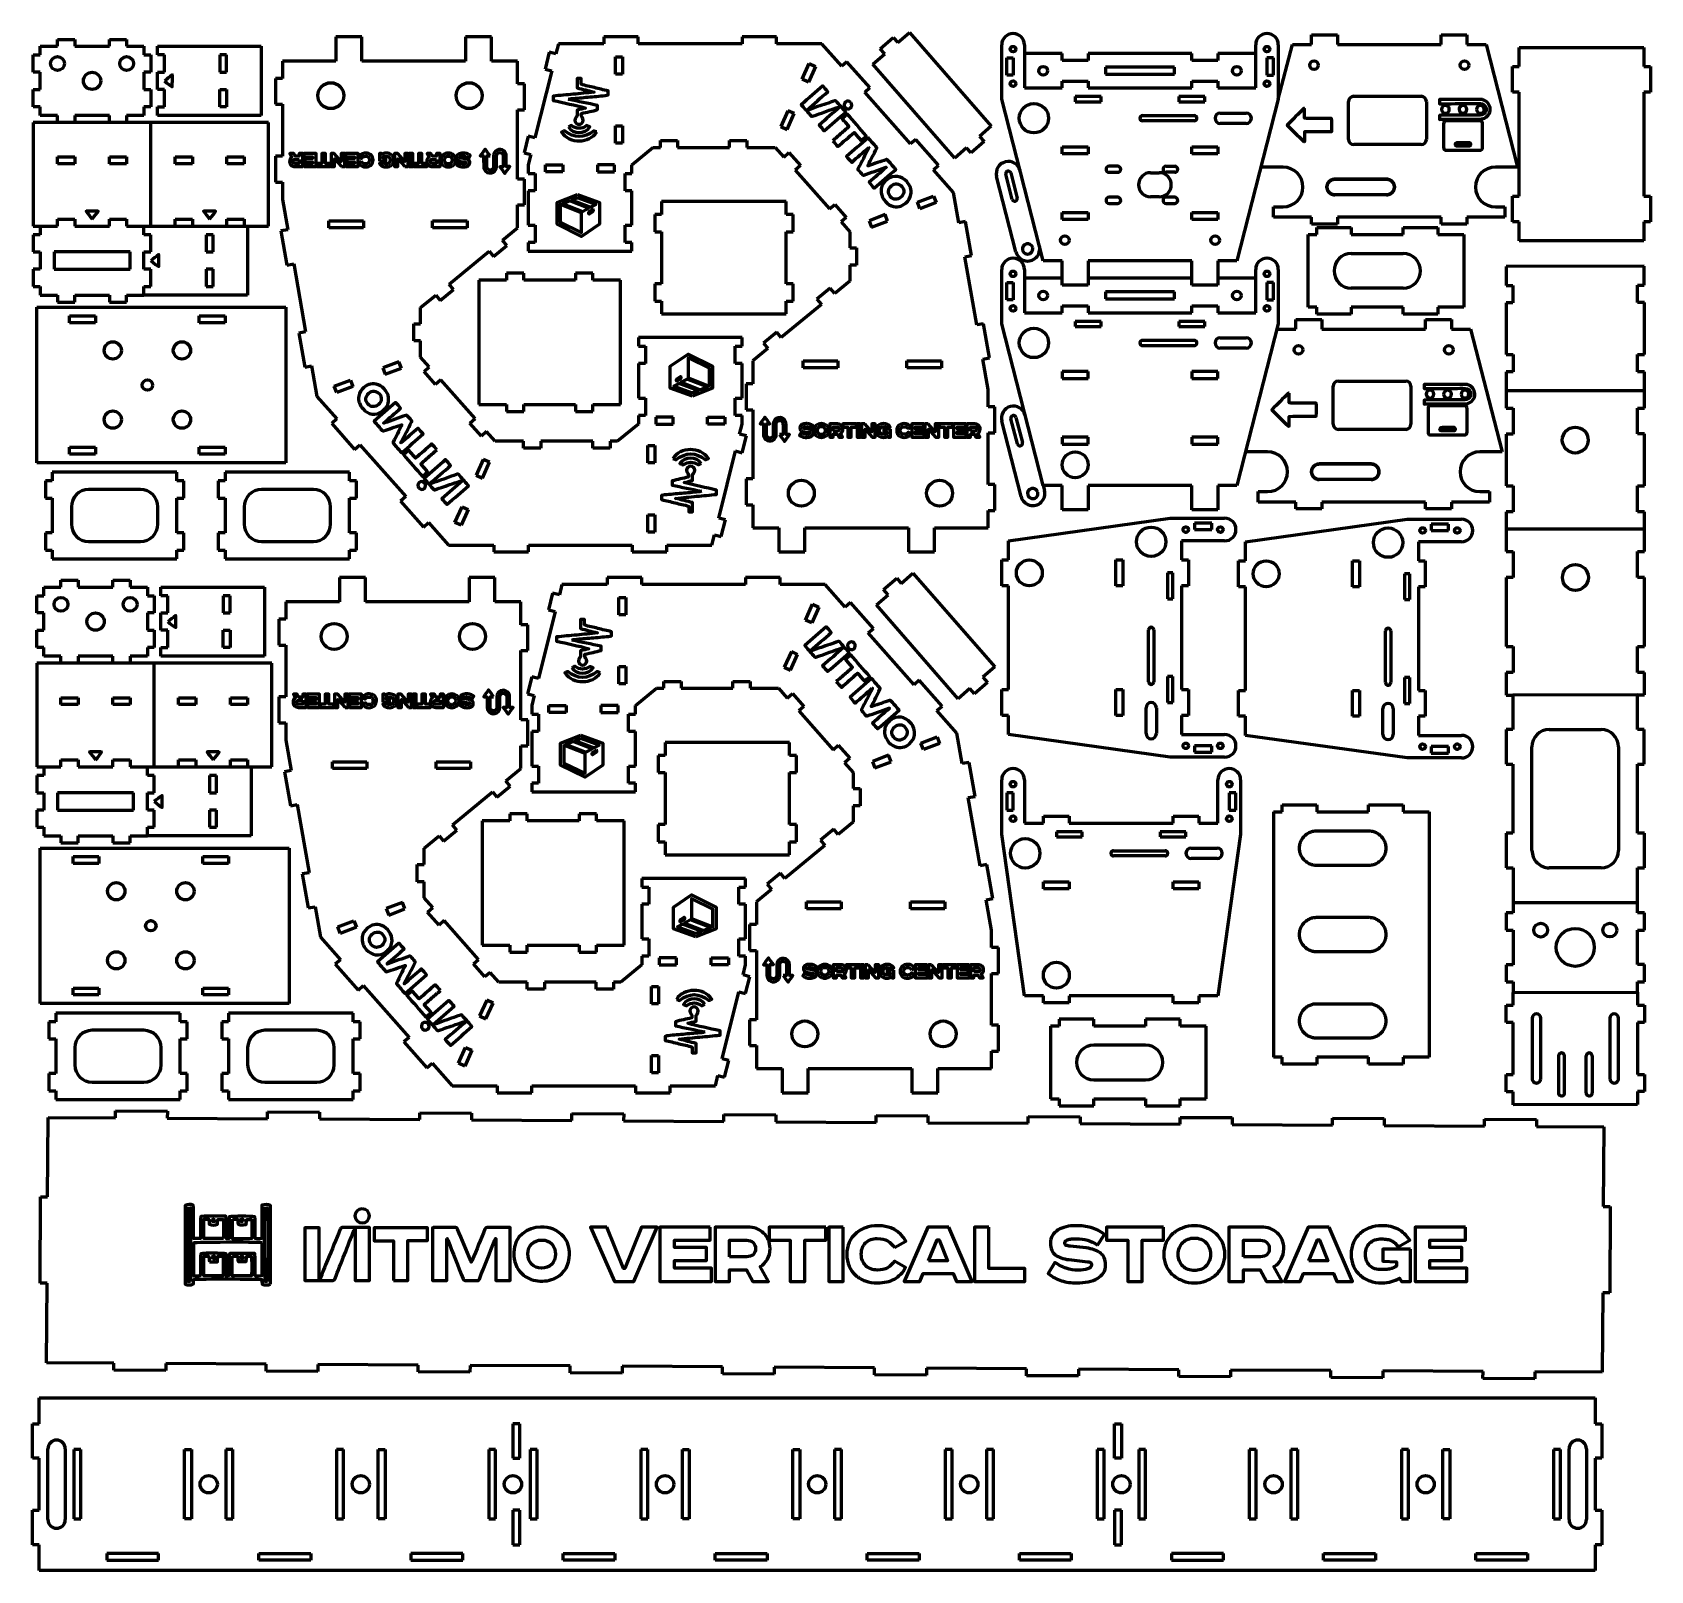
# Model space of a CAD drawing. Header units: millimetres. Extents: x -970 to -33, y -909 to -19.
import ezdxf

# ---------------------------------------------------------------- set-up
doc = ezdxf.new("R2010")
doc.units = ezdxf.units.MM
doc.linetypes.add('K5LT_BASIC', pattern=[0])

# ---------------------------------------------------------------- blocks, each defined once
blk = doc.blocks.new('U0')
at = {"color": 150, "linetype": 'K5LT_BASIC', "lineweight": 60, "true_color": 0x0080ff}
for points, knots in [([(-893.24, -47.13), (-891.71, -45.96), (-890.23, -44.83), (-888.69, -43.65), (-888.65, -43.79), (-888.6, -43.87), (-888.6, -43.96), (-888.62, -46.12), (-888.64, -48.28), (-888.66, -50.44), (-888.66, -50.5), (-888.68, -50.55), (-888.7, -50.61), (-889.1, -50.5), (-891.84, -48.4), (-893.24, -47.13)], [0, 0, 0, 0, 0.2, 0.2, 0.2, 0.4, 0.4, 0.4, 0.6, 0.6, 0.6, 0.8, 0.8, 0.8, 1, 1, 1, 1]), ([(-659.59, -57.81), (-653.66, -59.05), (-648.17, -60.19), (-642.6, -61.36), (-642.6, -62.16), (-642.6, -62.85), (-642.6, -63.74), (-645.56, -64.78), (-648.81, -65.12), (-651.94, -66.01), (-652.21, -66.82), (-652.18, -67.44), (-651.63, -68.16), (-650.65, -69.44), (-650.75, -70.76), (-651.68, -71.61), (-652.66, -72.5), (-654.02, -72.49), (-654.99, -71.6), (-655.93, -70.74), (-655.96, -69.44), (-655.06, -68.13), (-654.92, -67.93), (-654.74, -67.74), (-654.5, -67.45), (-654.5, -66.38), (-654.5, -65.24), (-654.5, -64.02), (-652.81, -63.62), (-651.21, -63.23), (-649.62, -62.85), (-655.78, -61.05), (-662.08, -59.93), (-668.31, -58.41), (-668.31, -57.6), (-668.31, -56.91), (-668.31, -56), (-664.45, -55.56), (-660.59, -55.21), (-656.73, -54.87), (-652.85, -54.54), (-648.98, -54.09), (-644.64, -53.64), (-648.19, -52.75), (-651.31, -51.97), (-654.45, -51.19), (-654.45, -49.33), (-654.45, -47.63), (-654.45, -45.83), (-653.7, -45.83), (-653.03, -45.83), (-652.21, -45.83), (-652.21, -46.88), (-652.21, -47.88), (-652.21, -48.99), (-649.65, -50.05), (-646.98, -50.35), (-644.42, -51.05), (-641.84, -51.75), (-639.22, -52.31), (-636.53, -52.95), (-636.53, -53.72), (-636.53, -54.4), (-636.53, -55.27), (-637.06, -55.39), (-637.65, -55.6), (-638.26, -55.66), (-641.57, -55.97), (-644.89, -56.25), (-648.2, -56.54), (-651.39, -56.82), (-654.57, -57.1), (-657.76, -57.4), (-658.26, -57.45), (-658.74, -57.61), (-659.59, -57.81)], [0, 0, 0, 0, 0.04, 0.04, 0.04, 0.08, 0.08, 0.08, 0.12, 0.12, 0.12, 0.16, 0.16, 0.16, 0.2, 0.2, 0.2, 0.24, 0.24, 0.24, 0.28, 0.28, 0.28, 0.32, 0.32, 0.32, 0.36, 0.36, 0.36, 0.4, 0.4, 0.4, 0.44, 0.44, 0.44, 0.48, 0.48, 0.48, 0.52, 0.52, 0.52, 0.56, 0.56, 0.56, 0.6, 0.6, 0.6, 0.64, 0.64, 0.64, 0.68, 0.68, 0.68, 0.72, 0.72, 0.72, 0.76, 0.76, 0.76, 0.8, 0.8, 0.8, 0.84, 0.84, 0.84, 0.88, 0.88, 0.88, 0.92, 0.92, 0.92, 0.96, 0.96, 0.96, 1, 1, 1, 1]), ([(-521.47, -64.14), (-519.42, -63.44), (-517.37, -62.75), (-515.33, -62.06), (-512.02, -60.93), (-508.71, -59.81), (-505.41, -58.67), (-505.04, -58.54), (-504.84, -58.61), (-504.58, -58.9), (-502.88, -60.88), (-501.15, -62.85), (-499.43, -64.82), (-499.33, -64.94), (-499.22, -65.06), (-499.09, -65.21), (-503.25, -68.84), (-507.37, -72.44), (-511.53, -76.07), (-512.5, -74.96), (-513.46, -73.85), (-514.48, -72.7), (-510.45, -69.18), (-506.41, -65.66), (-502.38, -62.14), (-502.39, -62.1), (-502.41, -62.07), (-502.43, -62.03), (-502.54, -62.06), (-502.65, -62.07), (-502.76, -62.11), (-507.94, -63.95), (-513.11, -65.79), (-518.28, -67.64), (-518.66, -67.77), (-518.89, -67.73), (-519.16, -67.41), (-520.9, -65.38), (-522.67, -63.36), (-524.44, -61.34), (-524.55, -61.21), (-524.67, -61.08), (-524.8, -60.92), (-520.63, -57.29), (-516.51, -53.68), (-512.35, -50.06), (-511.38, -51.17), (-510.42, -52.27), (-509.42, -53.42), (-513.46, -56.95), (-517.51, -60.49), (-521.56, -64.02), (-521.53, -64.06), (-521.5, -64.1), (-521.47, -64.14)], [0, 0, 0, 0, 0.055556, 0.055556, 0.055556, 0.111111, 0.111111, 0.111111, 0.166667, 0.166667, 0.166667, 0.222222, 0.222222, 0.222222, 0.277778, 0.277778, 0.277778, 0.333333, 0.333333, 0.333333, 0.388889, 0.388889, 0.388889, 0.444444, 0.444444, 0.444444, 0.5, 0.5, 0.5, 0.555556, 0.555556, 0.555556, 0.611111, 0.611111, 0.611111, 0.666667, 0.666667, 0.666667, 0.722222, 0.722222, 0.722222, 0.777778, 0.777778, 0.777778, 0.833333, 0.833333, 0.833333, 0.888889, 0.888889, 0.888889, 0.944444, 0.944444, 0.944444, 1, 1, 1, 1]), ([(-496.13, -59.66), (-495.29, -60.62), (-495.36, -62.01), (-496.29, -62.82), (-497.23, -63.63), (-498.62, -63.51), (-499.45, -62.55), (-500.27, -61.6), (-500.2, -60.23), (-499.29, -59.41), (-498.37, -58.59), (-496.98, -58.69), (-496.13, -59.66)], [0, 0, 0, 0, 0.25, 0.25, 0.25, 0.5, 0.5, 0.5, 0.75, 0.75, 0.75, 1, 1, 1, 1]), ([(-233.64, -63.17), (-233.64, -65), (-233.64, -66.84), (-233.63, -68.73), (-232.25, -69.01), (-230.94, -68.83), (-229.65, -68.86), (-228.34, -68.89), (-227.02, -68.86), (-225.71, -68.86), (-224.45, -68.86), (-223.18, -68.86), (-221.92, -68.86), (-220.61, -68.85), (-219.31, -68.85), (-218.04, -68.85), (-217.77, -70.03), (-217.71, -74.43), (-217.93, -76.38), (-223.08, -76.53), (-228.26, -76.37), (-233.58, -76.48), (-233.58, -78.43), (-233.58, -80.3), (-233.58, -82.09), (-233.77, -82.19), (-233.81, -82.21), (-233.85, -82.22), (-233.9, -82.23), (-233.96, -82.24), (-233.99, -82.21), (-234.15, -82.1), (-234.31, -81.99), (-234.45, -81.86), (-237.48, -78.84), (-240.5, -75.82), (-243.64, -72.69), (-240.4, -69.39), (-237.2, -66.18), (-233.96, -63), (-233.86, -63.06), (-233.75, -63.11), (-233.64, -63.17)], [0, 0, 0, 0, 0.071429, 0.071429, 0.071429, 0.142857, 0.142857, 0.142857, 0.214286, 0.214286, 0.214286, 0.285714, 0.285714, 0.285714, 0.357143, 0.357143, 0.357143, 0.428571, 0.428571, 0.428571, 0.5, 0.5, 0.5, 0.571429, 0.571429, 0.571429, 0.642857, 0.642857, 0.642857, 0.714286, 0.714286, 0.714286, 0.785714, 0.785714, 0.785714, 0.857143, 0.857143, 0.857143, 0.928571, 0.928571, 0.928571, 1, 1, 1, 1]), ([(-130.67, -57.99), (-130.32, -58.14), (-129.97, -58.3), (-129.62, -58.46), (-127.29, -59.53), (-125.95, -61.93), (-126.3, -64.4), (-126.66, -66.94), (-128.69, -68.89), (-131.29, -69.18), (-131.96, -69.26), (-132.65, -69.26), (-133.33, -69.26), (-140.14, -69.28), (-146.95, -69.28), (-153.77, -69.3), (-154.35, -69.3), (-154.92, -69.37), (-155.5, -69.41), (-155.5, -68.63), (-155.51, -67.85), (-155.51, -67.08), (-154.97, -67.06), (-154.44, -67.02), (-153.9, -67.02), (-146.94, -67.01), (-139.98, -67), (-133.01, -66.99), (-132.38, -66.98), (-131.74, -66.97), (-131.13, -66.82), (-129.22, -66.37), (-128.17, -64.54), (-128.69, -62.67), (-129.07, -61.3), (-130.28, -60.35), (-131.85, -60.31), (-133.8, -60.26), (-135.74, -60.28), (-137.69, -60.29), (-143.63, -60.31), (-149.57, -60.33), (-155.51, -60.35), (-155.51, -59.57), (-155.52, -58.79), (-155.52, -58.01), (-147.23, -58), (-138.95, -57.99), (-130.67, -57.99)], [0, 0, 0, 0, 0.0625, 0.0625, 0.0625, 0.125, 0.125, 0.125, 0.1875, 0.1875, 0.1875, 0.25, 0.25, 0.25, 0.3125, 0.3125, 0.3125, 0.375, 0.375, 0.375, 0.4375, 0.4375, 0.4375, 0.5, 0.5, 0.5, 0.5625, 0.5625, 0.5625, 0.625, 0.625, 0.625, 0.6875, 0.6875, 0.6875, 0.75, 0.75, 0.75, 0.8125, 0.8125, 0.8125, 0.875, 0.875, 0.875, 0.9375, 0.9375, 0.9375, 1, 1, 1, 1]), ([(-152.15, -61.4), (-150.9, -61.39), (-149.93, -62.33), (-149.91, -63.58), (-149.88, -64.83), (-150.83, -65.84), (-152.05, -65.89), (-153.32, -65.95), (-154.38, -64.91), (-154.37, -63.62), (-154.36, -62.37), (-153.4, -61.41), (-152.15, -61.4)], [0, 0, 0, 0, 0.25, 0.25, 0.25, 0.5, 0.5, 0.5, 0.75, 0.75, 0.75, 1, 1, 1, 1]), ([(-144.27, -63.67), (-144.3, -62.44), (-143.34, -61.44), (-142.1, -61.39), (-140.87, -61.35), (-139.82, -62.3), (-139.75, -63.51), (-139.68, -64.76), (-140.74, -65.88), (-142, -65.88), (-143.21, -65.89), (-144.24, -64.88), (-144.27, -63.67)], [0, 0, 0, 0, 0.25, 0.25, 0.25, 0.5, 0.5, 0.5, 0.75, 0.75, 0.75, 1, 1, 1, 1]), ([(-134.16, -63.66), (-134.19, -62.46), (-133.21, -61.42), (-131.99, -61.38), (-130.72, -61.33), (-129.73, -62.23), (-129.67, -63.49), (-129.61, -64.79), (-130.62, -65.87), (-131.89, -65.87), (-133.1, -65.88), (-134.13, -64.87), (-134.16, -63.66)], [0, 0, 0, 0, 0.25, 0.25, 0.25, 0.5, 0.5, 0.5, 0.75, 0.75, 0.75, 1, 1, 1, 1]), ([(-659.47, -73.82), (-658.91, -73.54), (-658.36, -73.26), (-657.79, -72.98), (-654.88, -75.06), (-651.97, -75.19), (-648.95, -73), (-648.39, -73.25), (-647.78, -73.52), (-647.16, -73.8), (-649.74, -78.12), (-657.07, -78.02), (-659.47, -73.82)], [0, 0, 0, 0, 0.25, 0.25, 0.25, 0.5, 0.5, 0.5, 0.75, 0.75, 0.75, 1, 1, 1, 1]), ([(-506.55, -81.77), (-504.97, -80.39), (-503.41, -79.03), (-501.86, -77.68), (-500.31, -76.33), (-498.77, -74.98), (-497.19, -73.6), (-498.54, -72.06), (-499.85, -70.55), (-501.19, -69.02), (-500.17, -68.13), (-499.18, -67.27), (-498.17, -66.38), (-494.52, -70.56), (-490.86, -74.76), (-487.18, -78.98), (-488.15, -79.83), (-489.14, -80.7), (-490.17, -81.59), (-491.51, -80.06), (-492.84, -78.53), (-494.21, -76.96), (-497.36, -79.7), (-500.47, -82.41), (-503.61, -85.15), (-504.6, -84.02), (-505.55, -82.92), (-506.55, -81.77)], [0, 0, 0, 0, 0.111111, 0.111111, 0.111111, 0.222222, 0.222222, 0.222222, 0.333333, 0.333333, 0.333333, 0.444444, 0.444444, 0.444444, 0.555556, 0.555556, 0.555556, 0.666667, 0.666667, 0.666667, 0.777778, 0.777778, 0.777778, 0.888889, 0.888889, 0.888889, 1, 1, 1, 1]), ([(-141.97, -87.25), (-145.08, -87.25), (-148.2, -87.26), (-151.32, -87.26), (-152.97, -87.25), (-153.22, -87.02), (-153.23, -85.43), (-153.25, -81), (-153.25, -76.57), (-153.24, -72.14), (-153.24, -70.65), (-152.94, -70.34), (-151.44, -70.34), (-145.16, -70.32), (-138.88, -70.31), (-132.6, -70.32), (-131.08, -70.32), (-130.73, -70.68), (-130.72, -72.23), (-130.7, -76.62), (-130.69, -81), (-130.71, -85.38), (-130.71, -86.93), (-131.03, -87.23), (-132.62, -87.23), (-135.74, -87.25), (-138.85, -87.24), (-141.97, -87.25)], [0, 0, 0, 0, 0.111111, 0.111111, 0.111111, 0.222222, 0.222222, 0.222222, 0.333333, 0.333333, 0.333333, 0.444444, 0.444444, 0.444444, 0.555556, 0.555556, 0.555556, 0.666667, 0.666667, 0.666667, 0.777778, 0.777778, 0.777778, 0.888889, 0.888889, 0.888889, 1, 1, 1, 1]), ([(-643.09, -76.7), (-647.43, -83.4), (-658.81, -83.74), (-663.6, -76.73), (-663.02, -76.49), (-662.46, -76.26), (-661.86, -76), (-656.2, -80.52), (-650.52, -80.56), (-644.84, -76.02), (-644.24, -76.25), (-643.67, -76.47), (-643.09, -76.7)], [0, 0, 0, 0, 0.25, 0.25, 0.25, 0.5, 0.5, 0.5, 0.75, 0.75, 0.75, 1, 1, 1, 1]), ([(-485.73, -85.64), (-489.02, -88.51), (-492.31, -91.38), (-495.63, -94.28), (-496.61, -93.16), (-497.58, -92.06), (-498.57, -90.92), (-494.44, -87.32), (-490.32, -83.72), (-486.15, -80.08), (-486.04, -80.19), (-485.93, -80.3), (-485.82, -80.41), (-484.34, -82.11), (-482.87, -83.81), (-481.37, -85.5), (-481.13, -85.77), (-481.13, -85.96), (-481.29, -86.27), (-482.9, -89.48), (-484.5, -92.69), (-486.11, -95.9), (-486.16, -96.01), (-486.2, -96.11), (-486.3, -96.31), (-486.02, -96.23), (-485.81, -96.17), (-485.61, -96.1), (-482.3, -94.98), (-478.99, -93.86), (-475.69, -92.72), (-475.35, -92.6), (-475.14, -92.63), (-474.9, -92.92), (-473.44, -94.62), (-471.96, -96.29), (-470.49, -97.98), (-470.39, -98.1), (-470.28, -98.22), (-470.16, -98.36), (-474.33, -102), (-478.46, -105.6), (-482.61, -109.22), (-483.59, -108.09), (-484.57, -106.97), (-485.57, -105.83), (-482.27, -102.94), (-478.99, -100.09), (-475.72, -97.23), (-475.73, -97.2), (-475.74, -97.17), (-475.75, -97.14), (-475.91, -97.18), (-476.06, -97.22), (-476.21, -97.28), (-480.35, -98.75), (-484.49, -100.21), (-488.63, -101.7), (-488.99, -101.82), (-489.18, -101.77), (-489.42, -101.49), (-490.2, -100.55), (-490.99, -99.63), (-491.82, -98.74), (-492.1, -98.43), (-492.1, -98.19), (-491.92, -97.84), (-489.9, -93.96), (-487.89, -90.07), (-485.88, -86.18), (-485.8, -86.03), (-485.73, -85.87), (-485.65, -85.71), (-485.68, -85.69), (-485.7, -85.67), (-485.73, -85.64)], [0, 0, 0, 0, 0.04, 0.04, 0.04, 0.08, 0.08, 0.08, 0.12, 0.12, 0.12, 0.16, 0.16, 0.16, 0.2, 0.2, 0.2, 0.24, 0.24, 0.24, 0.28, 0.28, 0.28, 0.32, 0.32, 0.32, 0.36, 0.36, 0.36, 0.4, 0.4, 0.4, 0.44, 0.44, 0.44, 0.48, 0.48, 0.48, 0.52, 0.52, 0.52, 0.56, 0.56, 0.56, 0.6, 0.6, 0.6, 0.64, 0.64, 0.64, 0.68, 0.68, 0.68, 0.72, 0.72, 0.72, 0.76, 0.76, 0.76, 0.8, 0.8, 0.8, 0.84, 0.84, 0.84, 0.88, 0.88, 0.88, 0.92, 0.92, 0.92, 0.96, 0.96, 0.96, 1, 1, 1, 1]), ([(-141.96, -82.78), (-141.96, -82.78), (-141.96, -82.78), (-141.96, -82.78), (-142.98, -82.78), (-144, -82.76), (-145.02, -82.79), (-145.98, -82.82), (-146.47, -83.22), (-146.42, -83.9), (-146.36, -84.7), (-145.81, -84.94), (-145.1, -84.93), (-143.01, -84.93), (-140.92, -84.95), (-138.83, -84.92), (-137.98, -84.9), (-137.54, -84.47), (-137.59, -83.82), (-137.64, -83.01), (-138.19, -82.78), (-138.9, -82.78), (-139.92, -82.78), (-140.94, -82.78), (-141.96, -82.78)], [0, 0, 0, 0, 0.125, 0.125, 0.125, 0.25, 0.25, 0.25, 0.375, 0.375, 0.375, 0.5, 0.5, 0.5, 0.625, 0.625, 0.625, 0.75, 0.75, 0.75, 0.875, 0.875, 0.875, 1, 1, 1, 1]), ([(-817.64, -96.74), (-818.1, -96.74), (-818.52, -96.67), (-818.91, -96.52), (-819.3, -96.37), (-819.63, -96.17), (-819.91, -95.9), (-820.19, -95.64), (-820.41, -95.32), (-820.57, -94.95), (-820.73, -94.58), (-820.81, -94.17), (-820.81, -93.72), (-820.81, -93.15), (-820.69, -92.66), (-820.45, -92.24), (-820.2, -91.82), (-819.87, -91.48), (-819.44, -91.22), (-819.44, -91.22), (-820.59, -89.15), (-820.59, -89.15), (-818.4, -89.15), (-818.4, -89.15), (-817.54, -90.77), (-817.54, -90.77), (-815.18, -90.77), (-815.18, -90.77), (-815.18, -89.15), (-815.18, -89.15), (-813.16, -89.15), (-813.16, -89.15), (-813.16, -96.74), (-813.16, -96.74), (-817.64, -96.74), (-817.64, -96.74)], [0, 0, 0, 0, 0.071429, 0.071429, 0.071429, 0.142857, 0.142857, 0.142857, 0.214286, 0.214286, 0.214286, 0.285714, 0.285714, 0.285714, 0.357143, 0.357143, 0.357143, 0.428571, 0.428571, 0.428571, 0.5, 0.5, 0.571429, 0.571429, 0.642857, 0.642857, 0.714286, 0.714286, 0.785714, 0.785714, 0.857143, 0.857143, 0.928571, 0.928571, 1, 1, 1, 1]), ([(-815.18, -92.61), (-815.18, -92.61), (-817.57, -92.61), (-817.57, -92.61), (-817.93, -92.61), (-818.22, -92.7), (-818.45, -92.88), (-818.68, -93.06), (-818.79, -93.34), (-818.79, -93.72), (-818.79, -94.08), (-818.68, -94.37), (-818.45, -94.58), (-818.22, -94.79), (-817.93, -94.9), (-817.57, -94.9), (-817.57, -94.9), (-815.18, -94.9), (-815.18, -94.9), (-815.18, -92.61), (-815.18, -92.61)], [0, 0, 0, 0, 0.142857, 0.142857, 0.142857, 0.285714, 0.285714, 0.285714, 0.428571, 0.428571, 0.428571, 0.571429, 0.571429, 0.571429, 0.714286, 0.714286, 0.714286, 0.857143, 0.857143, 1, 1, 1, 1]), ([(-812.46, -96.74), (-812.46, -96.74), (-812.46, -94.93), (-812.46, -94.93), (-807.49, -94.93), (-807.49, -94.93), (-807.49, -93.9), (-807.49, -93.9), (-811.96, -93.9), (-811.96, -93.9), (-811.96, -92.09), (-811.96, -92.09), (-807.49, -92.09), (-807.49, -92.09), (-807.49, -91.01), (-807.49, -91.01), (-812.64, -91.01), (-812.64, -91.01), (-812.64, -89.15), (-812.64, -89.15), (-805.48, -89.15), (-805.48, -89.15), (-805.48, -96.74), (-805.48, -96.74), (-812.46, -96.74), (-812.46, -96.74)], [0, 0, 0, 0, 0.083333, 0.083333, 0.166667, 0.166667, 0.25, 0.25, 0.333333, 0.333333, 0.416667, 0.416667, 0.5, 0.5, 0.583333, 0.583333, 0.666667, 0.666667, 0.75, 0.75, 0.833333, 0.833333, 0.916667, 0.916667, 1, 1, 1, 1]), ([(-805.09, -96.74), (-805.09, -96.74), (-805.09, -94.93), (-805.09, -94.93), (-802.14, -94.93), (-802.14, -94.93), (-802.14, -89.15), (-802.14, -89.15), (-800.12, -89.15), (-800.12, -89.15), (-800.12, -94.93), (-800.12, -94.93), (-797.17, -94.93), (-797.17, -94.93), (-797.17, -96.74), (-797.17, -96.74), (-805.09, -96.74), (-805.09, -96.74)], [0, 0, 0, 0, 0.125, 0.125, 0.25, 0.25, 0.375, 0.375, 0.5, 0.5, 0.625, 0.625, 0.75, 0.75, 0.875, 0.875, 1, 1, 1, 1]), ([(-790.74, -96.74), (-790.74, -96.74), (-794.8, -92.15), (-794.8, -92.15), (-794.8, -96.74), (-794.8, -96.74), (-796.82, -96.74), (-796.82, -96.74), (-796.82, -89.15), (-796.82, -89.15), (-794.96, -89.15), (-794.96, -89.15), (-790.89, -93.73), (-790.89, -93.73), (-790.89, -89.15), (-790.89, -89.15), (-788.9, -89.15), (-788.9, -89.15), (-788.9, -96.74), (-788.9, -96.74), (-790.74, -96.74), (-790.74, -96.74)], [0, 0, 0, 0, 0.1, 0.1, 0.2, 0.2, 0.3, 0.3, 0.4, 0.4, 0.5, 0.5, 0.6, 0.6, 0.7, 0.7, 0.8, 0.8, 0.9, 0.9, 1, 1, 1, 1]), ([(-788.2, -96.74), (-788.2, -96.74), (-788.2, -94.93), (-788.2, -94.93), (-783.23, -94.93), (-783.23, -94.93), (-783.23, -93.9), (-783.23, -93.9), (-787.69, -93.9), (-787.69, -93.9), (-787.69, -92.09), (-787.69, -92.09), (-783.23, -92.09), (-783.23, -92.09), (-783.23, -91.01), (-783.23, -91.01), (-788.37, -91.01), (-788.37, -91.01), (-788.37, -89.15), (-788.37, -89.15), (-781.21, -89.15), (-781.21, -89.15), (-781.21, -96.74), (-781.21, -96.74), (-788.2, -96.74), (-788.2, -96.74)], [0, 0, 0, 0, 0.083333, 0.083333, 0.166667, 0.166667, 0.25, 0.25, 0.333333, 0.333333, 0.416667, 0.416667, 0.5, 0.5, 0.583333, 0.583333, 0.666667, 0.666667, 0.75, 0.75, 0.833333, 0.833333, 0.916667, 0.916667, 1, 1, 1, 1]), ([(-779.18, -93.87), (-778.9, -94.28), (-778.57, -94.6), (-778.21, -94.81), (-777.85, -95.03), (-777.38, -95.13), (-776.79, -95.13), (-776.11, -95.13), (-775.57, -94.94), (-775.16, -94.54), (-774.76, -94.15), (-774.55, -93.61), (-774.55, -92.94), (-774.55, -92.61), (-774.61, -92.31), (-774.72, -92.04), (-774.83, -91.77), (-774.98, -91.54), (-775.18, -91.34), (-775.37, -91.15), (-775.61, -91), (-775.88, -90.9), (-776.16, -90.79), (-776.46, -90.74), (-776.79, -90.74), (-777.37, -90.74), (-777.84, -90.85), (-778.21, -91.06), (-778.58, -91.27), (-778.9, -91.58), (-779.17, -91.99), (-779.17, -91.99), (-780.73, -91.11), (-780.73, -91.11), (-780.35, -90.39), (-779.83, -89.85), (-779.17, -89.49), (-778.52, -89.13), (-777.73, -88.96), (-776.82, -88.96), (-776.2, -88.96), (-775.64, -89.05), (-775.12, -89.23), (-774.59, -89.41), (-774.14, -89.68), (-773.76, -90.02), (-773.38, -90.36), (-773.08, -90.78), (-772.64, -91.77), (-772.54, -92.32), (-772.54, -92.94), (-772.54, -93.55), (-772.65, -94.1), (-772.87, -94.59), (-773.09, -95.08), (-773.39, -95.5), (-773.78, -95.84), (-774.17, -96.18), (-774.62, -96.45), (-775.14, -96.64), (-775.65, -96.82), (-776.21, -96.92), (-776.82, -96.92), (-778.65, -96.92), (-779.96, -96.2), (-780.74, -94.76), (-780.74, -94.76), (-779.18, -93.87), (-779.18, -93.87)], [0, 0, 0, 0, 0.043478, 0.043478, 0.043478, 0.086957, 0.086957, 0.086957, 0.130435, 0.130435, 0.130435, 0.173913, 0.173913, 0.173913, 0.217391, 0.217391, 0.217391, 0.26087, 0.26087, 0.26087, 0.304348, 0.304348, 0.304348, 0.347826, 0.347826, 0.347826, 0.391304, 0.391304, 0.391304, 0.434783, 0.434783, 0.434783, 0.478261, 0.478261, 0.478261, 0.521739, 0.521739, 0.521739, 0.565217, 0.565217, 0.565217, 0.608696, 0.608696, 0.608696, 0.652174, 0.652174, 0.652174, 0.695652, 0.695652, 0.73913, 0.73913, 0.73913, 0.782609, 0.782609, 0.782609, 0.826087, 0.826087, 0.826087, 0.869565, 0.869565, 0.869565, 0.913043, 0.913043, 0.913043, 0.956522, 0.956522, 0.956522, 1, 1, 1, 1]), ([(-768.88, -93.65), (-768.88, -93.65), (-768.88, -89.15), (-768.88, -89.15), (-767.64, -89.15), (-767.64, -89.15), (-767.39, -89.63), (-767.39, -89.63), (-767.02, -89.41), (-766.64, -89.24), (-766.26, -89.13), (-765.87, -89.01), (-765.41, -88.96), (-764.89, -88.96), (-764.3, -88.96), (-763.74, -89.05), (-763.22, -89.23), (-762.7, -89.41), (-762.25, -89.68), (-761.87, -90.02), (-761.48, -90.36), (-761.17, -90.78), (-760.95, -91.28), (-760.73, -91.77), (-760.62, -92.32), (-760.62, -92.94), (-760.62, -93.55), (-760.73, -94.1), (-760.95, -94.59), (-761.17, -95.08), (-761.48, -95.5), (-761.87, -95.84), (-762.25, -96.18), (-762.7, -96.45), (-763.22, -96.64), (-763.74, -96.82), (-764.3, -96.92), (-764.89, -96.92), (-765.8, -96.92), (-766.56, -96.75), (-767.18, -96.42), (-767.8, -96.09), (-768.34, -95.59), (-768.79, -94.9), (-768.79, -94.9), (-767.18, -93.99), (-767.18, -93.99), (-767.04, -94.19), (-766.89, -94.35), (-766.74, -94.49), (-766.6, -94.62), (-766.44, -94.74), (-766.26, -94.82), (-766.09, -94.91), (-765.89, -94.97), (-765.67, -95.02), (-765.44, -95.06), (-765.18, -95.08), (-764.88, -95.08), (-764.19, -95.08), (-763.65, -94.89), (-763.24, -94.52), (-762.84, -94.14), (-762.64, -93.61), (-762.64, -92.94), (-762.64, -92.25), (-762.84, -91.72), (-763.24, -91.35), (-763.63, -90.98), (-764.18, -90.8), (-764.88, -90.8), (-765.11, -90.8), (-765.33, -90.8), (-765.51, -90.82), (-765.7, -90.84), (-765.88, -90.87), (-766.04, -90.91), (-766.21, -90.95), (-766.36, -91), (-766.5, -91.06), (-766.64, -91.12), (-766.79, -91.2), (-766.94, -91.29), (-766.94, -91.29), (-766.94, -91.91), (-766.94, -91.91), (-765.07, -91.98), (-765.07, -91.98), (-765.07, -93.65), (-765.07, -93.65), (-768.88, -93.65), (-768.88, -93.65)], [0, 0, 0, 0, 0.03125, 0.03125, 0.0625, 0.0625, 0.09375, 0.09375, 0.09375, 0.125, 0.125, 0.125, 0.15625, 0.15625, 0.15625, 0.1875, 0.1875, 0.1875, 0.21875, 0.21875, 0.21875, 0.25, 0.25, 0.25, 0.28125, 0.28125, 0.28125, 0.3125, 0.3125, 0.3125, 0.34375, 0.34375, 0.34375, 0.375, 0.375, 0.375, 0.40625, 0.40625, 0.40625, 0.4375, 0.4375, 0.4375, 0.46875, 0.46875, 0.46875, 0.5, 0.5, 0.5, 0.53125, 0.53125, 0.53125, 0.5625, 0.5625, 0.5625, 0.59375, 0.59375, 0.59375, 0.625, 0.625, 0.625, 0.65625, 0.65625, 0.65625, 0.6875, 0.6875, 0.6875, 0.71875, 0.71875, 0.71875, 0.75, 0.75, 0.75, 0.78125, 0.78125, 0.78125, 0.8125, 0.8125, 0.8125, 0.84375, 0.84375, 0.84375, 0.875, 0.875, 0.875, 0.90625, 0.90625, 0.9375, 0.9375, 0.96875, 0.96875, 1, 1, 1, 1]), ([(-754.05, -96.74), (-754.05, -96.74), (-758.11, -92.15), (-758.11, -92.15), (-758.11, -96.74), (-758.11, -96.74), (-760.13, -96.74), (-760.13, -96.74), (-760.13, -89.15), (-760.13, -89.15), (-758.27, -89.15), (-758.27, -89.15), (-754.2, -93.73), (-754.2, -93.73), (-754.2, -89.15), (-754.2, -89.15), (-752.21, -89.15), (-752.21, -89.15), (-752.21, -96.74), (-752.21, -96.74), (-754.05, -96.74), (-754.05, -96.74)], [0, 0, 0, 0, 0.1, 0.1, 0.2, 0.2, 0.3, 0.3, 0.4, 0.4, 0.5, 0.5, 0.6, 0.6, 0.7, 0.7, 0.8, 0.8, 0.9, 0.9, 1, 1, 1, 1]), ([(-751.6, -96.74), (-751.6, -96.74), (-751.6, -89.15), (-751.6, -89.15), (-749.59, -89.15), (-749.59, -89.15), (-749.59, -96.74), (-749.59, -96.74), (-751.6, -96.74), (-751.6, -96.74)], [0, 0, 0, 0, 0.25, 0.25, 0.5, 0.5, 0.75, 0.75, 1, 1, 1, 1]), ([(-749.2, -96.74), (-749.2, -96.74), (-749.2, -94.93), (-749.2, -94.93), (-746.25, -94.93), (-746.25, -94.93), (-746.25, -89.15), (-746.25, -89.15), (-744.23, -89.15), (-744.23, -89.15), (-744.23, -94.93), (-744.23, -94.93), (-741.28, -94.93), (-741.28, -94.93), (-741.28, -96.74), (-741.28, -96.74), (-749.2, -96.74), (-749.2, -96.74)], [0, 0, 0, 0, 0.125, 0.125, 0.25, 0.25, 0.375, 0.375, 0.5, 0.5, 0.625, 0.625, 0.75, 0.75, 0.875, 0.875, 1, 1, 1, 1]), ([(-738.25, -96.74), (-738.71, -96.74), (-739.13, -96.67), (-739.52, -96.52), (-739.91, -96.37), (-740.24, -96.17), (-740.52, -95.9), (-740.8, -95.64), (-741.02, -95.32), (-741.18, -94.95), (-741.34, -94.58), (-741.42, -94.17), (-741.42, -93.72), (-741.42, -93.15), (-741.3, -92.66), (-741.06, -92.24), (-740.81, -91.82), (-740.48, -91.48), (-740.05, -91.22), (-740.05, -91.22), (-741.2, -89.15), (-741.2, -89.15), (-739.01, -89.15), (-739.01, -89.15), (-738.15, -90.77), (-738.15, -90.77), (-735.79, -90.77), (-735.79, -90.77), (-735.79, -89.15), (-735.79, -89.15), (-733.77, -89.15), (-733.77, -89.15), (-733.77, -96.74), (-733.77, -96.74), (-738.25, -96.74), (-738.25, -96.74)], [0, 0, 0, 0, 0.071429, 0.071429, 0.071429, 0.142857, 0.142857, 0.142857, 0.214286, 0.214286, 0.214286, 0.285714, 0.285714, 0.285714, 0.357143, 0.357143, 0.357143, 0.428571, 0.428571, 0.428571, 0.5, 0.5, 0.571429, 0.571429, 0.642857, 0.642857, 0.714286, 0.714286, 0.785714, 0.785714, 0.857143, 0.857143, 0.928571, 0.928571, 1, 1, 1, 1]), ([(-735.79, -92.61), (-735.79, -92.61), (-738.18, -92.61), (-738.18, -92.61), (-738.54, -92.61), (-738.83, -92.7), (-739.06, -92.88), (-739.29, -93.06), (-739.4, -93.34), (-739.4, -93.72), (-739.4, -94.08), (-739.29, -94.37), (-739.06, -94.58), (-738.83, -94.79), (-738.54, -94.9), (-738.18, -94.9), (-738.18, -94.9), (-735.79, -94.9), (-735.79, -94.9), (-735.79, -92.61), (-735.79, -92.61)], [0, 0, 0, 0, 0.142857, 0.142857, 0.142857, 0.285714, 0.285714, 0.285714, 0.428571, 0.428571, 0.428571, 0.571429, 0.571429, 0.571429, 0.714286, 0.714286, 0.714286, 0.857143, 0.857143, 1, 1, 1, 1]), ([(-733.22, -92.94), (-733.22, -92.34), (-733.11, -91.8), (-732.88, -91.31), (-732.64, -90.82), (-732.33, -90.4), (-731.94, -90.05), (-731.56, -89.71), (-731.1, -89.44), (-730.59, -89.24), (-730.07, -89.05), (-729.53, -88.96), (-728.96, -88.96), (-728.4, -88.96), (-727.86, -89.05), (-727.34, -89.24), (-726.82, -89.44), (-726.37, -89.71), (-725.98, -90.05), (-725.59, -90.4), (-725.28, -90.82), (-725.05, -91.31), (-724.82, -91.8), (-724.7, -92.34), (-724.7, -92.94), (-724.7, -93.53), (-724.82, -94.07), (-725.05, -94.56), (-725.28, -95.05), (-725.59, -95.47), (-725.98, -95.82), (-726.37, -96.17), (-726.82, -96.44), (-727.34, -96.63), (-727.86, -96.82), (-728.4, -96.92), (-728.96, -96.92), (-729.53, -96.92), (-730.07, -96.82), (-730.59, -96.63), (-731.1, -96.44), (-731.56, -96.17), (-731.94, -95.82), (-732.33, -95.47), (-732.64, -95.05), (-732.88, -94.56), (-733.11, -94.07), (-733.22, -93.53), (-733.22, -92.94)], [0, 0, 0, 0, 0.0625, 0.0625, 0.0625, 0.125, 0.125, 0.125, 0.1875, 0.1875, 0.1875, 0.25, 0.25, 0.25, 0.3125, 0.3125, 0.3125, 0.375, 0.375, 0.375, 0.4375, 0.4375, 0.4375, 0.5, 0.5, 0.5, 0.5625, 0.5625, 0.5625, 0.625, 0.625, 0.625, 0.6875, 0.6875, 0.6875, 0.75, 0.75, 0.75, 0.8125, 0.8125, 0.8125, 0.875, 0.875, 0.875, 0.9375, 0.9375, 0.9375, 1, 1, 1, 1]), ([(-726.72, -92.94), (-726.72, -92.59), (-726.78, -92.28), (-726.89, -92), (-727, -91.72), (-727.17, -91.48), (-727.37, -91.28), (-727.58, -91.09), (-727.81, -90.93), (-728.08, -90.83), (-728.35, -90.72), (-728.65, -90.67), (-728.97, -90.67), (-729.28, -90.67), (-729.57, -90.72), (-729.85, -90.83), (-730.12, -90.93), (-730.36, -91.09), (-730.56, -91.28), (-730.76, -91.48), (-730.92, -91.72), (-731.04, -92), (-731.15, -92.28), (-731.21, -92.59), (-731.21, -92.94), (-731.21, -93.28), (-731.15, -93.6), (-731.04, -93.88), (-730.92, -94.16), (-730.76, -94.39), (-730.56, -94.59), (-730.36, -94.79), (-730.12, -94.94), (-729.85, -95.04), (-729.57, -95.15), (-729.28, -95.2), (-728.97, -95.2), (-728.65, -95.2), (-728.35, -95.15), (-728.08, -95.04), (-727.81, -94.94), (-727.58, -94.79), (-727.37, -94.59), (-727.17, -94.39), (-727, -94.16), (-726.89, -93.88), (-726.78, -93.6), (-726.72, -93.28), (-726.72, -92.94)], [0, 0, 0, 0, 0.0625, 0.0625, 0.0625, 0.125, 0.125, 0.125, 0.1875, 0.1875, 0.1875, 0.25, 0.25, 0.25, 0.3125, 0.3125, 0.3125, 0.375, 0.375, 0.375, 0.4375, 0.4375, 0.4375, 0.5, 0.5, 0.5, 0.5625, 0.5625, 0.5625, 0.625, 0.625, 0.625, 0.6875, 0.6875, 0.6875, 0.75, 0.75, 0.75, 0.8125, 0.8125, 0.8125, 0.875, 0.875, 0.875, 0.9375, 0.9375, 0.9375, 1, 1, 1, 1]), ([(-723.12, -94.21), (-722.68, -94.53), (-722.23, -94.76), (-721.75, -94.9), (-721.27, -95.04), (-720.74, -95.11), (-720.14, -95.11), (-719.82, -95.11), (-719.56, -95.09), (-719.36, -95.06), (-719.15, -95.03), (-718.99, -94.98), (-718.87, -94.92), (-718.75, -94.86), (-718.67, -94.79), (-718.63, -94.72), (-718.59, -94.65), (-718.57, -94.57), (-718.57, -94.49), (-718.57, -94.33), (-718.64, -94.23), (-718.79, -94.18), (-718.93, -94.13), (-719.12, -94.09), (-719.35, -94.06), (-719.35, -94.06), (-721.56, -93.82), (-721.56, -93.82), (-722.39, -93.72), (-723.05, -93.48), (-723.53, -93.12), (-724.02, -92.75), (-724.26, -92.21), (-724.26, -91.48), (-724.26, -91.04), (-724.16, -90.66), (-723.75, -90.03), (-723.47, -89.77), (-723.11, -89.57), (-722.75, -89.36), (-722.33, -89.21), (-721.84, -89.11), (-721.35, -89.01), (-720.82, -88.96), (-720.25, -88.96), (-719.47, -88.96), (-718.76, -89.05), (-718.13, -89.24), (-717.5, -89.44), (-716.87, -89.77), (-716.25, -90.25), (-716.25, -90.25), (-717.19, -91.81), (-717.19, -91.81), (-717.71, -91.44), (-718.24, -91.17), (-718.76, -90.99), (-719.29, -90.8), (-719.85, -90.71), (-720.43, -90.71), (-720.95, -90.71), (-721.4, -90.77), (-721.76, -90.89), (-722.12, -91.01), (-722.3, -91.2), (-722.3, -91.45), (-722.3, -91.58), (-722.27, -91.68), (-722.2, -91.76), (-722.14, -91.83), (-721.99, -91.87), (-721.75, -91.89), (-721.75, -91.89), (-719.14, -92.2), (-719.14, -92.2), (-718.34, -92.29), (-717.71, -92.51), (-717.26, -92.86), (-716.8, -93.21), (-716.58, -93.76), (-716.58, -94.49), (-716.58, -94.9), (-716.67, -95.26), (-716.86, -95.57), (-717.04, -95.87), (-717.3, -96.13), (-717.63, -96.33), (-717.95, -96.53), (-718.33, -96.68), (-718.76, -96.77), (-719.19, -96.87), (-719.65, -96.92), (-720.14, -96.92), (-720.88, -96.92), (-721.57, -96.83), (-722.22, -96.66), (-722.87, -96.49), (-723.49, -96.17), (-724.1, -95.7), (-724.1, -95.7), (-723.12, -94.21), (-723.12, -94.21)], [0, 0, 0, 0, 0.029412, 0.029412, 0.029412, 0.058824, 0.058824, 0.058824, 0.088235, 0.088235, 0.088235, 0.117647, 0.117647, 0.117647, 0.147059, 0.147059, 0.147059, 0.176471, 0.176471, 0.176471, 0.205882, 0.205882, 0.205882, 0.235294, 0.235294, 0.235294, 0.264706, 0.264706, 0.264706, 0.294118, 0.294118, 0.294118, 0.323529, 0.323529, 0.323529, 0.352941, 0.352941, 0.382353, 0.382353, 0.382353, 0.411765, 0.411765, 0.411765, 0.441176, 0.441176, 0.441176, 0.470588, 0.470588, 0.470588, 0.5, 0.5, 0.5, 0.529412, 0.529412, 0.529412, 0.558824, 0.558824, 0.558824, 0.588235, 0.588235, 0.588235, 0.617647, 0.617647, 0.617647, 0.647059, 0.647059, 0.647059, 0.676471, 0.676471, 0.676471, 0.705882, 0.705882, 0.705882, 0.735294, 0.735294, 0.735294, 0.764706, 0.764706, 0.764706, 0.794118, 0.794118, 0.794118, 0.823529, 0.823529, 0.823529, 0.852941, 0.852941, 0.852941, 0.882353, 0.882353, 0.882353, 0.911765, 0.911765, 0.911765, 0.941176, 0.941176, 0.941176, 0.970588, 0.970588, 0.970588, 1, 1, 1, 1]), ([(-704.82, -90.57), (-705.61, -90.57), (-706.17, -90.57), (-706.77, -90.57), (-706.77, -92.78), (-706.83, -94.92), (-706.75, -97.05), (-706.71, -98.11), (-705.78, -98.78), (-704.75, -98.74), (-703.7, -98.7), (-702.9, -97.91), (-702.89, -96.8), (-702.85, -94.74), (-702.89, -92.69), (-702.86, -90.64), (-702.83, -89.1), (-702.15, -87.89), (-700.73, -87.23), (-699.39, -86.61), (-698.07, -86.76), (-696.9, -87.67), (-695.93, -88.42), (-695.49, -89.45), (-695.49, -90.67), (-695.49, -92.66), (-695.49, -94.65), (-695.49, -96.72), (-694.87, -96.72), (-694.32, -96.72), (-693.48, -96.72), (-694.49, -98.14), (-695.36, -99.37), (-696.34, -100.74), (-697.28, -99.42), (-698.17, -98.17), (-699.16, -96.78), (-698.42, -96.78), (-697.87, -96.78), (-697.18, -96.78), (-697.18, -95.56), (-697.18, -94.43), (-697.18, -93.29), (-697.18, -92.39), (-697.15, -91.48), (-697.2, -90.58), (-697.27, -89.34), (-698.09, -88.56), (-699.22, -88.58), (-700.33, -88.6), (-701.11, -89.42), (-701.13, -90.66), (-701.15, -92.69), (-701.11, -94.71), (-701.15, -96.73), (-701.19, -98.56), (-702.37, -100.01), (-704, -100.36), (-705.69, -100.71), (-707.39, -99.96), (-708.09, -98.43), (-708.36, -97.84), (-708.48, -97.15), (-708.5, -96.51), (-708.56, -94.61), (-708.53, -92.71), (-708.54, -90.8), (-708.54, -90.75), (-708.58, -90.7), (-708.65, -90.56), (-709.16, -90.56), (-709.72, -90.56), (-710.5, -90.56), (-709.5, -89.16), (-708.62, -87.92), (-707.67, -86.58), (-706.73, -87.89), (-705.85, -89.13), (-704.82, -90.57)], [0, 0, 0, 0, 0.038462, 0.038462, 0.038462, 0.076923, 0.076923, 0.076923, 0.115385, 0.115385, 0.115385, 0.153846, 0.153846, 0.153846, 0.192308, 0.192308, 0.192308, 0.230769, 0.230769, 0.230769, 0.269231, 0.269231, 0.269231, 0.307692, 0.307692, 0.307692, 0.346154, 0.346154, 0.346154, 0.384615, 0.384615, 0.384615, 0.423077, 0.423077, 0.423077, 0.461538, 0.461538, 0.461538, 0.5, 0.5, 0.5, 0.538462, 0.538462, 0.538462, 0.576923, 0.576923, 0.576923, 0.615385, 0.615385, 0.615385, 0.653846, 0.653846, 0.653846, 0.692308, 0.692308, 0.692308, 0.730769, 0.730769, 0.730769, 0.769231, 0.769231, 0.769231, 0.807692, 0.807692, 0.807692, 0.846154, 0.846154, 0.846154, 0.884615, 0.884615, 0.884615, 0.923077, 0.923077, 0.923077, 0.961538, 0.961538, 0.961538, 1, 1, 1, 1]), ([(-475.28, -104.33), (-471.42, -100.9), (-466.5, -102.44), (-463.8, -105.43), (-461.87, -107.55), (-460.92, -110), (-461.34, -112.88), (-461.64, -114.91), (-462.76, -116.49), (-464.28, -117.8), (-466.74, -119.9), (-469.49, -120.55), (-472.58, -119.4), (-474.44, -118.7), (-475.87, -117.44), (-477, -115.84), (-478.13, -114.24), (-478.69, -112.46), (-478.63, -110.51), (-478.56, -108.11), (-477.42, -106.23), (-475.28, -104.33)], [0, 0, 0, 0, 0.142857, 0.142857, 0.142857, 0.285714, 0.285714, 0.285714, 0.428571, 0.428571, 0.428571, 0.571429, 0.571429, 0.571429, 0.714286, 0.714286, 0.714286, 0.857143, 0.857143, 0.857143, 1, 1, 1, 1]), ([(-466.61, -108.33), (-468.28, -106.39), (-470.73, -106.22), (-472.68, -107.9), (-474.75, -109.69), (-474.98, -112.09), (-473.28, -114.07), (-471.58, -116.04), (-469.13, -116.2), (-467.14, -114.46), (-465.12, -112.72), (-464.91, -110.28), (-466.61, -108.33)], [0, 0, 0, 0, 0.25, 0.25, 0.25, 0.5, 0.5, 0.5, 0.75, 0.75, 0.75, 1, 1, 1, 1]), ([(-654.32, -112.78), (-654.32, -112.78), (-666.07, -117.41), (-666.07, -117.41), (-666.07, -130.11), (-666.07, -130.11), (-651.9, -137.08), (-651.9, -137.08), (-641.5, -130.11), (-641.5, -130.11), (-641.5, -117.41), (-641.5, -117.41), (-654.32, -112.78), (-654.32, -112.78)], [0, 0, 0, 0, 0.166667, 0.166667, 0.333333, 0.333333, 0.5, 0.5, 0.666667, 0.666667, 0.833333, 0.833333, 1, 1, 1, 1]), ([(-664.12, -118.68), (-664.12, -118.68), (-651.9, -123.47), (-651.9, -123.47), (-651.9, -134.8), (-651.9, -134.8), (-652.04, -134.89), (-652.04, -134.89), (-664.18, -128.93), (-664.18, -128.93), (-664.18, -118.71), (-664.18, -118.71), (-664.12, -118.68), (-664.12, -118.68)], [0, 0, 0, 0, 0.166667, 0.166667, 0.333333, 0.333333, 0.5, 0.5, 0.666667, 0.666667, 0.833333, 0.833333, 1, 1, 1, 1]), ([(-658.75, -116.56), (-658.75, -116.56), (-647.79, -120.81), (-647.79, -120.81), (-651.34, -122.67), (-651.34, -122.67), (-662.82, -118.18), (-662.82, -118.18), (-658.75, -116.56), (-658.75, -116.56)], [0, 0, 0, 0, 0.25, 0.25, 0.5, 0.5, 0.75, 0.75, 1, 1, 1, 1]), ([(-654.29, -114.82), (-654.29, -114.82), (-643.69, -118.63), (-643.69, -118.63), (-646.67, -120.22), (-646.67, -120.22), (-657.42, -116.06), (-657.42, -116.06), (-654.29, -114.82), (-654.29, -114.82)], [0, 0, 0, 0, 0.25, 0.25, 0.5, 0.5, 0.75, 0.75, 1, 1, 1, 1]), ([(-645.28, -121.58), (-645.12, -121.57), (-645.03, -121.68), (-645.02, -121.9), (-645.01, -122.2), (-645.19, -122.57), (-645.43, -122.73), (-645.43, -122.73), (-647.32, -123.97), (-647.32, -123.97), (-647.62, -124.16), (-647.87, -124.04), (-647.89, -123.37), (-647.68, -122.94), (-647.38, -122.76), (-647.38, -122.76), (-645.46, -121.64), (-645.46, -121.64), (-645.4, -121.6), (-645.34, -121.58), (-645.28, -121.58)], [0, 0, 0, 0, 0.142857, 0.142857, 0.142857, 0.285714, 0.285714, 0.285714, 0.428571, 0.428571, 0.428571, 0.571429, 0.571429, 0.714286, 0.714286, 0.714286, 0.857143, 0.857143, 0.857143, 1, 1, 1, 1]), ([(-935.06, -127.13), (-936.22, -125.6), (-937.36, -124.12), (-938.54, -122.58), (-938.4, -122.54), (-938.31, -122.49), (-938.23, -122.49), (-936.07, -122.51), (-933.91, -122.53), (-931.74, -122.55), (-931.69, -122.55), (-931.63, -122.57), (-931.58, -122.59), (-931.69, -122.99), (-933.79, -125.73), (-935.06, -127.13)], [0, 0, 0, 0, 0.2, 0.2, 0.2, 0.4, 0.4, 0.4, 0.6, 0.6, 0.6, 0.8, 0.8, 0.8, 1, 1, 1, 1]), ([(-867.06, -127.13), (-868.22, -125.6), (-869.36, -124.12), (-870.54, -122.58), (-870.4, -122.54), (-870.31, -122.49), (-870.23, -122.49), (-868.07, -122.51), (-865.91, -122.53), (-863.74, -122.55), (-863.69, -122.55), (-863.63, -122.57), (-863.58, -122.59), (-863.69, -122.99), (-865.79, -125.73), (-867.06, -127.13)], [0, 0, 0, 0, 0.2, 0.2, 0.2, 0.4, 0.4, 0.4, 0.6, 0.6, 0.6, 0.8, 0.8, 0.8, 1, 1, 1, 1]), ([(-901.06, -151.13), (-899.53, -149.96), (-898.05, -148.83), (-896.51, -147.65), (-896.47, -147.79), (-896.42, -147.87), (-896.42, -147.96), (-896.44, -150.12), (-896.46, -152.28), (-896.48, -154.44), (-896.48, -154.5), (-896.51, -154.55), (-896.52, -154.61), (-896.92, -154.5), (-899.66, -152.4), (-901.06, -151.13)], [0, 0, 0, 0, 0.2, 0.2, 0.2, 0.4, 0.4, 0.4, 0.6, 0.6, 0.6, 0.8, 0.8, 0.8, 1, 1, 1, 1]), ([(-587.81, -229.57), (-587.81, -229.57), (-576.06, -224.94), (-576.06, -224.94), (-576.06, -212.24), (-576.06, -212.24), (-590.23, -205.27), (-590.23, -205.27), (-600.62, -212.24), (-600.62, -212.24), (-600.62, -224.94), (-600.62, -224.94), (-587.81, -229.57), (-587.81, -229.57)], [0, 0, 0, 0, 0.166667, 0.166667, 0.333333, 0.333333, 0.5, 0.5, 0.666667, 0.666667, 0.833333, 0.833333, 1, 1, 1, 1]), ([(-578.01, -223.67), (-578.01, -223.67), (-590.23, -218.88), (-590.23, -218.88), (-590.23, -207.55), (-590.23, -207.55), (-590.08, -207.46), (-590.08, -207.46), (-577.95, -213.42), (-577.95, -213.42), (-577.95, -223.64), (-577.95, -223.64), (-578.01, -223.67), (-578.01, -223.67)], [0, 0, 0, 0, 0.166667, 0.166667, 0.333333, 0.333333, 0.5, 0.5, 0.666667, 0.666667, 0.833333, 0.833333, 1, 1, 1, 1]), ([(-766.85, -238.02), (-770.71, -241.45), (-775.62, -239.91), (-778.33, -236.93), (-780.25, -234.8), (-781.21, -232.36), (-780.78, -229.47), (-780.48, -227.44), (-779.36, -225.86), (-777.84, -224.55), (-775.39, -222.45), (-772.64, -221.8), (-769.55, -222.95), (-767.68, -223.65), (-766.26, -224.91), (-765.12, -226.51), (-764, -228.11), (-763.44, -229.89), (-763.5, -231.84), (-763.57, -234.24), (-764.71, -236.12), (-766.85, -238.02)], [0, 0, 0, 0, 0.142857, 0.142857, 0.142857, 0.285714, 0.285714, 0.285714, 0.428571, 0.428571, 0.428571, 0.571429, 0.571429, 0.571429, 0.714286, 0.714286, 0.714286, 0.857143, 0.857143, 0.857143, 1, 1, 1, 1]), ([(-587.84, -227.53), (-587.84, -227.53), (-598.44, -223.73), (-598.44, -223.73), (-595.46, -222.13), (-595.46, -222.13), (-584.71, -226.29), (-584.71, -226.29), (-587.84, -227.53), (-587.84, -227.53)], [0, 0, 0, 0, 0.25, 0.25, 0.5, 0.5, 0.75, 0.75, 1, 1, 1, 1]), ([(-596.84, -220.77), (-597.01, -220.78), (-597.1, -220.67), (-597.11, -220.45), (-597.12, -220.15), (-596.94, -219.78), (-596.7, -219.62), (-596.7, -219.62), (-594.81, -218.38), (-594.81, -218.38), (-594.51, -218.19), (-594.26, -218.31), (-594.23, -218.98), (-594.45, -219.42), (-594.75, -219.59), (-594.75, -219.59), (-596.67, -220.71), (-596.67, -220.71), (-596.73, -220.75), (-596.79, -220.77), (-596.84, -220.77)], [0, 0, 0, 0, 0.142857, 0.142857, 0.142857, 0.285714, 0.285714, 0.285714, 0.428571, 0.428571, 0.428571, 0.571429, 0.571429, 0.714286, 0.714286, 0.714286, 0.857143, 0.857143, 0.857143, 1, 1, 1, 1]), ([(-583.38, -225.79), (-583.38, -225.79), (-594.33, -221.54), (-594.33, -221.54), (-590.79, -219.68), (-590.79, -219.68), (-579.31, -224.17), (-579.31, -224.17), (-583.38, -225.79), (-583.38, -225.79)], [0, 0, 0, 0, 0.25, 0.25, 0.5, 0.5, 0.75, 0.75, 1, 1, 1, 1]), ([(-139.59, -222.72), (-139.24, -222.88), (-138.89, -223.04), (-138.54, -223.2), (-136.21, -224.27), (-134.87, -226.67), (-135.22, -229.14), (-135.58, -231.68), (-137.61, -233.63), (-140.2, -233.92), (-140.88, -234), (-141.56, -234), (-142.24, -234), (-149.06, -234.02), (-155.87, -234.02), (-162.68, -234.04), (-163.26, -234.04), (-163.84, -234.11), (-164.42, -234.15), (-164.42, -233.37), (-164.42, -232.59), (-164.42, -231.81), (-163.89, -231.79), (-163.35, -231.76), (-162.82, -231.76), (-155.86, -231.75), (-148.89, -231.74), (-141.93, -231.72), (-141.3, -231.72), (-140.65, -231.71), (-140.05, -231.56), (-138.14, -231.11), (-137.09, -229.27), (-137.61, -227.41), (-137.99, -226.04), (-139.2, -225.09), (-140.77, -225.04), (-142.71, -224.99), (-144.66, -225.02), (-146.61, -225.03), (-152.55, -225.04), (-158.49, -225.07), (-164.43, -225.09), (-164.43, -224.31), (-164.43, -223.53), (-164.43, -222.75), (-156.15, -222.74), (-147.87, -222.73), (-139.59, -222.72)], [0, 0, 0, 0, 0.0625, 0.0625, 0.0625, 0.125, 0.125, 0.125, 0.1875, 0.1875, 0.1875, 0.25, 0.25, 0.25, 0.3125, 0.3125, 0.3125, 0.375, 0.375, 0.375, 0.4375, 0.4375, 0.4375, 0.5, 0.5, 0.5, 0.5625, 0.5625, 0.5625, 0.625, 0.625, 0.625, 0.6875, 0.6875, 0.6875, 0.75, 0.75, 0.75, 0.8125, 0.8125, 0.8125, 0.875, 0.875, 0.875, 0.9375, 0.9375, 0.9375, 1, 1, 1, 1]), ([(-775.52, -234.03), (-773.84, -235.96), (-771.39, -236.13), (-769.45, -234.45), (-767.38, -232.66), (-767.14, -230.26), (-768.85, -228.28), (-770.55, -226.31), (-772.99, -226.16), (-774.99, -227.89), (-777, -229.63), (-777.21, -232.07), (-775.52, -234.03)], [0, 0, 0, 0, 0.25, 0.25, 0.25, 0.5, 0.5, 0.5, 0.75, 0.75, 0.75, 1, 1, 1, 1]), ([(-756.39, -256.71), (-753.1, -253.84), (-749.81, -250.97), (-746.49, -248.07), (-745.51, -249.19), (-744.55, -250.29), (-743.56, -251.43), (-747.69, -255.03), (-751.81, -258.63), (-755.98, -262.27), (-756.08, -262.16), (-756.2, -262.05), (-756.3, -261.94), (-757.79, -260.24), (-759.26, -258.54), (-760.76, -256.85), (-760.99, -256.58), (-760.99, -256.39), (-760.84, -256.08), (-759.22, -252.87), (-757.62, -249.66), (-756.02, -246.45), (-755.97, -246.34), (-755.92, -246.24), (-755.82, -246.04), (-756.11, -246.12), (-756.32, -246.18), (-756.52, -246.25), (-759.83, -247.37), (-763.13, -248.49), (-766.43, -249.63), (-766.78, -249.75), (-766.98, -249.72), (-767.23, -249.43), (-768.69, -247.73), (-770.16, -246.06), (-771.63, -244.37), (-771.74, -244.25), (-771.85, -244.13), (-771.97, -243.99), (-767.8, -240.35), (-763.67, -236.75), (-759.52, -233.13), (-758.53, -234.26), (-757.55, -235.38), (-756.56, -236.52), (-759.86, -239.41), (-763.13, -242.26), (-766.41, -245.12), (-766.4, -245.15), (-766.39, -245.18), (-766.37, -245.21), (-766.22, -245.17), (-766.07, -245.13), (-765.92, -245.07), (-761.78, -243.6), (-757.63, -242.14), (-753.5, -240.66), (-753.14, -240.53), (-752.95, -240.58), (-752.71, -240.86), (-751.93, -241.8), (-751.13, -242.72), (-750.31, -243.61), (-750.02, -243.92), (-750.02, -244.16), (-750.21, -244.51), (-752.23, -248.39), (-754.23, -252.28), (-756.24, -256.17), (-756.32, -256.33), (-756.4, -256.48), (-756.48, -256.64), (-756.45, -256.66), (-756.42, -256.68), (-756.39, -256.71)], [0, 0, 0, 0, 0.04, 0.04, 0.04, 0.08, 0.08, 0.08, 0.12, 0.12, 0.12, 0.16, 0.16, 0.16, 0.2, 0.2, 0.2, 0.24, 0.24, 0.24, 0.28, 0.28, 0.28, 0.32, 0.32, 0.32, 0.36, 0.36, 0.36, 0.4, 0.4, 0.4, 0.44, 0.44, 0.44, 0.48, 0.48, 0.48, 0.52, 0.52, 0.52, 0.56, 0.56, 0.56, 0.6, 0.6, 0.6, 0.64, 0.64, 0.64, 0.68, 0.68, 0.68, 0.72, 0.72, 0.72, 0.76, 0.76, 0.76, 0.8, 0.8, 0.8, 0.84, 0.84, 0.84, 0.88, 0.88, 0.88, 0.92, 0.92, 0.92, 0.96, 0.96, 0.96, 1, 1, 1, 1]), ([(-242.56, -227.91), (-242.56, -229.74), (-242.55, -231.58), (-242.55, -233.47), (-241.17, -233.74), (-239.86, -233.57), (-238.57, -233.6), (-237.25, -233.63), (-235.94, -233.6), (-234.63, -233.6), (-233.36, -233.6), (-232.1, -233.6), (-230.83, -233.59), (-229.53, -233.59), (-228.23, -233.59), (-226.96, -233.59), (-226.69, -234.77), (-226.63, -239.17), (-226.85, -241.11), (-232, -241.27), (-237.17, -241.11), (-242.5, -241.22), (-242.5, -243.17), (-242.5, -245.04), (-242.5, -246.83), (-242.69, -246.92), (-242.73, -246.95), (-242.77, -246.96), (-242.82, -246.97), (-242.88, -246.98), (-242.91, -246.95), (-243.07, -246.84), (-243.23, -246.73), (-243.37, -246.6), (-246.39, -243.58), (-249.42, -240.56), (-252.55, -237.43), (-249.32, -234.13), (-246.12, -230.92), (-242.88, -227.74), (-242.77, -227.8), (-242.67, -227.85), (-242.56, -227.91)], [0, 0, 0, 0, 0.071429, 0.071429, 0.071429, 0.142857, 0.142857, 0.142857, 0.214286, 0.214286, 0.214286, 0.285714, 0.285714, 0.285714, 0.357143, 0.357143, 0.357143, 0.428571, 0.428571, 0.428571, 0.5, 0.5, 0.5, 0.571429, 0.571429, 0.571429, 0.642857, 0.642857, 0.642857, 0.714286, 0.714286, 0.714286, 0.785714, 0.785714, 0.785714, 0.857143, 0.857143, 0.857143, 0.928571, 0.928571, 0.928571, 1, 1, 1, 1]), ([(-161.07, -226.14), (-159.81, -226.13), (-158.85, -227.07), (-158.83, -228.32), (-158.8, -229.56), (-159.74, -230.58), (-160.96, -230.63), (-162.23, -230.69), (-163.3, -229.65), (-163.29, -228.36), (-163.28, -227.11), (-162.32, -226.15), (-161.07, -226.14)], [0, 0, 0, 0, 0.25, 0.25, 0.25, 0.5, 0.5, 0.5, 0.75, 0.75, 0.75, 1, 1, 1, 1]), ([(-153.19, -228.41), (-153.22, -227.18), (-152.26, -226.17), (-151.01, -226.13), (-149.79, -226.09), (-148.74, -227.04), (-148.67, -228.25), (-148.6, -229.5), (-149.66, -230.62), (-150.92, -230.62), (-152.12, -230.63), (-153.16, -229.62), (-153.19, -228.41)], [0, 0, 0, 0, 0.25, 0.25, 0.25, 0.5, 0.5, 0.5, 0.75, 0.75, 0.75, 1, 1, 1, 1]), ([(-143.08, -228.4), (-143.11, -227.2), (-142.12, -226.16), (-140.9, -226.12), (-139.64, -226.07), (-138.65, -226.97), (-138.59, -228.23), (-138.53, -229.53), (-139.53, -230.61), (-140.81, -230.61), (-142.01, -230.62), (-143.05, -229.61), (-143.08, -228.4)], [0, 0, 0, 0, 0.25, 0.25, 0.25, 0.5, 0.5, 0.5, 0.75, 0.75, 0.75, 1, 1, 1, 1]), ([(-537.31, -251.78), (-536.52, -251.78), (-535.96, -251.78), (-535.35, -251.78), (-535.35, -249.57), (-535.3, -247.43), (-535.38, -245.3), (-535.42, -244.24), (-536.35, -243.57), (-537.38, -243.61), (-538.42, -243.65), (-539.22, -244.44), (-539.24, -245.55), (-539.28, -247.61), (-539.23, -249.66), (-539.27, -251.71), (-539.29, -253.26), (-539.97, -254.46), (-541.4, -255.12), (-542.74, -255.74), (-544.05, -255.59), (-545.23, -254.68), (-546.2, -253.93), (-546.64, -252.9), (-546.64, -251.68), (-546.64, -249.69), (-546.64, -247.7), (-546.64, -245.63), (-547.25, -245.63), (-547.81, -245.63), (-548.65, -245.63), (-547.64, -244.21), (-546.76, -242.98), (-545.79, -241.61), (-544.85, -242.93), (-543.96, -244.18), (-542.96, -245.57), (-543.7, -245.57), (-544.26, -245.57), (-544.94, -245.57), (-544.94, -246.79), (-544.95, -247.92), (-544.94, -249.06), (-544.94, -249.96), (-544.97, -250.87), (-544.93, -251.77), (-544.86, -253.01), (-544.03, -253.79), (-542.91, -253.77), (-541.8, -253.75), (-541.01, -252.93), (-541, -251.69), (-540.97, -249.66), (-541.02, -247.64), (-540.98, -245.62), (-540.94, -243.8), (-539.76, -242.34), (-538.13, -241.99), (-536.44, -241.64), (-534.73, -242.39), (-534.03, -243.92), (-533.77, -244.51), (-533.64, -245.2), (-533.62, -245.84), (-533.57, -247.74), (-533.6, -249.64), (-533.59, -251.55), (-533.59, -251.6), (-533.54, -251.65), (-533.48, -251.79), (-532.96, -251.79), (-532.41, -251.79), (-531.62, -251.79), (-532.62, -253.19), (-533.5, -254.43), (-534.46, -255.77), (-535.39, -254.46), (-536.28, -253.22), (-537.31, -251.78)], [0, 0, 0, 0, 0.038462, 0.038462, 0.038462, 0.076923, 0.076923, 0.076923, 0.115385, 0.115385, 0.115385, 0.153846, 0.153846, 0.153846, 0.192308, 0.192308, 0.192308, 0.230769, 0.230769, 0.230769, 0.269231, 0.269231, 0.269231, 0.307692, 0.307692, 0.307692, 0.346154, 0.346154, 0.346154, 0.384615, 0.384615, 0.384615, 0.423077, 0.423077, 0.423077, 0.461538, 0.461538, 0.461538, 0.5, 0.5, 0.5, 0.538462, 0.538462, 0.538462, 0.576923, 0.576923, 0.576923, 0.615385, 0.615385, 0.615385, 0.653846, 0.653846, 0.653846, 0.692308, 0.692308, 0.692308, 0.730769, 0.730769, 0.730769, 0.769231, 0.769231, 0.769231, 0.807692, 0.807692, 0.807692, 0.846154, 0.846154, 0.846154, 0.884615, 0.884615, 0.884615, 0.923077, 0.923077, 0.923077, 0.961538, 0.961538, 0.961538, 1, 1, 1, 1]), ([(-150.88, -251.99), (-154, -251.99), (-157.12, -252), (-160.23, -251.99), (-161.88, -251.99), (-162.14, -251.76), (-162.15, -250.17), (-162.17, -245.74), (-162.17, -241.31), (-162.16, -236.88), (-162.16, -235.39), (-161.86, -235.08), (-160.36, -235.08), (-154.08, -235.06), (-147.79, -235.05), (-141.51, -235.06), (-139.99, -235.06), (-139.64, -235.42), (-139.64, -236.97), (-139.62, -241.36), (-139.61, -245.74), (-139.62, -250.12), (-139.63, -251.67), (-139.95, -251.97), (-141.54, -251.97), (-144.65, -251.99), (-147.77, -251.98), (-150.88, -251.99)], [0, 0, 0, 0, 0.111111, 0.111111, 0.111111, 0.222222, 0.222222, 0.222222, 0.333333, 0.333333, 0.333333, 0.444444, 0.444444, 0.444444, 0.555556, 0.555556, 0.555556, 0.666667, 0.666667, 0.666667, 0.777778, 0.777778, 0.777778, 0.888889, 0.888889, 0.888889, 1, 1, 1, 1]), ([(-519, -248.14), (-519.44, -247.82), (-519.9, -247.59), (-520.38, -247.45), (-520.85, -247.31), (-521.39, -247.25), (-521.98, -247.25), (-522.3, -247.25), (-522.57, -247.26), (-522.77, -247.29), (-522.98, -247.33), (-523.14, -247.37), (-523.26, -247.43), (-523.38, -247.49), (-523.46, -247.56), (-523.5, -247.63), (-523.54, -247.7), (-523.56, -247.78), (-523.56, -247.86), (-523.56, -248.02), (-523.49, -248.12), (-523.34, -248.17), (-523.19, -248.22), (-523.01, -248.26), (-522.78, -248.29), (-522.78, -248.29), (-520.57, -248.53), (-520.57, -248.53), (-519.74, -248.63), (-519.08, -248.87), (-518.59, -249.23), (-518.11, -249.6), (-517.86, -250.14), (-517.86, -250.87), (-517.86, -251.31), (-517.97, -251.69), (-518.38, -252.32), (-518.66, -252.58), (-519.02, -252.79), (-519.37, -252.99), (-519.8, -253.14), (-520.29, -253.24), (-520.78, -253.34), (-521.31, -253.39), (-521.87, -253.39), (-522.66, -253.39), (-523.37, -253.3), (-524, -253.11), (-524.63, -252.91), (-525.26, -252.58), (-525.88, -252.1), (-525.88, -252.1), (-524.93, -250.54), (-524.93, -250.54), (-524.41, -250.91), (-523.89, -251.18), (-523.36, -251.36), (-522.84, -251.55), (-522.28, -251.64), (-521.69, -251.64), (-521.17, -251.64), (-520.73, -251.58), (-520.37, -251.46), (-520.01, -251.34), (-519.83, -251.15), (-519.83, -250.9), (-519.83, -250.77), (-519.86, -250.67), (-519.92, -250.59), (-519.99, -250.52), (-520.14, -250.48), (-520.38, -250.46), (-520.38, -250.46), (-522.98, -250.16), (-522.98, -250.16), (-523.79, -250.06), (-524.42, -249.84), (-524.87, -249.49), (-525.32, -249.14), (-525.55, -248.59), (-525.55, -247.86), (-525.55, -247.45), (-525.46, -247.09), (-525.27, -246.79), (-525.08, -246.48), (-524.83, -246.22), (-524.5, -246.02), (-524.18, -245.82), (-523.8, -245.67), (-523.37, -245.58), (-522.94, -245.48), (-522.48, -245.43), (-521.98, -245.43), (-521.25, -245.43), (-520.56, -245.52), (-519.91, -245.69), (-519.26, -245.86), (-518.63, -246.18), (-518.03, -246.65), (-518.03, -246.65), (-519, -248.14), (-519, -248.14)], [0, 0, 0, 0, 0.029412, 0.029412, 0.029412, 0.058824, 0.058824, 0.058824, 0.088235, 0.088235, 0.088235, 0.117647, 0.117647, 0.117647, 0.147059, 0.147059, 0.147059, 0.176471, 0.176471, 0.176471, 0.205882, 0.205882, 0.205882, 0.235294, 0.235294, 0.235294, 0.264706, 0.264706, 0.264706, 0.294118, 0.294118, 0.294118, 0.323529, 0.323529, 0.323529, 0.352941, 0.352941, 0.382353, 0.382353, 0.382353, 0.411765, 0.411765, 0.411765, 0.441176, 0.441176, 0.441176, 0.470588, 0.470588, 0.470588, 0.5, 0.5, 0.5, 0.529412, 0.529412, 0.529412, 0.558824, 0.558824, 0.558824, 0.588235, 0.588235, 0.588235, 0.617647, 0.617647, 0.617647, 0.647059, 0.647059, 0.647059, 0.676471, 0.676471, 0.676471, 0.705882, 0.705882, 0.705882, 0.735294, 0.735294, 0.735294, 0.764706, 0.764706, 0.764706, 0.794118, 0.794118, 0.794118, 0.823529, 0.823529, 0.823529, 0.852941, 0.852941, 0.852941, 0.882353, 0.882353, 0.882353, 0.911765, 0.911765, 0.911765, 0.941176, 0.941176, 0.941176, 0.970588, 0.970588, 0.970588, 1, 1, 1, 1]), ([(-508.9, -249.41), (-508.9, -250.01), (-509.02, -250.55), (-509.25, -251.04), (-509.48, -251.53), (-509.79, -251.95), (-510.18, -252.3), (-510.57, -252.64), (-511.02, -252.91), (-511.54, -253.11), (-512.06, -253.3), (-512.6, -253.39), (-513.16, -253.39), (-513.73, -253.39), (-514.27, -253.3), (-514.79, -253.11), (-515.3, -252.91), (-515.76, -252.64), (-516.14, -252.3), (-516.53, -251.95), (-516.84, -251.53), (-517.08, -251.04), (-517.31, -250.55), (-517.43, -250.01), (-517.43, -249.41), (-517.43, -248.82), (-517.31, -248.28), (-517.08, -247.79), (-516.84, -247.3), (-516.53, -246.88), (-516.14, -246.53), (-515.76, -246.18), (-515.3, -245.91), (-514.79, -245.72), (-514.27, -245.53), (-513.73, -245.43), (-513.16, -245.43), (-512.6, -245.43), (-512.06, -245.53), (-511.54, -245.72), (-511.02, -245.91), (-510.57, -246.18), (-510.18, -246.53), (-509.79, -246.88), (-509.48, -247.3), (-509.25, -247.79), (-509.02, -248.28), (-508.9, -248.82), (-508.9, -249.41)], [0, 0, 0, 0, 0.0625, 0.0625, 0.0625, 0.125, 0.125, 0.125, 0.1875, 0.1875, 0.1875, 0.25, 0.25, 0.25, 0.3125, 0.3125, 0.3125, 0.375, 0.375, 0.375, 0.4375, 0.4375, 0.4375, 0.5, 0.5, 0.5, 0.5625, 0.5625, 0.5625, 0.625, 0.625, 0.625, 0.6875, 0.6875, 0.6875, 0.75, 0.75, 0.75, 0.8125, 0.8125, 0.8125, 0.875, 0.875, 0.875, 0.9375, 0.9375, 0.9375, 1, 1, 1, 1]), ([(-515.41, -249.41), (-515.41, -249.76), (-515.35, -250.08), (-515.24, -250.35), (-515.12, -250.63), (-514.96, -250.87), (-514.76, -251.07), (-514.55, -251.26), (-514.31, -251.42), (-514.04, -251.52), (-513.77, -251.63), (-513.48, -251.68), (-513.16, -251.68), (-512.85, -251.68), (-512.55, -251.63), (-512.28, -251.52), (-512, -251.42), (-511.77, -251.26), (-511.56, -251.07), (-511.36, -250.87), (-511.21, -250.63), (-511.09, -250.35), (-510.98, -250.08), (-510.92, -249.76), (-510.92, -249.41), (-510.92, -249.07), (-510.98, -248.75), (-511.09, -248.47), (-511.21, -248.19), (-511.36, -247.96), (-511.56, -247.76), (-511.77, -247.56), (-512, -247.41), (-512.28, -247.31), (-512.55, -247.2), (-512.85, -247.15), (-513.16, -247.15), (-513.48, -247.15), (-513.77, -247.2), (-514.04, -247.31), (-514.31, -247.41), (-514.55, -247.56), (-514.76, -247.76), (-514.96, -247.96), (-515.12, -248.19), (-515.24, -248.47), (-515.35, -248.75), (-515.41, -249.07), (-515.41, -249.41)], [0, 0, 0, 0, 0.0625, 0.0625, 0.0625, 0.125, 0.125, 0.125, 0.1875, 0.1875, 0.1875, 0.25, 0.25, 0.25, 0.3125, 0.3125, 0.3125, 0.375, 0.375, 0.375, 0.4375, 0.4375, 0.4375, 0.5, 0.5, 0.5, 0.5625, 0.5625, 0.5625, 0.625, 0.625, 0.625, 0.6875, 0.6875, 0.6875, 0.75, 0.75, 0.75, 0.8125, 0.8125, 0.8125, 0.875, 0.875, 0.875, 0.9375, 0.9375, 0.9375, 1, 1, 1, 1]), ([(-503.87, -245.61), (-503.42, -245.61), (-502.99, -245.69), (-502.6, -245.83), (-502.22, -245.98), (-501.88, -246.18), (-501.6, -246.45), (-501.33, -246.71), (-501.11, -247.03), (-500.95, -247.4), (-500.79, -247.77), (-500.71, -248.18), (-500.71, -248.63), (-500.71, -249.2), (-500.83, -249.69), (-501.07, -250.11), (-501.31, -250.53), (-501.65, -250.87), (-502.08, -251.13), (-502.08, -251.13), (-500.93, -253.2), (-500.93, -253.2), (-503.12, -253.2), (-503.12, -253.2), (-503.98, -251.58), (-503.98, -251.58), (-506.33, -251.58), (-506.33, -251.58), (-506.33, -253.2), (-506.33, -253.2), (-508.35, -253.2), (-508.35, -253.2), (-508.35, -245.61), (-508.35, -245.61), (-503.87, -245.61), (-503.87, -245.61)], [0, 0, 0, 0, 0.071429, 0.071429, 0.071429, 0.142857, 0.142857, 0.142857, 0.214286, 0.214286, 0.214286, 0.285714, 0.285714, 0.285714, 0.357143, 0.357143, 0.357143, 0.428571, 0.428571, 0.428571, 0.5, 0.5, 0.571429, 0.571429, 0.642857, 0.642857, 0.714286, 0.714286, 0.785714, 0.785714, 0.857143, 0.857143, 0.928571, 0.928571, 1, 1, 1, 1]), ([(-506.33, -249.74), (-506.33, -249.74), (-503.95, -249.74), (-503.95, -249.74), (-503.59, -249.74), (-503.3, -249.65), (-503.07, -249.47), (-502.84, -249.29), (-502.72, -249.01), (-502.72, -248.63), (-502.72, -248.27), (-502.84, -247.98), (-503.07, -247.77), (-503.3, -247.56), (-503.59, -247.45), (-503.95, -247.45), (-503.95, -247.45), (-506.33, -247.45), (-506.33, -247.45), (-506.33, -249.74), (-506.33, -249.74)], [0, 0, 0, 0, 0.142857, 0.142857, 0.142857, 0.285714, 0.285714, 0.285714, 0.428571, 0.428571, 0.428571, 0.571429, 0.571429, 0.571429, 0.714286, 0.714286, 0.714286, 0.857143, 0.857143, 1, 1, 1, 1]), ([(-492.92, -245.61), (-492.92, -245.61), (-492.92, -247.42), (-492.92, -247.42), (-495.88, -247.42), (-495.88, -247.42), (-495.88, -253.2), (-495.88, -253.2), (-497.89, -253.2), (-497.89, -253.2), (-497.89, -247.42), (-497.89, -247.42), (-500.84, -247.42), (-500.84, -247.42), (-500.84, -245.61), (-500.84, -245.61), (-492.92, -245.61), (-492.92, -245.61)], [0, 0, 0, 0, 0.125, 0.125, 0.25, 0.25, 0.375, 0.375, 0.5, 0.5, 0.625, 0.625, 0.75, 0.75, 0.875, 0.875, 1, 1, 1, 1]), ([(-490.52, -245.61), (-490.52, -245.61), (-490.52, -253.2), (-490.52, -253.2), (-492.54, -253.2), (-492.54, -253.2), (-492.54, -245.61), (-492.54, -245.61), (-490.52, -245.61), (-490.52, -245.61)], [0, 0, 0, 0, 0.25, 0.25, 0.5, 0.5, 0.75, 0.75, 1, 1, 1, 1]), ([(-488.08, -245.61), (-488.08, -245.61), (-484.02, -250.2), (-484.02, -250.2), (-484.02, -245.61), (-484.02, -245.61), (-482, -245.61), (-482, -245.61), (-482, -253.2), (-482, -253.2), (-483.86, -253.2), (-483.86, -253.2), (-487.93, -248.62), (-487.93, -248.62), (-487.93, -253.2), (-487.93, -253.2), (-489.92, -253.2), (-489.92, -253.2), (-489.92, -245.61), (-489.92, -245.61), (-488.08, -245.61), (-488.08, -245.61)], [0, 0, 0, 0, 0.1, 0.1, 0.2, 0.2, 0.3, 0.3, 0.4, 0.4, 0.5, 0.5, 0.6, 0.6, 0.7, 0.7, 0.8, 0.8, 0.9, 0.9, 1, 1, 1, 1]), ([(-473.24, -248.7), (-473.24, -248.7), (-473.24, -253.2), (-473.24, -253.2), (-474.49, -253.2), (-474.49, -253.2), (-474.74, -252.72), (-474.74, -252.72), (-475.1, -252.94), (-475.48, -253.11), (-475.87, -253.22), (-476.26, -253.34), (-476.71, -253.39), (-477.24, -253.39), (-477.83, -253.39), (-478.39, -253.3), (-478.9, -253.12), (-479.42, -252.94), (-479.87, -252.67), (-480.26, -252.33), (-480.65, -251.99), (-480.95, -251.57), (-481.17, -251.07), (-481.39, -250.58), (-481.5, -250.03), (-481.5, -249.41), (-481.5, -248.8), (-481.39, -248.25), (-481.17, -247.76), (-480.95, -247.27), (-480.65, -246.85), (-480.26, -246.51), (-479.87, -246.17), (-479.42, -245.9), (-478.9, -245.71), (-478.39, -245.53), (-477.83, -245.43), (-477.24, -245.43), (-476.33, -245.43), (-475.57, -245.6), (-474.94, -245.93), (-474.32, -246.26), (-473.79, -246.76), (-473.34, -247.45), (-473.34, -247.45), (-474.94, -248.36), (-474.94, -248.36), (-475.09, -248.16), (-475.24, -248), (-475.38, -247.86), (-475.53, -247.73), (-475.69, -247.61), (-475.86, -247.53), (-476.04, -247.44), (-476.24, -247.38), (-476.46, -247.33), (-476.68, -247.29), (-476.95, -247.27), (-477.25, -247.27), (-477.94, -247.27), (-478.48, -247.46), (-478.88, -247.84), (-479.29, -248.21), (-479.49, -248.74), (-479.49, -249.41), (-479.49, -250.1), (-479.29, -250.63), (-478.89, -251), (-478.49, -251.37), (-477.95, -251.56), (-477.25, -251.56), (-477.01, -251.56), (-476.8, -251.55), (-476.61, -251.53), (-476.42, -251.51), (-476.25, -251.48), (-476.08, -251.44), (-475.92, -251.4), (-475.77, -251.35), (-475.62, -251.29), (-475.48, -251.23), (-475.34, -251.15), (-475.19, -251.06), (-475.19, -251.06), (-475.19, -250.44), (-475.19, -250.44), (-477.06, -250.37), (-477.06, -250.37), (-477.06, -248.7), (-477.06, -248.7), (-473.24, -248.7), (-473.24, -248.7)], [0, 0, 0, 0, 0.03125, 0.03125, 0.0625, 0.0625, 0.09375, 0.09375, 0.09375, 0.125, 0.125, 0.125, 0.15625, 0.15625, 0.15625, 0.1875, 0.1875, 0.1875, 0.21875, 0.21875, 0.21875, 0.25, 0.25, 0.25, 0.28125, 0.28125, 0.28125, 0.3125, 0.3125, 0.3125, 0.34375, 0.34375, 0.34375, 0.375, 0.375, 0.375, 0.40625, 0.40625, 0.40625, 0.4375, 0.4375, 0.4375, 0.46875, 0.46875, 0.46875, 0.5, 0.5, 0.5, 0.53125, 0.53125, 0.53125, 0.5625, 0.5625, 0.5625, 0.59375, 0.59375, 0.59375, 0.625, 0.625, 0.625, 0.65625, 0.65625, 0.65625, 0.6875, 0.6875, 0.6875, 0.71875, 0.71875, 0.71875, 0.75, 0.75, 0.75, 0.78125, 0.78125, 0.78125, 0.8125, 0.8125, 0.8125, 0.84375, 0.84375, 0.84375, 0.875, 0.875, 0.875, 0.90625, 0.90625, 0.9375, 0.9375, 0.96875, 0.96875, 1, 1, 1, 1]), ([(-462.95, -248.48), (-463.23, -248.07), (-463.55, -247.76), (-463.92, -247.54), (-464.28, -247.33), (-464.75, -247.22), (-465.34, -247.22), (-466.01, -247.22), (-466.56, -247.41), (-466.96, -247.81), (-467.37, -248.2), (-467.57, -248.74), (-467.57, -249.41), (-467.57, -249.74), (-467.52, -250.04), (-467.41, -250.31), (-467.3, -250.58), (-467.15, -250.81), (-466.95, -251.01), (-466.75, -251.2), (-466.52, -251.35), (-466.24, -251.45), (-465.97, -251.56), (-465.67, -251.61), (-465.34, -251.61), (-464.76, -251.61), (-464.29, -251.5), (-463.92, -251.29), (-463.54, -251.08), (-463.23, -250.77), (-462.96, -250.36), (-462.96, -250.36), (-461.4, -251.24), (-461.4, -251.24), (-461.78, -251.96), (-462.3, -252.5), (-462.95, -252.86), (-463.61, -253.22), (-464.39, -253.39), (-465.31, -253.39), (-465.92, -253.39), (-466.49, -253.3), (-467.01, -253.12), (-467.53, -252.94), (-467.99, -252.67), (-468.37, -252.33), (-468.75, -251.99), (-469.05, -251.57), (-469.48, -250.58), (-469.59, -250.03), (-469.59, -249.41), (-469.59, -248.8), (-469.48, -248.25), (-469.26, -247.76), (-469.04, -247.27), (-468.73, -246.85), (-468.35, -246.51), (-467.96, -246.17), (-467.51, -245.9), (-466.99, -245.71), (-466.47, -245.53), (-465.91, -245.43), (-465.31, -245.43), (-463.48, -245.43), (-462.17, -246.15), (-461.38, -247.59), (-461.38, -247.59), (-462.95, -248.48), (-462.95, -248.48)], [0, 0, 0, 0, 0.043478, 0.043478, 0.043478, 0.086957, 0.086957, 0.086957, 0.130435, 0.130435, 0.130435, 0.173913, 0.173913, 0.173913, 0.217391, 0.217391, 0.217391, 0.26087, 0.26087, 0.26087, 0.304348, 0.304348, 0.304348, 0.347826, 0.347826, 0.347826, 0.391304, 0.391304, 0.391304, 0.434783, 0.434783, 0.434783, 0.478261, 0.478261, 0.478261, 0.521739, 0.521739, 0.521739, 0.565217, 0.565217, 0.565217, 0.608696, 0.608696, 0.608696, 0.652174, 0.652174, 0.652174, 0.695652, 0.695652, 0.73913, 0.73913, 0.73913, 0.782609, 0.782609, 0.782609, 0.826087, 0.826087, 0.826087, 0.869565, 0.869565, 0.869565, 0.913043, 0.913043, 0.913043, 0.956522, 0.956522, 0.956522, 1, 1, 1, 1]), ([(-453.93, -245.61), (-453.93, -245.61), (-453.93, -247.42), (-453.93, -247.42), (-458.9, -247.42), (-458.9, -247.42), (-458.9, -248.45), (-458.9, -248.45), (-454.44, -248.45), (-454.44, -248.45), (-454.44, -250.26), (-454.44, -250.26), (-458.9, -250.26), (-458.9, -250.26), (-458.9, -251.34), (-458.9, -251.34), (-453.75, -251.34), (-453.75, -251.34), (-453.75, -253.2), (-453.75, -253.2), (-460.92, -253.2), (-460.92, -253.2), (-460.92, -245.61), (-460.92, -245.61), (-453.93, -245.61), (-453.93, -245.61)], [0, 0, 0, 0, 0.083333, 0.083333, 0.166667, 0.166667, 0.25, 0.25, 0.333333, 0.333333, 0.416667, 0.416667, 0.5, 0.5, 0.583333, 0.583333, 0.666667, 0.666667, 0.75, 0.75, 0.833333, 0.833333, 0.916667, 0.916667, 1, 1, 1, 1]), ([(-451.39, -245.61), (-451.39, -245.61), (-447.33, -250.2), (-447.33, -250.2), (-447.33, -245.61), (-447.33, -245.61), (-445.31, -245.61), (-445.31, -245.61), (-445.31, -253.2), (-445.31, -253.2), (-447.17, -253.2), (-447.17, -253.2), (-451.24, -248.62), (-451.24, -248.62), (-451.24, -253.2), (-451.24, -253.2), (-453.23, -253.2), (-453.23, -253.2), (-453.23, -245.61), (-453.23, -245.61), (-451.39, -245.61), (-451.39, -245.61)], [0, 0, 0, 0, 0.1, 0.1, 0.2, 0.2, 0.3, 0.3, 0.4, 0.4, 0.5, 0.5, 0.6, 0.6, 0.7, 0.7, 0.8, 0.8, 0.9, 0.9, 1, 1, 1, 1]), ([(-437.03, -245.61), (-437.03, -245.61), (-437.03, -247.42), (-437.03, -247.42), (-439.98, -247.42), (-439.98, -247.42), (-439.98, -253.2), (-439.98, -253.2), (-442, -253.2), (-442, -253.2), (-442, -247.42), (-442, -247.42), (-444.95, -247.42), (-444.95, -247.42), (-444.95, -245.61), (-444.95, -245.61), (-437.03, -245.61), (-437.03, -245.61)], [0, 0, 0, 0, 0.125, 0.125, 0.25, 0.25, 0.375, 0.375, 0.5, 0.5, 0.625, 0.625, 0.75, 0.75, 0.875, 0.875, 1, 1, 1, 1]), ([(-429.66, -245.61), (-429.66, -245.61), (-429.66, -247.42), (-429.66, -247.42), (-434.63, -247.42), (-434.63, -247.42), (-434.63, -248.45), (-434.63, -248.45), (-430.17, -248.45), (-430.17, -248.45), (-430.17, -250.26), (-430.17, -250.26), (-434.63, -250.26), (-434.63, -250.26), (-434.63, -251.34), (-434.63, -251.34), (-429.48, -251.34), (-429.48, -251.34), (-429.48, -253.2), (-429.48, -253.2), (-436.65, -253.2), (-436.65, -253.2), (-436.65, -245.61), (-436.65, -245.61), (-429.66, -245.61), (-429.66, -245.61)], [0, 0, 0, 0, 0.083333, 0.083333, 0.166667, 0.166667, 0.25, 0.25, 0.333333, 0.333333, 0.416667, 0.416667, 0.5, 0.5, 0.583333, 0.583333, 0.666667, 0.666667, 0.75, 0.75, 0.833333, 0.833333, 0.916667, 0.916667, 1, 1, 1, 1]), ([(-424.48, -245.61), (-424.03, -245.61), (-423.6, -245.69), (-423.22, -245.83), (-422.83, -245.98), (-422.49, -246.18), (-422.22, -246.45), (-421.94, -246.71), (-421.72, -247.03), (-421.56, -247.4), (-421.4, -247.77), (-421.32, -248.18), (-421.32, -248.63), (-421.32, -249.2), (-421.44, -249.69), (-421.68, -250.11), (-421.92, -250.53), (-422.26, -250.87), (-422.69, -251.13), (-422.69, -251.13), (-421.54, -253.2), (-421.54, -253.2), (-423.73, -253.2), (-423.73, -253.2), (-424.59, -251.58), (-424.59, -251.58), (-426.95, -251.58), (-426.95, -251.58), (-426.95, -253.2), (-426.95, -253.2), (-428.96, -253.2), (-428.96, -253.2), (-428.96, -245.61), (-428.96, -245.61), (-424.48, -245.61), (-424.48, -245.61)], [0, 0, 0, 0, 0.071429, 0.071429, 0.071429, 0.142857, 0.142857, 0.142857, 0.214286, 0.214286, 0.214286, 0.285714, 0.285714, 0.285714, 0.357143, 0.357143, 0.357143, 0.428571, 0.428571, 0.428571, 0.5, 0.5, 0.571429, 0.571429, 0.642857, 0.642857, 0.714286, 0.714286, 0.785714, 0.785714, 0.857143, 0.857143, 0.928571, 0.928571, 1, 1, 1, 1]), ([(-426.95, -249.74), (-426.95, -249.74), (-424.56, -249.74), (-424.56, -249.74), (-424.2, -249.74), (-423.91, -249.65), (-423.68, -249.47), (-423.45, -249.29), (-423.34, -249.01), (-423.34, -248.63), (-423.34, -248.27), (-423.45, -247.98), (-423.68, -247.77), (-423.91, -247.56), (-424.2, -247.45), (-424.56, -247.45), (-424.56, -247.45), (-426.95, -247.45), (-426.95, -247.45), (-426.95, -249.74), (-426.95, -249.74)], [0, 0, 0, 0, 0.142857, 0.142857, 0.142857, 0.285714, 0.285714, 0.285714, 0.428571, 0.428571, 0.428571, 0.571429, 0.571429, 0.571429, 0.714286, 0.714286, 0.714286, 0.857143, 0.857143, 1, 1, 1, 1]), ([(-150.88, -247.52), (-150.88, -247.52), (-150.88, -247.52), (-150.88, -247.52), (-151.9, -247.52), (-152.92, -247.5), (-153.94, -247.53), (-154.9, -247.56), (-155.38, -247.96), (-155.33, -248.64), (-155.28, -249.44), (-154.73, -249.67), (-154.02, -249.67), (-151.93, -249.67), (-149.84, -249.69), (-147.75, -249.66), (-146.9, -249.64), (-146.46, -249.21), (-146.5, -248.56), (-146.56, -247.75), (-147.11, -247.52), (-147.82, -247.52), (-148.84, -247.52), (-149.86, -247.52), (-150.88, -247.52)], [0, 0, 0, 0, 0.125, 0.125, 0.125, 0.25, 0.25, 0.25, 0.375, 0.375, 0.375, 0.5, 0.5, 0.5, 0.625, 0.625, 0.625, 0.75, 0.75, 0.75, 0.875, 0.875, 0.875, 1, 1, 1, 1]), ([(-735.57, -260.58), (-737.15, -261.96), (-738.71, -263.32), (-740.27, -264.67), (-741.81, -266.02), (-743.36, -267.37), (-744.94, -268.75), (-743.59, -270.29), (-742.28, -271.8), (-740.94, -273.33), (-741.96, -274.22), (-742.94, -275.08), (-743.96, -275.97), (-747.61, -271.79), (-751.27, -267.59), (-754.95, -263.37), (-753.98, -262.52), (-752.98, -261.65), (-751.96, -260.76), (-750.62, -262.29), (-749.28, -263.82), (-747.91, -265.39), (-744.77, -262.65), (-741.66, -259.94), (-738.52, -257.2), (-737.53, -258.33), (-736.58, -259.43), (-735.57, -260.58)], [0, 0, 0, 0, 0.111111, 0.111111, 0.111111, 0.222222, 0.222222, 0.222222, 0.333333, 0.333333, 0.333333, 0.444444, 0.444444, 0.444444, 0.555556, 0.555556, 0.555556, 0.666667, 0.666667, 0.666667, 0.777778, 0.777778, 0.777778, 0.888889, 0.888889, 0.888889, 1, 1, 1, 1]), ([(-599.04, -265.65), (-594.7, -258.95), (-583.31, -258.61), (-578.53, -265.62), (-579.11, -265.86), (-579.66, -266.09), (-580.27, -266.35), (-585.93, -261.83), (-591.6, -261.79), (-597.28, -266.33), (-597.88, -266.1), (-598.45, -265.88), (-599.04, -265.65)], [0, 0, 0, 0, 0.25, 0.25, 0.25, 0.5, 0.5, 0.5, 0.75, 0.75, 0.75, 1, 1, 1, 1]), ([(-720.66, -278.21), (-722.71, -278.91), (-724.75, -279.6), (-726.8, -280.29), (-730.1, -281.42), (-733.41, -282.54), (-736.71, -283.68), (-737.08, -283.81), (-737.29, -283.74), (-737.54, -283.45), (-739.25, -281.47), (-740.97, -279.5), (-742.69, -277.53), (-742.8, -277.41), (-742.91, -277.29), (-743.04, -277.14), (-738.88, -273.51), (-734.75, -269.91), (-730.6, -266.28), (-729.63, -267.39), (-728.66, -268.5), (-727.65, -269.65), (-731.68, -273.17), (-735.71, -276.69), (-739.75, -280.22), (-739.73, -280.25), (-739.71, -280.28), (-739.7, -280.32), (-739.59, -280.29), (-739.47, -280.28), (-739.37, -280.24), (-734.19, -278.4), (-729.01, -276.56), (-723.84, -274.71), (-723.47, -274.58), (-723.24, -274.62), (-722.97, -274.94), (-721.22, -276.97), (-719.45, -278.99), (-717.69, -281.01), (-717.57, -281.14), (-717.46, -281.27), (-717.32, -281.43), (-721.49, -285.06), (-725.62, -288.67), (-729.77, -292.29), (-730.74, -291.18), (-731.7, -290.08), (-732.71, -288.93), (-728.66, -285.4), (-724.62, -281.86), (-720.57, -278.33), (-720.6, -278.29), (-720.63, -278.25), (-720.66, -278.21)], [0, 0, 0, 0, 0.055556, 0.055556, 0.055556, 0.111111, 0.111111, 0.111111, 0.166667, 0.166667, 0.166667, 0.222222, 0.222222, 0.222222, 0.277778, 0.277778, 0.277778, 0.333333, 0.333333, 0.333333, 0.388889, 0.388889, 0.388889, 0.444444, 0.444444, 0.444444, 0.5, 0.5, 0.5, 0.555556, 0.555556, 0.555556, 0.611111, 0.611111, 0.611111, 0.666667, 0.666667, 0.666667, 0.722222, 0.722222, 0.722222, 0.777778, 0.777778, 0.777778, 0.833333, 0.833333, 0.833333, 0.888889, 0.888889, 0.888889, 0.944444, 0.944444, 0.944444, 1, 1, 1, 1]), ([(-582.53, -284.54), (-588.46, -283.3), (-593.96, -282.16), (-599.52, -280.99), (-599.52, -280.19), (-599.52, -279.5), (-599.52, -278.61), (-596.57, -277.57), (-593.32, -277.23), (-590.18, -276.34), (-589.92, -275.53), (-589.95, -274.91), (-590.5, -274.19), (-591.48, -272.91), (-591.38, -271.59), (-590.44, -270.74), (-589.46, -269.85), (-588.11, -269.86), (-587.14, -270.75), (-586.19, -271.61), (-586.16, -272.91), (-587.06, -274.22), (-587.21, -274.42), (-587.38, -274.61), (-587.63, -274.9), (-587.63, -275.97), (-587.63, -277.11), (-587.63, -278.33), (-589.32, -278.73), (-590.91, -279.12), (-592.51, -279.5), (-586.34, -281.3), (-580.05, -282.42), (-573.81, -283.94), (-573.81, -284.75), (-573.81, -285.44), (-573.81, -286.35), (-577.68, -286.79), (-581.54, -287.14), (-585.39, -287.48), (-589.28, -287.81), (-593.15, -288.26), (-597.48, -288.71), (-593.94, -289.6), (-590.81, -290.38), (-587.67, -291.16), (-587.67, -293.02), (-587.67, -294.72), (-587.67, -296.52), (-588.43, -296.52), (-589.1, -296.52), (-589.91, -296.52), (-589.91, -295.47), (-589.91, -294.47), (-589.91, -293.36), (-592.48, -292.3), (-595.15, -292), (-597.71, -291.3), (-600.29, -290.6), (-602.91, -290.04), (-605.59, -289.4), (-605.59, -288.63), (-605.59, -287.95), (-605.59, -287.08), (-605.07, -286.96), (-604.47, -286.75), (-603.86, -286.69), (-600.55, -286.38), (-597.24, -286.11), (-593.92, -285.81), (-590.74, -285.53), (-587.55, -285.25), (-584.37, -284.95), (-583.87, -284.9), (-583.38, -284.74), (-582.53, -284.54)], [0, 0, 0, 0, 0.04, 0.04, 0.04, 0.08, 0.08, 0.08, 0.12, 0.12, 0.12, 0.16, 0.16, 0.16, 0.2, 0.2, 0.2, 0.24, 0.24, 0.24, 0.28, 0.28, 0.28, 0.32, 0.32, 0.32, 0.36, 0.36, 0.36, 0.4, 0.4, 0.4, 0.44, 0.44, 0.44, 0.48, 0.48, 0.48, 0.52, 0.52, 0.52, 0.56, 0.56, 0.56, 0.6, 0.6, 0.6, 0.64, 0.64, 0.64, 0.68, 0.68, 0.68, 0.72, 0.72, 0.72, 0.76, 0.76, 0.76, 0.8, 0.8, 0.8, 0.84, 0.84, 0.84, 0.88, 0.88, 0.88, 0.92, 0.92, 0.92, 0.96, 0.96, 0.96, 1, 1, 1, 1]), ([(-582.66, -268.53), (-583.21, -268.81), (-583.76, -269.09), (-584.33, -269.37), (-587.25, -267.29), (-590.15, -267.16), (-593.18, -269.36), (-593.74, -269.1), (-594.34, -268.83), (-594.97, -268.55), (-592.38, -264.23), (-585.06, -264.33), (-582.66, -268.53)], [0, 0, 0, 0, 0.25, 0.25, 0.25, 0.5, 0.5, 0.5, 0.75, 0.75, 0.75, 1, 1, 1, 1]), ([(-745.99, -282.69), (-746.84, -281.73), (-746.77, -280.34), (-745.83, -279.53), (-744.89, -278.72), (-743.51, -278.84), (-742.67, -279.8), (-741.85, -280.75), (-741.92, -282.12), (-742.83, -282.94), (-743.76, -283.77), (-745.15, -283.66), (-745.99, -282.69)], [0, 0, 0, 0, 0.25, 0.25, 0.25, 0.5, 0.5, 0.5, 0.75, 0.75, 0.75, 1, 1, 1, 1]), ([(-891.24, -359.99), (-889.71, -358.82), (-888.23, -357.69), (-886.69, -356.51), (-886.65, -356.65), (-886.6, -356.74), (-886.6, -356.82), (-886.62, -358.98), (-886.64, -361.14), (-886.66, -363.3), (-886.66, -363.36), (-886.68, -363.41), (-886.7, -363.47), (-887.1, -363.36), (-889.84, -361.26), (-891.24, -359.99)], [0, 0, 0, 0, 0.2, 0.2, 0.2, 0.4, 0.4, 0.4, 0.6, 0.6, 0.6, 0.8, 0.8, 0.8, 1, 1, 1, 1]), ([(-657.59, -370.67), (-651.66, -371.91), (-646.17, -373.05), (-640.6, -374.22), (-640.6, -375.03), (-640.6, -375.71), (-640.6, -376.6), (-643.56, -377.64), (-646.81, -377.98), (-649.94, -378.87), (-650.21, -379.68), (-650.18, -380.3), (-649.63, -381.02), (-648.65, -382.3), (-648.75, -383.62), (-649.68, -384.47), (-650.66, -385.36), (-652.02, -385.35), (-652.99, -384.46), (-653.93, -383.6), (-653.96, -382.3), (-653.06, -380.99), (-652.92, -380.79), (-652.74, -380.6), (-652.5, -380.31), (-652.5, -379.24), (-652.5, -378.1), (-652.5, -376.88), (-650.81, -376.48), (-649.21, -376.09), (-647.62, -375.71), (-653.78, -373.91), (-660.08, -372.79), (-666.31, -371.27), (-666.31, -370.46), (-666.31, -369.77), (-666.31, -368.86), (-662.45, -368.42), (-658.59, -368.07), (-654.73, -367.74), (-650.85, -367.4), (-646.98, -366.95), (-642.64, -366.5), (-646.19, -365.61), (-649.31, -364.83), (-652.45, -364.05), (-652.45, -362.19), (-652.45, -360.49), (-652.45, -358.69), (-651.7, -358.69), (-651.03, -358.69), (-650.21, -358.69), (-650.21, -359.74), (-650.21, -360.74), (-650.21, -361.85), (-647.65, -362.91), (-644.98, -363.21), (-642.42, -363.91), (-639.84, -364.61), (-637.22, -365.17), (-634.53, -365.81), (-634.53, -366.58), (-634.53, -367.26), (-634.53, -368.13), (-635.06, -368.25), (-635.65, -368.46), (-636.26, -368.52), (-639.57, -368.83), (-642.89, -369.11), (-646.2, -369.4), (-649.39, -369.68), (-652.57, -369.96), (-655.76, -370.26), (-656.26, -370.31), (-656.74, -370.47), (-657.59, -370.67)], [0, 0, 0, 0, 0.04, 0.04, 0.04, 0.08, 0.08, 0.08, 0.12, 0.12, 0.12, 0.16, 0.16, 0.16, 0.2, 0.2, 0.2, 0.24, 0.24, 0.24, 0.28, 0.28, 0.28, 0.32, 0.32, 0.32, 0.36, 0.36, 0.36, 0.4, 0.4, 0.4, 0.44, 0.44, 0.44, 0.48, 0.48, 0.48, 0.52, 0.52, 0.52, 0.56, 0.56, 0.56, 0.6, 0.6, 0.6, 0.64, 0.64, 0.64, 0.68, 0.68, 0.68, 0.72, 0.72, 0.72, 0.76, 0.76, 0.76, 0.8, 0.8, 0.8, 0.84, 0.84, 0.84, 0.88, 0.88, 0.88, 0.92, 0.92, 0.92, 0.96, 0.96, 0.96, 1, 1, 1, 1]), ([(-519.47, -377), (-517.42, -376.3), (-515.37, -375.61), (-513.33, -374.92), (-510.02, -373.79), (-506.71, -372.67), (-503.41, -371.53), (-503.04, -371.4), (-502.84, -371.47), (-502.58, -371.76), (-500.88, -373.75), (-499.15, -375.71), (-497.43, -377.68), (-497.33, -377.8), (-497.22, -377.92), (-497.09, -378.07), (-501.25, -381.7), (-505.37, -385.3), (-509.53, -388.93), (-510.5, -387.82), (-511.46, -386.71), (-512.48, -385.56), (-508.45, -382.04), (-504.41, -378.52), (-500.38, -375), (-500.39, -374.96), (-500.41, -374.93), (-500.43, -374.89), (-500.54, -374.92), (-500.65, -374.93), (-500.76, -374.97), (-505.94, -376.81), (-511.11, -378.65), (-516.28, -380.5), (-516.66, -380.63), (-516.89, -380.59), (-517.16, -380.27), (-518.9, -378.24), (-520.67, -376.22), (-522.44, -374.2), (-522.55, -374.07), (-522.67, -373.94), (-522.8, -373.79), (-518.63, -370.15), (-514.51, -366.54), (-510.35, -362.92), (-509.38, -364.03), (-508.42, -365.13), (-507.42, -366.28), (-511.46, -369.81), (-515.51, -373.35), (-519.56, -376.88), (-519.53, -376.92), (-519.5, -376.96), (-519.47, -377)], [0, 0, 0, 0, 0.055556, 0.055556, 0.055556, 0.111111, 0.111111, 0.111111, 0.166667, 0.166667, 0.166667, 0.222222, 0.222222, 0.222222, 0.277778, 0.277778, 0.277778, 0.333333, 0.333333, 0.333333, 0.388889, 0.388889, 0.388889, 0.444444, 0.444444, 0.444444, 0.5, 0.5, 0.5, 0.555556, 0.555556, 0.555556, 0.611111, 0.611111, 0.611111, 0.666667, 0.666667, 0.666667, 0.722222, 0.722222, 0.722222, 0.777778, 0.777778, 0.777778, 0.833333, 0.833333, 0.833333, 0.888889, 0.888889, 0.888889, 0.944444, 0.944444, 0.944444, 1, 1, 1, 1]), ([(-494.13, -372.52), (-493.29, -373.48), (-493.36, -374.87), (-494.29, -375.68), (-495.23, -376.49), (-496.62, -376.37), (-497.45, -375.41), (-498.27, -374.46), (-498.2, -373.09), (-497.29, -372.27), (-496.37, -371.45), (-494.98, -371.55), (-494.13, -372.52)], [0, 0, 0, 0, 0.25, 0.25, 0.25, 0.5, 0.5, 0.5, 0.75, 0.75, 0.75, 1, 1, 1, 1]), ([(-504.55, -394.64), (-502.97, -393.25), (-501.41, -391.9), (-499.86, -390.54), (-498.31, -389.19), (-496.77, -387.84), (-495.19, -386.46), (-496.54, -384.92), (-497.85, -383.41), (-499.19, -381.88), (-498.17, -380.99), (-497.18, -380.13), (-496.17, -379.24), (-492.52, -383.42), (-488.86, -387.62), (-485.18, -391.84), (-486.15, -392.69), (-487.14, -393.56), (-488.17, -394.45), (-489.51, -392.92), (-490.84, -391.39), (-492.21, -389.82), (-495.36, -392.56), (-498.47, -395.27), (-501.61, -398.01), (-502.6, -396.88), (-503.55, -395.79), (-504.55, -394.64)], [0, 0, 0, 0, 0.111111, 0.111111, 0.111111, 0.222222, 0.222222, 0.222222, 0.333333, 0.333333, 0.333333, 0.444444, 0.444444, 0.444444, 0.555556, 0.555556, 0.555556, 0.666667, 0.666667, 0.666667, 0.777778, 0.777778, 0.777778, 0.888889, 0.888889, 0.888889, 1, 1, 1, 1]), ([(-641.09, -389.57), (-645.43, -396.26), (-656.81, -396.6), (-661.6, -389.59), (-661.02, -389.35), (-660.46, -389.12), (-659.86, -388.86), (-654.2, -393.38), (-648.52, -393.42), (-642.84, -388.88), (-642.24, -389.11), (-641.67, -389.34), (-641.09, -389.57)], [0, 0, 0, 0, 0.25, 0.25, 0.25, 0.5, 0.5, 0.5, 0.75, 0.75, 0.75, 1, 1, 1, 1]), ([(-657.47, -386.68), (-656.91, -386.4), (-656.36, -386.12), (-655.79, -385.84), (-652.88, -387.92), (-649.97, -388.05), (-646.95, -385.86), (-646.39, -386.11), (-645.78, -386.38), (-645.16, -386.66), (-647.74, -390.98), (-655.07, -390.88), (-657.47, -386.68)], [0, 0, 0, 0, 0.25, 0.25, 0.25, 0.5, 0.5, 0.5, 0.75, 0.75, 0.75, 1, 1, 1, 1]), ([(-483.73, -398.5), (-487.02, -401.37), (-490.31, -404.24), (-493.63, -407.14), (-494.61, -406.02), (-495.58, -404.92), (-496.57, -403.78), (-492.44, -400.18), (-488.32, -396.58), (-484.15, -392.94), (-484.04, -393.05), (-483.93, -393.16), (-483.82, -393.27), (-482.34, -394.97), (-480.87, -396.67), (-479.37, -398.36), (-479.13, -398.63), (-479.13, -398.82), (-479.29, -399.13), (-480.9, -402.34), (-482.5, -405.55), (-484.11, -408.76), (-484.16, -408.87), (-484.2, -408.97), (-484.3, -409.17), (-484.02, -409.09), (-483.81, -409.03), (-483.61, -408.96), (-480.3, -407.84), (-476.99, -406.72), (-473.69, -405.58), (-473.35, -405.46), (-473.14, -405.49), (-472.9, -405.78), (-471.44, -407.48), (-469.96, -409.15), (-468.49, -410.84), (-468.39, -410.96), (-468.28, -411.08), (-468.16, -411.22), (-472.33, -414.86), (-476.46, -418.46), (-480.61, -422.08), (-481.59, -420.95), (-482.57, -419.83), (-483.57, -418.69), (-480.27, -415.8), (-476.99, -412.95), (-473.72, -410.09), (-473.73, -410.06), (-473.74, -410.03), (-473.75, -410), (-473.91, -410.04), (-474.06, -410.08), (-474.21, -410.14), (-478.35, -411.61), (-482.49, -413.07), (-486.63, -414.56), (-486.99, -414.68), (-487.18, -414.63), (-487.42, -414.35), (-488.2, -413.41), (-488.99, -412.49), (-489.82, -411.6), (-490.1, -411.29), (-490.1, -411.06), (-489.92, -410.7), (-487.9, -406.82), (-485.89, -402.93), (-483.88, -399.04), (-483.8, -398.89), (-483.73, -398.73), (-483.65, -398.57), (-483.68, -398.55), (-483.7, -398.53), (-483.73, -398.5)], [0, 0, 0, 0, 0.04, 0.04, 0.04, 0.08, 0.08, 0.08, 0.12, 0.12, 0.12, 0.16, 0.16, 0.16, 0.2, 0.2, 0.2, 0.24, 0.24, 0.24, 0.28, 0.28, 0.28, 0.32, 0.32, 0.32, 0.36, 0.36, 0.36, 0.4, 0.4, 0.4, 0.44, 0.44, 0.44, 0.48, 0.48, 0.48, 0.52, 0.52, 0.52, 0.56, 0.56, 0.56, 0.6, 0.6, 0.6, 0.64, 0.64, 0.64, 0.68, 0.68, 0.68, 0.72, 0.72, 0.72, 0.76, 0.76, 0.76, 0.8, 0.8, 0.8, 0.84, 0.84, 0.84, 0.88, 0.88, 0.88, 0.92, 0.92, 0.92, 0.96, 0.96, 0.96, 1, 1, 1, 1]), ([(-815.64, -409.6), (-816.1, -409.6), (-816.52, -409.53), (-816.91, -409.38), (-817.3, -409.23), (-817.63, -409.03), (-817.91, -408.76), (-818.19, -408.5), (-818.41, -408.18), (-818.57, -407.81), (-818.73, -407.44), (-818.81, -407.03), (-818.81, -406.58), (-818.81, -406.01), (-818.69, -405.52), (-818.45, -405.1), (-818.2, -404.68), (-817.87, -404.34), (-817.44, -404.08), (-817.44, -404.08), (-818.59, -402.01), (-818.59, -402.01), (-816.4, -402.01), (-816.4, -402.01), (-815.54, -403.63), (-815.54, -403.63), (-813.18, -403.63), (-813.18, -403.63), (-813.18, -402.01), (-813.18, -402.01), (-811.16, -402.01), (-811.16, -402.01), (-811.16, -409.6), (-811.16, -409.6), (-815.64, -409.6), (-815.64, -409.6)], [0, 0, 0, 0, 0.071429, 0.071429, 0.071429, 0.142857, 0.142857, 0.142857, 0.214286, 0.214286, 0.214286, 0.285714, 0.285714, 0.285714, 0.357143, 0.357143, 0.357143, 0.428571, 0.428571, 0.428571, 0.5, 0.5, 0.571429, 0.571429, 0.642857, 0.642857, 0.714286, 0.714286, 0.785714, 0.785714, 0.857143, 0.857143, 0.928571, 0.928571, 1, 1, 1, 1]), ([(-810.46, -409.6), (-810.46, -409.6), (-810.46, -407.79), (-810.46, -407.79), (-805.49, -407.79), (-805.49, -407.79), (-805.49, -406.76), (-805.49, -406.76), (-809.96, -406.76), (-809.96, -406.76), (-809.96, -404.95), (-809.96, -404.95), (-805.49, -404.95), (-805.49, -404.95), (-805.49, -403.88), (-805.49, -403.88), (-810.64, -403.88), (-810.64, -403.88), (-810.64, -402.01), (-810.64, -402.01), (-803.48, -402.01), (-803.48, -402.01), (-803.48, -409.6), (-803.48, -409.6), (-810.46, -409.6), (-810.46, -409.6)], [0, 0, 0, 0, 0.083333, 0.083333, 0.166667, 0.166667, 0.25, 0.25, 0.333333, 0.333333, 0.416667, 0.416667, 0.5, 0.5, 0.583333, 0.583333, 0.666667, 0.666667, 0.75, 0.75, 0.833333, 0.833333, 0.916667, 0.916667, 1, 1, 1, 1]), ([(-803.09, -409.6), (-803.09, -409.6), (-803.09, -407.79), (-803.09, -407.79), (-800.14, -407.79), (-800.14, -407.79), (-800.14, -402.01), (-800.14, -402.01), (-798.12, -402.01), (-798.12, -402.01), (-798.12, -407.79), (-798.12, -407.79), (-795.17, -407.79), (-795.17, -407.79), (-795.17, -409.6), (-795.17, -409.6), (-803.09, -409.6), (-803.09, -409.6)], [0, 0, 0, 0, 0.125, 0.125, 0.25, 0.25, 0.375, 0.375, 0.5, 0.5, 0.625, 0.625, 0.75, 0.75, 0.875, 0.875, 1, 1, 1, 1]), ([(-788.74, -409.6), (-788.74, -409.6), (-792.8, -405.01), (-792.8, -405.01), (-792.8, -409.6), (-792.8, -409.6), (-794.82, -409.6), (-794.82, -409.6), (-794.82, -402.01), (-794.82, -402.01), (-792.96, -402.01), (-792.96, -402.01), (-788.89, -406.59), (-788.89, -406.59), (-788.89, -402.01), (-788.89, -402.01), (-786.9, -402.01), (-786.9, -402.01), (-786.9, -409.6), (-786.9, -409.6), (-788.74, -409.6), (-788.74, -409.6)], [0, 0, 0, 0, 0.1, 0.1, 0.2, 0.2, 0.3, 0.3, 0.4, 0.4, 0.5, 0.5, 0.6, 0.6, 0.7, 0.7, 0.8, 0.8, 0.9, 0.9, 1, 1, 1, 1]), ([(-786.2, -409.6), (-786.2, -409.6), (-786.2, -407.79), (-786.2, -407.79), (-781.23, -407.79), (-781.23, -407.79), (-781.23, -406.76), (-781.23, -406.76), (-785.69, -406.76), (-785.69, -406.76), (-785.69, -404.95), (-785.69, -404.95), (-781.23, -404.95), (-781.23, -404.95), (-781.23, -403.88), (-781.23, -403.88), (-786.37, -403.88), (-786.37, -403.88), (-786.37, -402.01), (-786.37, -402.01), (-779.21, -402.01), (-779.21, -402.01), (-779.21, -409.6), (-779.21, -409.6), (-786.2, -409.6), (-786.2, -409.6)], [0, 0, 0, 0, 0.083333, 0.083333, 0.166667, 0.166667, 0.25, 0.25, 0.333333, 0.333333, 0.416667, 0.416667, 0.5, 0.5, 0.583333, 0.583333, 0.666667, 0.666667, 0.75, 0.75, 0.833333, 0.833333, 0.916667, 0.916667, 1, 1, 1, 1]), ([(-777.18, -406.73), (-776.9, -407.14), (-776.57, -407.46), (-776.21, -407.67), (-775.85, -407.89), (-775.38, -407.99), (-774.79, -407.99), (-774.11, -407.99), (-773.57, -407.8), (-773.16, -407.4), (-772.76, -407.01), (-772.55, -406.47), (-772.55, -405.8), (-772.55, -405.47), (-772.61, -405.17), (-772.72, -404.9), (-772.83, -404.63), (-772.98, -404.4), (-773.18, -404.2), (-773.37, -404.01), (-773.61, -403.86), (-773.88, -403.76), (-774.16, -403.65), (-774.46, -403.6), (-774.79, -403.6), (-775.37, -403.6), (-775.84, -403.71), (-776.21, -403.92), (-776.58, -404.13), (-776.9, -404.44), (-777.17, -404.85), (-777.17, -404.85), (-778.73, -403.97), (-778.73, -403.97), (-778.35, -403.25), (-777.83, -402.71), (-777.17, -402.35), (-776.52, -401.99), (-775.73, -401.82), (-774.82, -401.82), (-774.2, -401.82), (-773.64, -401.91), (-773.12, -402.09), (-772.59, -402.27), (-772.14, -402.54), (-771.76, -402.88), (-771.38, -403.22), (-771.08, -403.64), (-770.64, -404.63), (-770.54, -405.18), (-770.54, -405.8), (-770.54, -406.41), (-770.65, -406.96), (-770.87, -407.45), (-771.09, -407.94), (-771.39, -408.36), (-771.78, -408.7), (-772.17, -409.04), (-772.62, -409.31), (-773.14, -409.5), (-773.65, -409.68), (-774.21, -409.78), (-774.82, -409.78), (-776.65, -409.78), (-777.96, -409.06), (-778.74, -407.62), (-778.74, -407.62), (-777.18, -406.73), (-777.18, -406.73)], [0, 0, 0, 0, 0.043478, 0.043478, 0.043478, 0.086957, 0.086957, 0.086957, 0.130435, 0.130435, 0.130435, 0.173913, 0.173913, 0.173913, 0.217391, 0.217391, 0.217391, 0.26087, 0.26087, 0.26087, 0.304348, 0.304348, 0.304348, 0.347826, 0.347826, 0.347826, 0.391304, 0.391304, 0.391304, 0.434783, 0.434783, 0.434783, 0.478261, 0.478261, 0.478261, 0.521739, 0.521739, 0.521739, 0.565217, 0.565217, 0.565217, 0.608696, 0.608696, 0.608696, 0.652174, 0.652174, 0.652174, 0.695652, 0.695652, 0.73913, 0.73913, 0.73913, 0.782609, 0.782609, 0.782609, 0.826087, 0.826087, 0.826087, 0.869565, 0.869565, 0.869565, 0.913043, 0.913043, 0.913043, 0.956522, 0.956522, 0.956522, 1, 1, 1, 1]), ([(-766.88, -406.51), (-766.88, -406.51), (-766.88, -402.01), (-766.88, -402.01), (-765.64, -402.01), (-765.64, -402.01), (-765.39, -402.49), (-765.39, -402.49), (-765.02, -402.27), (-764.64, -402.1), (-764.26, -401.99), (-763.87, -401.87), (-763.41, -401.82), (-762.89, -401.82), (-762.3, -401.82), (-761.74, -401.91), (-761.22, -402.09), (-760.7, -402.27), (-760.25, -402.54), (-759.87, -402.88), (-759.48, -403.22), (-759.17, -403.64), (-758.95, -404.14), (-758.73, -404.63), (-758.62, -405.18), (-758.62, -405.8), (-758.62, -406.41), (-758.73, -406.96), (-758.95, -407.45), (-759.17, -407.94), (-759.48, -408.36), (-759.87, -408.7), (-760.25, -409.04), (-760.7, -409.31), (-761.22, -409.5), (-761.74, -409.68), (-762.3, -409.78), (-762.89, -409.78), (-763.8, -409.78), (-764.56, -409.61), (-765.18, -409.28), (-765.8, -408.95), (-766.34, -408.45), (-766.79, -407.76), (-766.79, -407.76), (-765.18, -406.85), (-765.18, -406.85), (-765.04, -407.05), (-764.89, -407.21), (-764.74, -407.35), (-764.6, -407.49), (-764.44, -407.6), (-764.26, -407.68), (-764.09, -407.77), (-763.89, -407.84), (-763.67, -407.88), (-763.44, -407.92), (-763.18, -407.94), (-762.88, -407.94), (-762.19, -407.94), (-761.65, -407.75), (-761.24, -407.38), (-760.84, -407), (-760.64, -406.47), (-760.64, -405.8), (-760.64, -405.11), (-760.84, -404.58), (-761.24, -404.21), (-761.63, -403.84), (-762.18, -403.66), (-762.88, -403.66), (-763.11, -403.66), (-763.33, -403.66), (-763.51, -403.68), (-763.7, -403.7), (-763.88, -403.73), (-764.04, -403.77), (-764.21, -403.81), (-764.36, -403.86), (-764.5, -403.92), (-764.64, -403.98), (-764.79, -404.06), (-764.94, -404.15), (-764.94, -404.15), (-764.94, -404.77), (-764.94, -404.77), (-763.07, -404.84), (-763.07, -404.84), (-763.07, -406.51), (-763.07, -406.51), (-766.88, -406.51), (-766.88, -406.51)], [0, 0, 0, 0, 0.03125, 0.03125, 0.0625, 0.0625, 0.09375, 0.09375, 0.09375, 0.125, 0.125, 0.125, 0.15625, 0.15625, 0.15625, 0.1875, 0.1875, 0.1875, 0.21875, 0.21875, 0.21875, 0.25, 0.25, 0.25, 0.28125, 0.28125, 0.28125, 0.3125, 0.3125, 0.3125, 0.34375, 0.34375, 0.34375, 0.375, 0.375, 0.375, 0.40625, 0.40625, 0.40625, 0.4375, 0.4375, 0.4375, 0.46875, 0.46875, 0.46875, 0.5, 0.5, 0.5, 0.53125, 0.53125, 0.53125, 0.5625, 0.5625, 0.5625, 0.59375, 0.59375, 0.59375, 0.625, 0.625, 0.625, 0.65625, 0.65625, 0.65625, 0.6875, 0.6875, 0.6875, 0.71875, 0.71875, 0.71875, 0.75, 0.75, 0.75, 0.78125, 0.78125, 0.78125, 0.8125, 0.8125, 0.8125, 0.84375, 0.84375, 0.84375, 0.875, 0.875, 0.875, 0.90625, 0.90625, 0.9375, 0.9375, 0.96875, 0.96875, 1, 1, 1, 1]), ([(-752.05, -409.6), (-752.05, -409.6), (-756.11, -405.01), (-756.11, -405.01), (-756.11, -409.6), (-756.11, -409.6), (-758.13, -409.6), (-758.13, -409.6), (-758.13, -402.01), (-758.13, -402.01), (-756.27, -402.01), (-756.27, -402.01), (-752.2, -406.59), (-752.2, -406.59), (-752.2, -402.01), (-752.2, -402.01), (-750.21, -402.01), (-750.21, -402.01), (-750.21, -409.6), (-750.21, -409.6), (-752.05, -409.6), (-752.05, -409.6)], [0, 0, 0, 0, 0.1, 0.1, 0.2, 0.2, 0.3, 0.3, 0.4, 0.4, 0.5, 0.5, 0.6, 0.6, 0.7, 0.7, 0.8, 0.8, 0.9, 0.9, 1, 1, 1, 1]), ([(-749.6, -409.6), (-749.6, -409.6), (-749.6, -402.01), (-749.6, -402.01), (-747.59, -402.01), (-747.59, -402.01), (-747.59, -409.6), (-747.59, -409.6), (-749.6, -409.6), (-749.6, -409.6)], [0, 0, 0, 0, 0.25, 0.25, 0.5, 0.5, 0.75, 0.75, 1, 1, 1, 1]), ([(-747.2, -409.6), (-747.2, -409.6), (-747.2, -407.79), (-747.2, -407.79), (-744.25, -407.79), (-744.25, -407.79), (-744.25, -402.01), (-744.25, -402.01), (-742.23, -402.01), (-742.23, -402.01), (-742.23, -407.79), (-742.23, -407.79), (-739.28, -407.79), (-739.28, -407.79), (-739.28, -409.6), (-739.28, -409.6), (-747.2, -409.6), (-747.2, -409.6)], [0, 0, 0, 0, 0.125, 0.125, 0.25, 0.25, 0.375, 0.375, 0.5, 0.5, 0.625, 0.625, 0.75, 0.75, 0.875, 0.875, 1, 1, 1, 1]), ([(-736.25, -409.6), (-736.71, -409.6), (-737.13, -409.53), (-737.52, -409.38), (-737.91, -409.23), (-738.24, -409.03), (-738.52, -408.76), (-738.8, -408.5), (-739.02, -408.18), (-739.18, -407.81), (-739.34, -407.44), (-739.42, -407.03), (-739.42, -406.58), (-739.42, -406.01), (-739.3, -405.52), (-739.06, -405.1), (-738.81, -404.68), (-738.48, -404.34), (-738.05, -404.08), (-738.05, -404.08), (-739.2, -402.01), (-739.2, -402.01), (-737.01, -402.01), (-737.01, -402.01), (-736.15, -403.63), (-736.15, -403.63), (-733.79, -403.63), (-733.79, -403.63), (-733.79, -402.01), (-733.79, -402.01), (-731.77, -402.01), (-731.77, -402.01), (-731.77, -409.6), (-731.77, -409.6), (-736.25, -409.6), (-736.25, -409.6)], [0, 0, 0, 0, 0.071429, 0.071429, 0.071429, 0.142857, 0.142857, 0.142857, 0.214286, 0.214286, 0.214286, 0.285714, 0.285714, 0.285714, 0.357143, 0.357143, 0.357143, 0.428571, 0.428571, 0.428571, 0.5, 0.5, 0.571429, 0.571429, 0.642857, 0.642857, 0.714286, 0.714286, 0.785714, 0.785714, 0.857143, 0.857143, 0.928571, 0.928571, 1, 1, 1, 1]), ([(-731.22, -405.8), (-731.22, -405.2), (-731.11, -404.66), (-730.88, -404.17), (-730.64, -403.68), (-730.33, -403.26), (-729.94, -402.91), (-729.56, -402.57), (-729.1, -402.3), (-728.59, -402.1), (-728.07, -401.91), (-727.53, -401.82), (-726.96, -401.82), (-726.4, -401.82), (-725.86, -401.91), (-725.34, -402.1), (-724.82, -402.3), (-724.37, -402.57), (-723.98, -402.91), (-723.59, -403.26), (-723.28, -403.68), (-723.05, -404.17), (-722.82, -404.66), (-722.7, -405.2), (-722.7, -405.8), (-722.7, -406.39), (-722.82, -406.93), (-723.05, -407.42), (-723.28, -407.91), (-723.59, -408.33), (-723.98, -408.68), (-724.37, -409.03), (-724.82, -409.3), (-725.34, -409.49), (-725.86, -409.68), (-726.4, -409.78), (-726.96, -409.78), (-727.53, -409.78), (-728.07, -409.68), (-728.59, -409.49), (-729.1, -409.3), (-729.56, -409.03), (-729.94, -408.68), (-730.33, -408.33), (-730.64, -407.91), (-730.88, -407.42), (-731.11, -406.93), (-731.22, -406.39), (-731.22, -405.8)], [0, 0, 0, 0, 0.0625, 0.0625, 0.0625, 0.125, 0.125, 0.125, 0.1875, 0.1875, 0.1875, 0.25, 0.25, 0.25, 0.3125, 0.3125, 0.3125, 0.375, 0.375, 0.375, 0.4375, 0.4375, 0.4375, 0.5, 0.5, 0.5, 0.5625, 0.5625, 0.5625, 0.625, 0.625, 0.625, 0.6875, 0.6875, 0.6875, 0.75, 0.75, 0.75, 0.8125, 0.8125, 0.8125, 0.875, 0.875, 0.875, 0.9375, 0.9375, 0.9375, 1, 1, 1, 1]), ([(-721.12, -407.07), (-720.68, -407.39), (-720.23, -407.62), (-719.75, -407.76), (-719.27, -407.9), (-718.74, -407.97), (-718.14, -407.97), (-717.82, -407.97), (-717.56, -407.95), (-717.36, -407.92), (-717.15, -407.89), (-716.99, -407.84), (-716.87, -407.78), (-716.75, -407.72), (-716.67, -407.65), (-716.63, -407.58), (-716.59, -407.51), (-716.57, -407.43), (-716.57, -407.35), (-716.57, -407.19), (-716.64, -407.09), (-716.79, -407.04), (-716.93, -406.99), (-717.12, -406.95), (-717.35, -406.92), (-717.35, -406.92), (-719.56, -406.68), (-719.56, -406.68), (-720.39, -406.58), (-721.05, -406.34), (-721.53, -405.98), (-722.02, -405.61), (-722.26, -405.07), (-722.26, -404.34), (-722.26, -403.9), (-722.16, -403.52), (-721.75, -402.89), (-721.47, -402.63), (-721.11, -402.43), (-720.75, -402.22), (-720.33, -402.07), (-719.84, -401.97), (-719.35, -401.87), (-718.82, -401.82), (-718.25, -401.82), (-717.47, -401.82), (-716.76, -401.91), (-716.13, -402.1), (-715.5, -402.3), (-714.87, -402.63), (-714.25, -403.11), (-714.25, -403.11), (-715.19, -404.67), (-715.19, -404.67), (-715.71, -404.31), (-716.24, -404.03), (-716.76, -403.85), (-717.29, -403.66), (-717.85, -403.57), (-718.43, -403.57), (-718.95, -403.57), (-719.4, -403.63), (-719.76, -403.75), (-720.12, -403.87), (-720.3, -404.06), (-720.3, -404.31), (-720.3, -404.44), (-720.27, -404.54), (-720.2, -404.62), (-720.14, -404.69), (-719.99, -404.74), (-719.75, -404.75), (-719.75, -404.75), (-717.14, -405.06), (-717.14, -405.06), (-716.34, -405.15), (-715.71, -405.37), (-715.26, -405.72), (-714.8, -406.07), (-714.58, -406.62), (-714.58, -407.35), (-714.58, -407.76), (-714.67, -408.12), (-714.86, -408.43), (-715.04, -408.73), (-715.3, -408.99), (-715.63, -409.19), (-715.95, -409.39), (-716.33, -409.54), (-716.76, -409.63), (-717.19, -409.73), (-717.65, -409.78), (-718.14, -409.78), (-718.88, -409.78), (-719.57, -409.69), (-720.22, -409.52), (-720.87, -409.35), (-721.49, -409.03), (-722.1, -408.56), (-722.1, -408.56), (-721.12, -407.07), (-721.12, -407.07)], [0, 0, 0, 0, 0.029412, 0.029412, 0.029412, 0.058824, 0.058824, 0.058824, 0.088235, 0.088235, 0.088235, 0.117647, 0.117647, 0.117647, 0.147059, 0.147059, 0.147059, 0.176471, 0.176471, 0.176471, 0.205882, 0.205882, 0.205882, 0.235294, 0.235294, 0.235294, 0.264706, 0.264706, 0.264706, 0.294118, 0.294118, 0.294118, 0.323529, 0.323529, 0.323529, 0.352941, 0.352941, 0.382353, 0.382353, 0.382353, 0.411765, 0.411765, 0.411765, 0.441176, 0.441176, 0.441176, 0.470588, 0.470588, 0.470588, 0.5, 0.5, 0.5, 0.529412, 0.529412, 0.529412, 0.558824, 0.558824, 0.558824, 0.588235, 0.588235, 0.588235, 0.617647, 0.617647, 0.617647, 0.647059, 0.647059, 0.647059, 0.676471, 0.676471, 0.676471, 0.705882, 0.705882, 0.705882, 0.735294, 0.735294, 0.735294, 0.764706, 0.764706, 0.764706, 0.794118, 0.794118, 0.794118, 0.823529, 0.823529, 0.823529, 0.852941, 0.852941, 0.852941, 0.882353, 0.882353, 0.882353, 0.911765, 0.911765, 0.911765, 0.941176, 0.941176, 0.941176, 0.970588, 0.970588, 0.970588, 1, 1, 1, 1]), ([(-702.82, -403.43), (-703.61, -403.43), (-704.17, -403.43), (-704.77, -403.43), (-704.77, -405.64), (-704.83, -407.78), (-704.75, -409.91), (-704.71, -410.97), (-703.78, -411.64), (-702.75, -411.6), (-701.7, -411.56), (-700.9, -410.77), (-700.89, -409.66), (-700.85, -407.6), (-700.89, -405.55), (-700.86, -403.5), (-700.83, -401.96), (-700.15, -400.75), (-698.73, -400.09), (-697.39, -399.47), (-696.07, -399.62), (-694.9, -400.53), (-693.93, -401.28), (-693.49, -402.31), (-693.49, -403.53), (-693.49, -405.52), (-693.49, -407.51), (-693.49, -409.58), (-692.87, -409.58), (-692.32, -409.58), (-691.48, -409.58), (-692.49, -411), (-693.36, -412.23), (-694.34, -413.6), (-695.28, -412.28), (-696.17, -411.03), (-697.16, -409.64), (-696.42, -409.64), (-695.87, -409.64), (-695.18, -409.64), (-695.18, -408.42), (-695.18, -407.29), (-695.18, -406.15), (-695.18, -405.25), (-695.15, -404.34), (-695.2, -403.44), (-695.27, -402.2), (-696.09, -401.42), (-697.22, -401.44), (-698.33, -401.46), (-699.11, -402.28), (-699.13, -403.52), (-699.15, -405.55), (-699.11, -407.57), (-699.15, -409.59), (-699.19, -411.42), (-700.37, -412.87), (-702, -413.22), (-703.69, -413.57), (-705.39, -412.82), (-706.09, -411.29), (-706.36, -410.7), (-706.48, -410.01), (-706.5, -409.37), (-706.56, -407.47), (-706.53, -405.57), (-706.54, -403.66), (-706.54, -403.61), (-706.58, -403.56), (-706.65, -403.42), (-707.16, -403.42), (-707.72, -403.42), (-708.5, -403.42), (-707.5, -402.02), (-706.62, -400.78), (-705.67, -399.44), (-704.73, -400.75), (-703.85, -401.99), (-702.82, -403.43)], [0, 0, 0, 0, 0.038462, 0.038462, 0.038462, 0.076923, 0.076923, 0.076923, 0.115385, 0.115385, 0.115385, 0.153846, 0.153846, 0.153846, 0.192308, 0.192308, 0.192308, 0.230769, 0.230769, 0.230769, 0.269231, 0.269231, 0.269231, 0.307692, 0.307692, 0.307692, 0.346154, 0.346154, 0.346154, 0.384615, 0.384615, 0.384615, 0.423077, 0.423077, 0.423077, 0.461538, 0.461538, 0.461538, 0.5, 0.5, 0.5, 0.538462, 0.538462, 0.538462, 0.576923, 0.576923, 0.576923, 0.615385, 0.615385, 0.615385, 0.653846, 0.653846, 0.653846, 0.692308, 0.692308, 0.692308, 0.730769, 0.730769, 0.730769, 0.769231, 0.769231, 0.769231, 0.807692, 0.807692, 0.807692, 0.846154, 0.846154, 0.846154, 0.884615, 0.884615, 0.884615, 0.923077, 0.923077, 0.923077, 0.961538, 0.961538, 0.961538, 1, 1, 1, 1]), ([(-813.18, -405.47), (-813.18, -405.47), (-815.57, -405.47), (-815.57, -405.47), (-815.93, -405.47), (-816.22, -405.56), (-816.45, -405.74), (-816.68, -405.92), (-816.79, -406.2), (-816.79, -406.58), (-816.79, -406.95), (-816.68, -407.23), (-816.45, -407.44), (-816.22, -407.65), (-815.93, -407.76), (-815.57, -407.76), (-815.57, -407.76), (-813.18, -407.76), (-813.18, -407.76), (-813.18, -405.47), (-813.18, -405.47)], [0, 0, 0, 0, 0.142857, 0.142857, 0.142857, 0.285714, 0.285714, 0.285714, 0.428571, 0.428571, 0.428571, 0.571429, 0.571429, 0.571429, 0.714286, 0.714286, 0.714286, 0.857143, 0.857143, 1, 1, 1, 1]), ([(-733.79, -405.47), (-733.79, -405.47), (-736.18, -405.47), (-736.18, -405.47), (-736.54, -405.47), (-736.83, -405.56), (-737.06, -405.74), (-737.29, -405.92), (-737.4, -406.2), (-737.4, -406.58), (-737.4, -406.95), (-737.29, -407.23), (-737.06, -407.44), (-736.83, -407.65), (-736.54, -407.76), (-736.18, -407.76), (-736.18, -407.76), (-733.79, -407.76), (-733.79, -407.76), (-733.79, -405.47), (-733.79, -405.47)], [0, 0, 0, 0, 0.142857, 0.142857, 0.142857, 0.285714, 0.285714, 0.285714, 0.428571, 0.428571, 0.428571, 0.571429, 0.571429, 0.571429, 0.714286, 0.714286, 0.714286, 0.857143, 0.857143, 1, 1, 1, 1]), ([(-724.72, -405.8), (-724.72, -405.45), (-724.78, -405.14), (-724.89, -404.86), (-725, -404.58), (-725.17, -404.34), (-725.37, -404.14), (-725.58, -403.95), (-725.81, -403.8), (-726.08, -403.69), (-726.35, -403.58), (-726.65, -403.53), (-726.97, -403.53), (-727.28, -403.53), (-727.57, -403.58), (-727.85, -403.69), (-728.12, -403.8), (-728.36, -403.95), (-728.56, -404.14), (-728.76, -404.34), (-728.92, -404.58), (-729.04, -404.86), (-729.15, -405.14), (-729.21, -405.45), (-729.21, -405.8), (-729.21, -406.14), (-729.15, -406.46), (-729.04, -406.74), (-728.92, -407.02), (-728.76, -407.25), (-728.56, -407.45), (-728.36, -407.65), (-728.12, -407.8), (-727.85, -407.9), (-727.57, -408.01), (-727.28, -408.06), (-726.97, -408.06), (-726.65, -408.06), (-726.35, -408.01), (-726.08, -407.9), (-725.81, -407.8), (-725.58, -407.65), (-725.37, -407.45), (-725.17, -407.25), (-725, -407.02), (-724.89, -406.74), (-724.78, -406.46), (-724.72, -406.14), (-724.72, -405.8)], [0, 0, 0, 0, 0.0625, 0.0625, 0.0625, 0.125, 0.125, 0.125, 0.1875, 0.1875, 0.1875, 0.25, 0.25, 0.25, 0.3125, 0.3125, 0.3125, 0.375, 0.375, 0.375, 0.4375, 0.4375, 0.4375, 0.5, 0.5, 0.5, 0.5625, 0.5625, 0.5625, 0.625, 0.625, 0.625, 0.6875, 0.6875, 0.6875, 0.75, 0.75, 0.75, 0.8125, 0.8125, 0.8125, 0.875, 0.875, 0.875, 0.9375, 0.9375, 0.9375, 1, 1, 1, 1]), ([(-473.28, -417.19), (-469.42, -413.76), (-464.5, -415.3), (-461.8, -418.29), (-459.87, -420.41), (-458.92, -422.86), (-459.34, -425.74), (-459.64, -427.77), (-460.76, -429.35), (-462.28, -430.66), (-464.74, -432.76), (-467.49, -433.41), (-470.58, -432.26), (-472.44, -431.56), (-473.87, -430.3), (-475, -428.7), (-476.13, -427.1), (-476.69, -425.33), (-476.63, -423.37), (-476.56, -420.97), (-475.42, -419.09), (-473.28, -417.19)], [0, 0, 0, 0, 0.142857, 0.142857, 0.142857, 0.285714, 0.285714, 0.285714, 0.428571, 0.428571, 0.428571, 0.571429, 0.571429, 0.571429, 0.714286, 0.714286, 0.714286, 0.857143, 0.857143, 0.857143, 1, 1, 1, 1]), ([(-464.61, -421.19), (-466.28, -419.25), (-468.73, -419.08), (-470.68, -420.76), (-472.75, -422.55), (-472.98, -424.95), (-471.28, -426.93), (-469.58, -428.9), (-467.13, -429.06), (-465.14, -427.32), (-463.12, -425.58), (-462.91, -423.14), (-464.61, -421.19)], [0, 0, 0, 0, 0.25, 0.25, 0.25, 0.5, 0.5, 0.5, 0.75, 0.75, 0.75, 1, 1, 1, 1]), ([(-652.32, -425.64), (-652.32, -425.64), (-664.07, -430.27), (-664.07, -430.27), (-664.07, -442.97), (-664.07, -442.97), (-649.9, -449.94), (-649.9, -449.94), (-639.5, -442.97), (-639.5, -442.97), (-639.5, -430.27), (-639.5, -430.27), (-652.32, -425.64), (-652.32, -425.64)], [0, 0, 0, 0, 0.166667, 0.166667, 0.333333, 0.333333, 0.5, 0.5, 0.666667, 0.666667, 0.833333, 0.833333, 1, 1, 1, 1]), ([(-656.75, -429.42), (-656.75, -429.42), (-645.79, -433.67), (-645.79, -433.67), (-649.34, -435.53), (-649.34, -435.53), (-660.82, -431.04), (-660.82, -431.04), (-656.75, -429.42), (-656.75, -429.42)], [0, 0, 0, 0, 0.25, 0.25, 0.5, 0.5, 0.75, 0.75, 1, 1, 1, 1]), ([(-652.29, -427.68), (-652.29, -427.68), (-641.69, -431.49), (-641.69, -431.49), (-644.67, -433.08), (-644.67, -433.08), (-655.42, -428.92), (-655.42, -428.92), (-652.29, -427.68), (-652.29, -427.68)], [0, 0, 0, 0, 0.25, 0.25, 0.5, 0.5, 0.75, 0.75, 1, 1, 1, 1]), ([(-933.06, -439.99), (-934.22, -438.46), (-935.36, -436.98), (-936.54, -435.44), (-936.4, -435.4), (-936.31, -435.35), (-936.23, -435.35), (-934.07, -435.37), (-931.91, -435.39), (-929.74, -435.41), (-929.69, -435.41), (-929.63, -435.43), (-929.58, -435.45), (-929.69, -435.85), (-931.79, -438.59), (-933.06, -439.99)], [0, 0, 0, 0, 0.2, 0.2, 0.2, 0.4, 0.4, 0.4, 0.6, 0.6, 0.6, 0.8, 0.8, 0.8, 1, 1, 1, 1]), ([(-865.06, -439.99), (-866.22, -438.46), (-867.36, -436.98), (-868.54, -435.44), (-868.4, -435.4), (-868.31, -435.35), (-868.23, -435.35), (-866.07, -435.37), (-863.91, -435.39), (-861.74, -435.41), (-861.69, -435.41), (-861.63, -435.43), (-861.58, -435.45), (-861.69, -435.85), (-863.79, -438.59), (-865.06, -439.99)], [0, 0, 0, 0, 0.2, 0.2, 0.2, 0.4, 0.4, 0.4, 0.6, 0.6, 0.6, 0.8, 0.8, 0.8, 1, 1, 1, 1]), ([(-662.12, -431.54), (-662.12, -431.54), (-649.9, -436.33), (-649.9, -436.33), (-649.9, -447.66), (-649.9, -447.66), (-650.04, -447.75), (-650.04, -447.75), (-662.18, -441.79), (-662.18, -441.79), (-662.18, -431.57), (-662.18, -431.57), (-662.12, -431.54), (-662.12, -431.54)], [0, 0, 0, 0, 0.166667, 0.166667, 0.333333, 0.333333, 0.5, 0.5, 0.666667, 0.666667, 0.833333, 0.833333, 1, 1, 1, 1]), ([(-643.28, -434.44), (-643.12, -434.43), (-643.03, -434.54), (-643.02, -434.76), (-643.01, -435.06), (-643.19, -435.43), (-643.43, -435.59), (-643.43, -435.59), (-645.32, -436.83), (-645.32, -436.83), (-645.62, -437.02), (-645.87, -436.9), (-645.89, -436.23), (-645.68, -435.8), (-645.38, -435.62), (-645.38, -435.62), (-643.46, -434.5), (-643.46, -434.5), (-643.4, -434.46), (-643.34, -434.44), (-643.28, -434.44)], [0, 0, 0, 0, 0.142857, 0.142857, 0.142857, 0.285714, 0.285714, 0.285714, 0.428571, 0.428571, 0.428571, 0.571429, 0.571429, 0.714286, 0.714286, 0.714286, 0.857143, 0.857143, 0.857143, 1, 1, 1, 1]), ([(-899.06, -463.99), (-897.53, -462.82), (-896.05, -461.69), (-894.51, -460.51), (-894.47, -460.65), (-894.42, -460.74), (-894.42, -460.82), (-894.44, -462.98), (-894.46, -465.14), (-894.48, -467.3), (-894.48, -467.36), (-894.51, -467.41), (-894.52, -467.47), (-894.92, -467.36), (-897.66, -465.26), (-899.06, -463.99)], [0, 0, 0, 0, 0.2, 0.2, 0.2, 0.4, 0.4, 0.4, 0.6, 0.6, 0.6, 0.8, 0.8, 0.8, 1, 1, 1, 1]), ([(-585.81, -542.43), (-585.81, -542.43), (-574.06, -537.8), (-574.06, -537.8), (-574.06, -525.1), (-574.06, -525.1), (-588.23, -518.13), (-588.23, -518.13), (-598.62, -525.1), (-598.62, -525.1), (-598.62, -537.8), (-598.62, -537.8), (-585.81, -542.43), (-585.81, -542.43)], [0, 0, 0, 0, 0.166667, 0.166667, 0.333333, 0.333333, 0.5, 0.5, 0.666667, 0.666667, 0.833333, 0.833333, 1, 1, 1, 1]), ([(-576.01, -536.53), (-576.01, -536.53), (-588.23, -531.74), (-588.23, -531.74), (-588.23, -520.41), (-588.23, -520.41), (-588.08, -520.32), (-588.08, -520.32), (-575.95, -526.28), (-575.95, -526.28), (-575.95, -536.5), (-575.95, -536.5), (-576.01, -536.53), (-576.01, -536.53)], [0, 0, 0, 0, 0.166667, 0.166667, 0.333333, 0.333333, 0.5, 0.5, 0.666667, 0.666667, 0.833333, 0.833333, 1, 1, 1, 1]), ([(-594.84, -533.63), (-595.01, -533.64), (-595.1, -533.53), (-595.11, -533.31), (-595.12, -533.01), (-594.94, -532.64), (-594.7, -532.48), (-594.7, -532.48), (-592.81, -531.24), (-592.81, -531.24), (-592.51, -531.05), (-592.26, -531.17), (-592.23, -531.84), (-592.45, -532.28), (-592.75, -532.45), (-592.75, -532.45), (-594.67, -533.57), (-594.67, -533.57), (-594.73, -533.61), (-594.79, -533.63), (-594.84, -533.63)], [0, 0, 0, 0, 0.142857, 0.142857, 0.142857, 0.285714, 0.285714, 0.285714, 0.428571, 0.428571, 0.428571, 0.571429, 0.571429, 0.714286, 0.714286, 0.714286, 0.857143, 0.857143, 0.857143, 1, 1, 1, 1]), ([(-581.38, -538.65), (-581.38, -538.65), (-592.33, -534.4), (-592.33, -534.4), (-588.79, -532.54), (-588.79, -532.54), (-577.31, -537.03), (-577.31, -537.03), (-581.38, -538.65), (-581.38, -538.65)], [0, 0, 0, 0, 0.25, 0.25, 0.5, 0.5, 0.75, 0.75, 1, 1, 1, 1]), ([(-764.85, -550.88), (-768.71, -554.31), (-773.62, -552.77), (-776.33, -549.79), (-778.25, -547.66), (-779.21, -545.22), (-778.78, -542.33), (-778.48, -540.3), (-777.36, -538.72), (-775.84, -537.41), (-773.39, -535.31), (-770.64, -534.66), (-767.55, -535.81), (-765.68, -536.51), (-764.26, -537.77), (-763.12, -539.37), (-762, -540.97), (-761.44, -542.75), (-761.5, -544.7), (-761.57, -547.1), (-762.71, -548.98), (-764.85, -550.88)], [0, 0, 0, 0, 0.142857, 0.142857, 0.142857, 0.285714, 0.285714, 0.285714, 0.428571, 0.428571, 0.428571, 0.571429, 0.571429, 0.571429, 0.714286, 0.714286, 0.714286, 0.857143, 0.857143, 0.857143, 1, 1, 1, 1]), ([(-773.52, -546.89), (-771.84, -548.82), (-769.39, -548.99), (-767.45, -547.31), (-765.38, -545.52), (-765.14, -543.12), (-766.85, -541.14), (-768.55, -539.17), (-770.99, -539.02), (-772.99, -540.75), (-775, -542.49), (-775.21, -544.93), (-773.52, -546.89)], [0, 0, 0, 0, 0.25, 0.25, 0.25, 0.5, 0.5, 0.5, 0.75, 0.75, 0.75, 1, 1, 1, 1]), ([(-585.84, -540.39), (-585.84, -540.39), (-596.44, -536.59), (-596.44, -536.59), (-593.46, -534.99), (-593.46, -534.99), (-582.71, -539.15), (-582.71, -539.15), (-585.84, -540.39), (-585.84, -540.39)], [0, 0, 0, 0, 0.25, 0.25, 0.5, 0.5, 0.75, 0.75, 1, 1, 1, 1]), ([(-754.39, -569.57), (-751.1, -566.7), (-747.81, -563.83), (-744.49, -560.93), (-743.51, -562.05), (-742.55, -563.16), (-741.56, -564.29), (-745.69, -567.89), (-749.81, -571.49), (-753.98, -575.13), (-754.08, -575.02), (-754.2, -574.91), (-754.3, -574.8), (-755.79, -573.1), (-757.26, -571.4), (-758.76, -569.71), (-758.99, -569.44), (-758.99, -569.25), (-758.84, -568.94), (-757.22, -565.73), (-755.62, -562.52), (-754.02, -559.31), (-753.97, -559.21), (-753.92, -559.1), (-753.82, -558.9), (-754.11, -558.99), (-754.32, -559.04), (-754.52, -559.11), (-757.83, -560.23), (-761.13, -561.35), (-764.43, -562.49), (-764.78, -562.61), (-764.98, -562.58), (-765.23, -562.29), (-766.69, -560.6), (-768.16, -558.92), (-769.63, -557.23), (-769.74, -557.11), (-769.85, -556.99), (-769.97, -556.85), (-765.8, -553.21), (-761.67, -549.61), (-757.52, -545.99), (-756.53, -547.12), (-755.55, -548.24), (-754.56, -549.38), (-757.86, -552.27), (-761.13, -555.12), (-764.41, -557.98), (-764.4, -558.01), (-764.39, -558.04), (-764.37, -558.08), (-764.22, -558.03), (-764.07, -557.99), (-763.92, -557.93), (-759.78, -556.46), (-755.63, -555), (-751.5, -553.52), (-751.14, -553.39), (-750.95, -553.44), (-750.71, -553.72), (-749.93, -554.66), (-749.13, -555.58), (-748.31, -556.47), (-748.02, -556.78), (-748.02, -557.02), (-748.21, -557.37), (-750.23, -561.25), (-752.23, -565.14), (-754.24, -569.03), (-754.32, -569.19), (-754.4, -569.34), (-754.48, -569.5), (-754.45, -569.52), (-754.42, -569.55), (-754.39, -569.57)], [0, 0, 0, 0, 0.04, 0.04, 0.04, 0.08, 0.08, 0.08, 0.12, 0.12, 0.12, 0.16, 0.16, 0.16, 0.2, 0.2, 0.2, 0.24, 0.24, 0.24, 0.28, 0.28, 0.28, 0.32, 0.32, 0.32, 0.36, 0.36, 0.36, 0.4, 0.4, 0.4, 0.44, 0.44, 0.44, 0.48, 0.48, 0.48, 0.52, 0.52, 0.52, 0.56, 0.56, 0.56, 0.6, 0.6, 0.6, 0.64, 0.64, 0.64, 0.68, 0.68, 0.68, 0.72, 0.72, 0.72, 0.76, 0.76, 0.76, 0.8, 0.8, 0.8, 0.84, 0.84, 0.84, 0.88, 0.88, 0.88, 0.92, 0.92, 0.92, 0.96, 0.96, 0.96, 1, 1, 1, 1]), ([(-535.31, -564.64), (-534.52, -564.64), (-533.96, -564.64), (-533.35, -564.64), (-533.35, -562.43), (-533.3, -560.29), (-533.38, -558.16), (-533.42, -557.1), (-534.35, -556.43), (-535.38, -556.47), (-536.42, -556.51), (-537.22, -557.3), (-537.24, -558.41), (-537.28, -560.47), (-537.23, -562.52), (-537.27, -564.57), (-537.29, -566.12), (-537.97, -567.32), (-539.4, -567.98), (-540.74, -568.6), (-542.05, -568.45), (-543.23, -567.54), (-544.2, -566.79), (-544.64, -565.76), (-544.64, -564.54), (-544.64, -562.55), (-544.64, -560.56), (-544.64, -558.49), (-545.25, -558.49), (-545.81, -558.49), (-546.65, -558.49), (-545.64, -557.07), (-544.76, -555.84), (-543.79, -554.47), (-542.85, -555.79), (-541.96, -557.04), (-540.96, -558.43), (-541.7, -558.43), (-542.26, -558.43), (-542.94, -558.43), (-542.94, -559.65), (-542.95, -560.78), (-542.94, -561.92), (-542.94, -562.82), (-542.97, -563.73), (-542.93, -564.63), (-542.86, -565.87), (-542.03, -566.65), (-540.91, -566.63), (-539.8, -566.61), (-539.01, -565.79), (-539, -564.55), (-538.97, -562.52), (-539.02, -560.5), (-538.98, -558.48), (-538.94, -556.66), (-537.76, -555.2), (-536.13, -554.86), (-534.44, -554.5), (-532.73, -555.25), (-532.03, -556.78), (-531.77, -557.37), (-531.64, -558.06), (-531.62, -558.7), (-531.57, -560.6), (-531.6, -562.5), (-531.59, -564.41), (-531.59, -564.46), (-531.54, -564.51), (-531.48, -564.65), (-530.96, -564.65), (-530.41, -564.65), (-529.62, -564.65), (-530.62, -566.05), (-531.5, -567.29), (-532.46, -568.63), (-533.39, -567.32), (-534.28, -566.08), (-535.31, -564.64)], [0, 0, 0, 0, 0.038462, 0.038462, 0.038462, 0.076923, 0.076923, 0.076923, 0.115385, 0.115385, 0.115385, 0.153846, 0.153846, 0.153846, 0.192308, 0.192308, 0.192308, 0.230769, 0.230769, 0.230769, 0.269231, 0.269231, 0.269231, 0.307692, 0.307692, 0.307692, 0.346154, 0.346154, 0.346154, 0.384615, 0.384615, 0.384615, 0.423077, 0.423077, 0.423077, 0.461538, 0.461538, 0.461538, 0.5, 0.5, 0.5, 0.538462, 0.538462, 0.538462, 0.576923, 0.576923, 0.576923, 0.615385, 0.615385, 0.615385, 0.653846, 0.653846, 0.653846, 0.692308, 0.692308, 0.692308, 0.730769, 0.730769, 0.730769, 0.769231, 0.769231, 0.769231, 0.807692, 0.807692, 0.807692, 0.846154, 0.846154, 0.846154, 0.884615, 0.884615, 0.884615, 0.923077, 0.923077, 0.923077, 0.961538, 0.961538, 0.961538, 1, 1, 1, 1]), ([(-517, -561), (-517.44, -560.68), (-517.9, -560.45), (-518.38, -560.31), (-518.85, -560.17), (-519.39, -560.11), (-519.98, -560.11), (-520.3, -560.11), (-520.57, -560.12), (-520.77, -560.15), (-520.98, -560.19), (-521.14, -560.23), (-521.26, -560.29), (-521.38, -560.35), (-521.46, -560.42), (-521.5, -560.49), (-521.54, -560.56), (-521.56, -560.64), (-521.56, -560.72), (-521.56, -560.88), (-521.49, -560.98), (-521.34, -561.03), (-521.19, -561.08), (-521.01, -561.12), (-520.78, -561.15), (-520.78, -561.15), (-518.57, -561.39), (-518.57, -561.39), (-517.74, -561.49), (-517.08, -561.73), (-516.59, -562.09), (-516.11, -562.46), (-515.86, -563), (-515.86, -563.73), (-515.86, -564.17), (-515.97, -564.55), (-516.38, -565.18), (-516.66, -565.44), (-517.02, -565.65), (-517.37, -565.85), (-517.8, -566), (-518.29, -566.1), (-518.78, -566.2), (-519.31, -566.25), (-519.87, -566.25), (-520.66, -566.25), (-521.37, -566.16), (-522, -565.97), (-522.63, -565.77), (-523.26, -565.44), (-523.88, -564.96), (-523.88, -564.96), (-522.93, -563.4), (-522.93, -563.4), (-522.41, -563.77), (-521.89, -564.04), (-521.36, -564.22), (-520.84, -564.41), (-520.28, -564.5), (-519.69, -564.5), (-519.17, -564.5), (-518.73, -564.44), (-518.37, -564.32), (-518.01, -564.2), (-517.83, -564.01), (-517.83, -563.76), (-517.83, -563.63), (-517.86, -563.53), (-517.92, -563.45), (-517.99, -563.38), (-518.14, -563.34), (-518.38, -563.32), (-518.38, -563.32), (-520.98, -563.02), (-520.98, -563.02), (-521.79, -562.92), (-522.42, -562.7), (-522.87, -562.35), (-523.32, -562), (-523.55, -561.46), (-523.55, -560.72), (-523.55, -560.31), (-523.46, -559.95), (-523.27, -559.65), (-523.08, -559.34), (-522.83, -559.09), (-522.5, -558.88), (-522.18, -558.68), (-521.8, -558.53), (-521.37, -558.44), (-520.94, -558.34), (-520.48, -558.29), (-519.98, -558.29), (-519.25, -558.29), (-518.56, -558.38), (-517.91, -558.55), (-517.26, -558.72), (-516.63, -559.04), (-516.03, -559.51), (-516.03, -559.51), (-517, -561), (-517, -561)], [0, 0, 0, 0, 0.029412, 0.029412, 0.029412, 0.058824, 0.058824, 0.058824, 0.088235, 0.088235, 0.088235, 0.117647, 0.117647, 0.117647, 0.147059, 0.147059, 0.147059, 0.176471, 0.176471, 0.176471, 0.205882, 0.205882, 0.205882, 0.235294, 0.235294, 0.235294, 0.264706, 0.264706, 0.264706, 0.294118, 0.294118, 0.294118, 0.323529, 0.323529, 0.323529, 0.352941, 0.352941, 0.382353, 0.382353, 0.382353, 0.411765, 0.411765, 0.411765, 0.441176, 0.441176, 0.441176, 0.470588, 0.470588, 0.470588, 0.5, 0.5, 0.5, 0.529412, 0.529412, 0.529412, 0.558824, 0.558824, 0.558824, 0.588235, 0.588235, 0.588235, 0.617647, 0.617647, 0.617647, 0.647059, 0.647059, 0.647059, 0.676471, 0.676471, 0.676471, 0.705882, 0.705882, 0.705882, 0.735294, 0.735294, 0.735294, 0.764706, 0.764706, 0.764706, 0.794118, 0.794118, 0.794118, 0.823529, 0.823529, 0.823529, 0.852941, 0.852941, 0.852941, 0.882353, 0.882353, 0.882353, 0.911765, 0.911765, 0.911765, 0.941176, 0.941176, 0.941176, 0.970588, 0.970588, 0.970588, 1, 1, 1, 1]), ([(-506.9, -562.27), (-506.9, -562.87), (-507.02, -563.41), (-507.25, -563.9), (-507.48, -564.39), (-507.79, -564.81), (-508.18, -565.16), (-508.57, -565.5), (-509.02, -565.77), (-509.54, -565.97), (-510.06, -566.16), (-510.6, -566.25), (-511.16, -566.25), (-511.73, -566.25), (-512.27, -566.16), (-512.79, -565.97), (-513.3, -565.77), (-513.76, -565.5), (-514.14, -565.16), (-514.53, -564.81), (-514.84, -564.39), (-515.08, -563.9), (-515.31, -563.41), (-515.43, -562.87), (-515.43, -562.27), (-515.43, -561.68), (-515.31, -561.14), (-515.08, -560.65), (-514.84, -560.16), (-514.53, -559.74), (-514.14, -559.39), (-513.76, -559.04), (-513.3, -558.77), (-512.79, -558.58), (-512.27, -558.39), (-511.73, -558.29), (-511.16, -558.29), (-510.6, -558.29), (-510.06, -558.39), (-509.54, -558.58), (-509.02, -558.77), (-508.57, -559.04), (-508.18, -559.39), (-507.79, -559.74), (-507.48, -560.16), (-507.25, -560.65), (-507.02, -561.14), (-506.9, -561.68), (-506.9, -562.27)], [0, 0, 0, 0, 0.0625, 0.0625, 0.0625, 0.125, 0.125, 0.125, 0.1875, 0.1875, 0.1875, 0.25, 0.25, 0.25, 0.3125, 0.3125, 0.3125, 0.375, 0.375, 0.375, 0.4375, 0.4375, 0.4375, 0.5, 0.5, 0.5, 0.5625, 0.5625, 0.5625, 0.625, 0.625, 0.625, 0.6875, 0.6875, 0.6875, 0.75, 0.75, 0.75, 0.8125, 0.8125, 0.8125, 0.875, 0.875, 0.875, 0.9375, 0.9375, 0.9375, 1, 1, 1, 1]), ([(-513.41, -562.27), (-513.41, -562.62), (-513.35, -562.94), (-513.24, -563.21), (-513.12, -563.49), (-512.96, -563.73), (-512.76, -563.93), (-512.55, -564.12), (-512.31, -564.28), (-512.04, -564.38), (-511.77, -564.49), (-511.48, -564.54), (-511.16, -564.54), (-510.85, -564.54), (-510.55, -564.49), (-510.28, -564.38), (-510, -564.28), (-509.77, -564.12), (-509.56, -563.93), (-509.36, -563.73), (-509.21, -563.49), (-509.09, -563.21), (-508.98, -562.94), (-508.92, -562.62), (-508.92, -562.27), (-508.92, -561.93), (-508.98, -561.61), (-509.09, -561.33), (-509.21, -561.05), (-509.36, -560.82), (-509.56, -560.62), (-509.77, -560.42), (-510, -560.27), (-510.28, -560.17), (-510.55, -560.06), (-510.85, -560.01), (-511.16, -560.01), (-511.48, -560.01), (-511.77, -560.06), (-512.04, -560.17), (-512.31, -560.27), (-512.55, -560.42), (-512.76, -560.62), (-512.96, -560.82), (-513.12, -561.05), (-513.24, -561.33), (-513.35, -561.61), (-513.41, -561.93), (-513.41, -562.27)], [0, 0, 0, 0, 0.0625, 0.0625, 0.0625, 0.125, 0.125, 0.125, 0.1875, 0.1875, 0.1875, 0.25, 0.25, 0.25, 0.3125, 0.3125, 0.3125, 0.375, 0.375, 0.375, 0.4375, 0.4375, 0.4375, 0.5, 0.5, 0.5, 0.5625, 0.5625, 0.5625, 0.625, 0.625, 0.625, 0.6875, 0.6875, 0.6875, 0.75, 0.75, 0.75, 0.8125, 0.8125, 0.8125, 0.875, 0.875, 0.875, 0.9375, 0.9375, 0.9375, 1, 1, 1, 1]), ([(-501.87, -558.47), (-501.42, -558.47), (-500.99, -558.55), (-500.6, -558.69), (-500.22, -558.84), (-499.88, -559.04), (-499.6, -559.31), (-499.33, -559.57), (-499.11, -559.89), (-498.95, -560.26), (-498.79, -560.63), (-498.71, -561.04), (-498.71, -561.49), (-498.71, -562.06), (-498.83, -562.55), (-499.07, -562.97), (-499.31, -563.4), (-499.65, -563.73), (-500.08, -563.99), (-500.08, -563.99), (-498.93, -566.06), (-498.93, -566.06), (-501.12, -566.06), (-501.12, -566.06), (-501.98, -564.44), (-501.98, -564.44), (-504.33, -564.44), (-504.33, -564.44), (-504.33, -566.06), (-504.33, -566.06), (-506.35, -566.06), (-506.35, -566.06), (-506.35, -558.47), (-506.35, -558.47), (-501.87, -558.47), (-501.87, -558.47)], [0, 0, 0, 0, 0.071429, 0.071429, 0.071429, 0.142857, 0.142857, 0.142857, 0.214286, 0.214286, 0.214286, 0.285714, 0.285714, 0.285714, 0.357143, 0.357143, 0.357143, 0.428571, 0.428571, 0.428571, 0.5, 0.5, 0.571429, 0.571429, 0.642857, 0.642857, 0.714286, 0.714286, 0.785714, 0.785714, 0.857143, 0.857143, 0.928571, 0.928571, 1, 1, 1, 1]), ([(-504.33, -562.6), (-504.33, -562.6), (-501.95, -562.6), (-501.95, -562.6), (-501.59, -562.6), (-501.3, -562.51), (-501.07, -562.33), (-500.84, -562.15), (-500.72, -561.87), (-500.72, -561.49), (-500.72, -561.13), (-500.84, -560.84), (-501.07, -560.63), (-501.3, -560.42), (-501.59, -560.31), (-501.95, -560.31), (-501.95, -560.31), (-504.33, -560.31), (-504.33, -560.31), (-504.33, -562.6), (-504.33, -562.6)], [0, 0, 0, 0, 0.142857, 0.142857, 0.142857, 0.285714, 0.285714, 0.285714, 0.428571, 0.428571, 0.428571, 0.571429, 0.571429, 0.571429, 0.714286, 0.714286, 0.714286, 0.857143, 0.857143, 1, 1, 1, 1]), ([(-490.92, -558.47), (-490.92, -558.47), (-490.92, -560.28), (-490.92, -560.28), (-493.88, -560.28), (-493.88, -560.28), (-493.88, -566.06), (-493.88, -566.06), (-495.89, -566.06), (-495.89, -566.06), (-495.89, -560.28), (-495.89, -560.28), (-498.84, -560.28), (-498.84, -560.28), (-498.84, -558.47), (-498.84, -558.47), (-490.92, -558.47), (-490.92, -558.47)], [0, 0, 0, 0, 0.125, 0.125, 0.25, 0.25, 0.375, 0.375, 0.5, 0.5, 0.625, 0.625, 0.75, 0.75, 0.875, 0.875, 1, 1, 1, 1]), ([(-488.52, -558.47), (-488.52, -558.47), (-488.52, -566.06), (-488.52, -566.06), (-490.54, -566.06), (-490.54, -566.06), (-490.54, -558.47), (-490.54, -558.47), (-488.52, -558.47), (-488.52, -558.47)], [0, 0, 0, 0, 0.25, 0.25, 0.5, 0.5, 0.75, 0.75, 1, 1, 1, 1]), ([(-486.08, -558.47), (-486.08, -558.47), (-482.02, -563.06), (-482.02, -563.06), (-482.02, -558.47), (-482.02, -558.47), (-480, -558.47), (-480, -558.47), (-480, -566.06), (-480, -566.06), (-481.86, -566.06), (-481.86, -566.06), (-485.93, -561.48), (-485.93, -561.48), (-485.93, -566.06), (-485.93, -566.06), (-487.92, -566.06), (-487.92, -566.06), (-487.92, -558.47), (-487.92, -558.47), (-486.08, -558.47), (-486.08, -558.47)], [0, 0, 0, 0, 0.1, 0.1, 0.2, 0.2, 0.3, 0.3, 0.4, 0.4, 0.5, 0.5, 0.6, 0.6, 0.7, 0.7, 0.8, 0.8, 0.9, 0.9, 1, 1, 1, 1]), ([(-471.24, -561.56), (-471.24, -561.56), (-471.24, -566.06), (-471.24, -566.06), (-472.49, -566.06), (-472.49, -566.06), (-472.74, -565.58), (-472.74, -565.58), (-473.1, -565.8), (-473.48, -565.97), (-473.87, -566.08), (-474.26, -566.2), (-474.71, -566.25), (-475.24, -566.25), (-475.83, -566.25), (-476.39, -566.16), (-476.9, -565.98), (-477.42, -565.8), (-477.87, -565.53), (-478.26, -565.19), (-478.65, -564.85), (-478.95, -564.43), (-479.17, -563.93), (-479.39, -563.44), (-479.5, -562.89), (-479.5, -562.27), (-479.5, -561.66), (-479.39, -561.11), (-479.17, -560.62), (-478.95, -560.13), (-478.65, -559.71), (-478.26, -559.37), (-477.87, -559.03), (-477.42, -558.76), (-476.9, -558.57), (-476.39, -558.39), (-475.83, -558.29), (-475.24, -558.29), (-474.33, -558.29), (-473.57, -558.46), (-472.94, -558.79), (-472.32, -559.12), (-471.79, -559.63), (-471.34, -560.31), (-471.34, -560.31), (-472.94, -561.22), (-472.94, -561.22), (-473.09, -561.03), (-473.24, -560.86), (-473.38, -560.72), (-473.53, -560.59), (-473.69, -560.47), (-473.86, -560.39), (-474.04, -560.3), (-474.24, -560.24), (-474.46, -560.19), (-474.68, -560.15), (-474.95, -560.13), (-475.25, -560.13), (-475.94, -560.13), (-476.48, -560.32), (-476.88, -560.7), (-477.29, -561.07), (-477.49, -561.6), (-477.49, -562.27), (-477.49, -562.96), (-477.29, -563.49), (-476.89, -563.86), (-476.49, -564.23), (-475.95, -564.42), (-475.25, -564.42), (-475.01, -564.42), (-474.8, -564.41), (-474.61, -564.39), (-474.42, -564.37), (-474.25, -564.34), (-474.08, -564.3), (-473.92, -564.26), (-473.77, -564.21), (-473.62, -564.15), (-473.48, -564.09), (-473.34, -564.01), (-473.19, -563.92), (-473.19, -563.92), (-473.19, -563.3), (-473.19, -563.3), (-475.06, -563.23), (-475.06, -563.23), (-475.06, -561.56), (-475.06, -561.56), (-471.24, -561.56), (-471.24, -561.56)], [0, 0, 0, 0, 0.03125, 0.03125, 0.0625, 0.0625, 0.09375, 0.09375, 0.09375, 0.125, 0.125, 0.125, 0.15625, 0.15625, 0.15625, 0.1875, 0.1875, 0.1875, 0.21875, 0.21875, 0.21875, 0.25, 0.25, 0.25, 0.28125, 0.28125, 0.28125, 0.3125, 0.3125, 0.3125, 0.34375, 0.34375, 0.34375, 0.375, 0.375, 0.375, 0.40625, 0.40625, 0.40625, 0.4375, 0.4375, 0.4375, 0.46875, 0.46875, 0.46875, 0.5, 0.5, 0.5, 0.53125, 0.53125, 0.53125, 0.5625, 0.5625, 0.5625, 0.59375, 0.59375, 0.59375, 0.625, 0.625, 0.625, 0.65625, 0.65625, 0.65625, 0.6875, 0.6875, 0.6875, 0.71875, 0.71875, 0.71875, 0.75, 0.75, 0.75, 0.78125, 0.78125, 0.78125, 0.8125, 0.8125, 0.8125, 0.84375, 0.84375, 0.84375, 0.875, 0.875, 0.875, 0.90625, 0.90625, 0.9375, 0.9375, 0.96875, 0.96875, 1, 1, 1, 1]), ([(-460.95, -561.34), (-461.23, -560.93), (-461.55, -560.62), (-461.92, -560.4), (-462.28, -560.19), (-462.75, -560.08), (-463.34, -560.08), (-464.01, -560.08), (-464.56, -560.27), (-464.96, -560.67), (-465.37, -561.06), (-465.57, -561.6), (-465.57, -562.27), (-465.57, -562.6), (-465.52, -562.9), (-465.41, -563.17), (-465.3, -563.44), (-465.15, -563.67), (-464.95, -563.87), (-464.75, -564.06), (-464.52, -564.21), (-464.24, -564.31), (-463.97, -564.42), (-463.67, -564.47), (-463.34, -564.47), (-462.76, -564.47), (-462.29, -564.37), (-461.92, -564.15), (-461.54, -563.94), (-461.23, -563.63), (-460.96, -563.22), (-460.96, -563.22), (-459.4, -564.1), (-459.4, -564.1), (-459.78, -564.82), (-460.3, -565.36), (-460.95, -565.72), (-461.61, -566.08), (-462.39, -566.25), (-463.31, -566.25), (-463.92, -566.25), (-464.49, -566.16), (-465.01, -565.98), (-465.53, -565.8), (-465.99, -565.53), (-466.37, -565.19), (-466.75, -564.85), (-467.05, -564.43), (-467.48, -563.44), (-467.59, -562.89), (-467.59, -562.27), (-467.59, -561.66), (-467.48, -561.11), (-467.26, -560.62), (-467.04, -560.13), (-466.73, -559.71), (-466.35, -559.37), (-465.96, -559.03), (-465.51, -558.76), (-464.99, -558.57), (-464.47, -558.39), (-463.91, -558.29), (-463.31, -558.29), (-461.48, -558.29), (-460.17, -559.01), (-459.38, -560.45), (-459.38, -560.45), (-460.95, -561.34), (-460.95, -561.34)], [0, 0, 0, 0, 0.043478, 0.043478, 0.043478, 0.086957, 0.086957, 0.086957, 0.130435, 0.130435, 0.130435, 0.173913, 0.173913, 0.173913, 0.217391, 0.217391, 0.217391, 0.26087, 0.26087, 0.26087, 0.304348, 0.304348, 0.304348, 0.347826, 0.347826, 0.347826, 0.391304, 0.391304, 0.391304, 0.434783, 0.434783, 0.434783, 0.478261, 0.478261, 0.478261, 0.521739, 0.521739, 0.521739, 0.565217, 0.565217, 0.565217, 0.608696, 0.608696, 0.608696, 0.652174, 0.652174, 0.652174, 0.695652, 0.695652, 0.73913, 0.73913, 0.73913, 0.782609, 0.782609, 0.782609, 0.826087, 0.826087, 0.826087, 0.869565, 0.869565, 0.869565, 0.913043, 0.913043, 0.913043, 0.956522, 0.956522, 0.956522, 1, 1, 1, 1]), ([(-451.93, -558.47), (-451.93, -558.47), (-451.93, -560.28), (-451.93, -560.28), (-456.9, -560.28), (-456.9, -560.28), (-456.9, -561.31), (-456.9, -561.31), (-452.44, -561.31), (-452.44, -561.31), (-452.44, -563.13), (-452.44, -563.13), (-456.9, -563.13), (-456.9, -563.13), (-456.9, -564.2), (-456.9, -564.2), (-451.75, -564.2), (-451.75, -564.2), (-451.75, -566.06), (-451.75, -566.06), (-458.92, -566.06), (-458.92, -566.06), (-458.92, -558.47), (-458.92, -558.47), (-451.93, -558.47), (-451.93, -558.47)], [0, 0, 0, 0, 0.083333, 0.083333, 0.166667, 0.166667, 0.25, 0.25, 0.333333, 0.333333, 0.416667, 0.416667, 0.5, 0.5, 0.583333, 0.583333, 0.666667, 0.666667, 0.75, 0.75, 0.833333, 0.833333, 0.916667, 0.916667, 1, 1, 1, 1]), ([(-449.39, -558.47), (-449.39, -558.47), (-445.33, -563.06), (-445.33, -563.06), (-445.33, -558.47), (-445.33, -558.47), (-443.31, -558.47), (-443.31, -558.47), (-443.31, -566.06), (-443.31, -566.06), (-445.17, -566.06), (-445.17, -566.06), (-449.24, -561.48), (-449.24, -561.48), (-449.24, -566.06), (-449.24, -566.06), (-451.23, -566.06), (-451.23, -566.06), (-451.23, -558.47), (-451.23, -558.47), (-449.39, -558.47), (-449.39, -558.47)], [0, 0, 0, 0, 0.1, 0.1, 0.2, 0.2, 0.3, 0.3, 0.4, 0.4, 0.5, 0.5, 0.6, 0.6, 0.7, 0.7, 0.8, 0.8, 0.9, 0.9, 1, 1, 1, 1]), ([(-435.03, -558.47), (-435.03, -558.47), (-435.03, -560.28), (-435.03, -560.28), (-437.98, -560.28), (-437.98, -560.28), (-437.98, -566.06), (-437.98, -566.06), (-440, -566.06), (-440, -566.06), (-440, -560.28), (-440, -560.28), (-442.95, -560.28), (-442.95, -560.28), (-442.95, -558.47), (-442.95, -558.47), (-435.03, -558.47), (-435.03, -558.47)], [0, 0, 0, 0, 0.125, 0.125, 0.25, 0.25, 0.375, 0.375, 0.5, 0.5, 0.625, 0.625, 0.75, 0.75, 0.875, 0.875, 1, 1, 1, 1]), ([(-427.66, -558.47), (-427.66, -558.47), (-427.66, -560.28), (-427.66, -560.28), (-432.63, -560.28), (-432.63, -560.28), (-432.63, -561.31), (-432.63, -561.31), (-428.17, -561.31), (-428.17, -561.31), (-428.17, -563.13), (-428.17, -563.13), (-432.63, -563.13), (-432.63, -563.13), (-432.63, -564.2), (-432.63, -564.2), (-427.48, -564.2), (-427.48, -564.2), (-427.48, -566.06), (-427.48, -566.06), (-434.65, -566.06), (-434.65, -566.06), (-434.65, -558.47), (-434.65, -558.47), (-427.66, -558.47), (-427.66, -558.47)], [0, 0, 0, 0, 0.083333, 0.083333, 0.166667, 0.166667, 0.25, 0.25, 0.333333, 0.333333, 0.416667, 0.416667, 0.5, 0.5, 0.583333, 0.583333, 0.666667, 0.666667, 0.75, 0.75, 0.833333, 0.833333, 0.916667, 0.916667, 1, 1, 1, 1]), ([(-422.48, -558.47), (-422.03, -558.47), (-421.6, -558.55), (-421.22, -558.69), (-420.83, -558.84), (-420.49, -559.04), (-420.22, -559.31), (-419.94, -559.57), (-419.72, -559.89), (-419.56, -560.26), (-419.4, -560.63), (-419.32, -561.04), (-419.32, -561.49), (-419.32, -562.06), (-419.44, -562.55), (-419.68, -562.97), (-419.92, -563.4), (-420.26, -563.73), (-420.69, -563.99), (-420.69, -563.99), (-419.54, -566.06), (-419.54, -566.06), (-421.73, -566.06), (-421.73, -566.06), (-422.59, -564.44), (-422.59, -564.44), (-424.95, -564.44), (-424.95, -564.44), (-424.95, -566.06), (-424.95, -566.06), (-426.96, -566.06), (-426.96, -566.06), (-426.96, -558.47), (-426.96, -558.47), (-422.48, -558.47), (-422.48, -558.47)], [0, 0, 0, 0, 0.071429, 0.071429, 0.071429, 0.142857, 0.142857, 0.142857, 0.214286, 0.214286, 0.214286, 0.285714, 0.285714, 0.285714, 0.357143, 0.357143, 0.357143, 0.428571, 0.428571, 0.428571, 0.5, 0.5, 0.571429, 0.571429, 0.642857, 0.642857, 0.714286, 0.714286, 0.785714, 0.785714, 0.857143, 0.857143, 0.928571, 0.928571, 1, 1, 1, 1]), ([(-424.95, -562.6), (-424.95, -562.6), (-422.56, -562.6), (-422.56, -562.6), (-422.2, -562.6), (-421.91, -562.51), (-421.68, -562.33), (-421.45, -562.15), (-421.34, -561.87), (-421.34, -561.49), (-421.34, -561.13), (-421.45, -560.84), (-421.68, -560.63), (-421.91, -560.42), (-422.2, -560.31), (-422.56, -560.31), (-422.56, -560.31), (-424.95, -560.31), (-424.95, -560.31), (-424.95, -562.6), (-424.95, -562.6)], [0, 0, 0, 0, 0.142857, 0.142857, 0.142857, 0.285714, 0.285714, 0.285714, 0.428571, 0.428571, 0.428571, 0.571429, 0.571429, 0.571429, 0.714286, 0.714286, 0.714286, 0.857143, 0.857143, 1, 1, 1, 1]), ([(-733.57, -573.44), (-735.15, -574.82), (-736.71, -576.18), (-738.27, -577.53), (-739.81, -578.88), (-741.36, -580.23), (-742.94, -581.61), (-741.59, -583.15), (-740.28, -584.66), (-738.94, -586.19), (-739.96, -587.08), (-740.94, -587.94), (-741.96, -588.83), (-745.61, -584.65), (-749.27, -580.45), (-752.95, -576.23), (-751.98, -575.38), (-750.98, -574.51), (-749.96, -573.62), (-748.62, -575.15), (-747.28, -576.68), (-745.91, -578.25), (-742.77, -575.51), (-739.66, -572.8), (-736.52, -570.06), (-735.53, -571.19), (-734.58, -572.29), (-733.57, -573.44)], [0, 0, 0, 0, 0.111111, 0.111111, 0.111111, 0.222222, 0.222222, 0.222222, 0.333333, 0.333333, 0.333333, 0.444444, 0.444444, 0.444444, 0.555556, 0.555556, 0.555556, 0.666667, 0.666667, 0.666667, 0.777778, 0.777778, 0.777778, 0.888889, 0.888889, 0.888889, 1, 1, 1, 1]), ([(-718.66, -591.07), (-720.71, -591.77), (-722.75, -592.46), (-724.8, -593.15), (-728.1, -594.28), (-731.41, -595.4), (-734.71, -596.54), (-735.08, -596.67), (-735.29, -596.6), (-735.54, -596.31), (-737.25, -594.33), (-738.97, -592.36), (-740.69, -590.39), (-740.8, -590.27), (-740.91, -590.15), (-741.04, -590), (-736.88, -586.37), (-732.75, -582.77), (-728.6, -579.14), (-727.63, -580.25), (-726.66, -581.36), (-725.65, -582.52), (-729.68, -586.03), (-733.71, -589.55), (-737.75, -593.08), (-737.73, -593.11), (-737.71, -593.14), (-737.7, -593.18), (-737.59, -593.15), (-737.47, -593.14), (-737.37, -593.1), (-732.19, -591.26), (-727.01, -589.43), (-721.84, -587.58), (-721.47, -587.44), (-721.24, -587.48), (-720.97, -587.8), (-719.22, -589.83), (-717.45, -591.85), (-715.69, -593.87), (-715.57, -594), (-715.46, -594.13), (-715.32, -594.29), (-719.49, -597.93), (-723.62, -601.53), (-727.77, -605.15), (-728.74, -604.04), (-729.7, -602.94), (-730.71, -601.79), (-726.66, -598.26), (-722.62, -594.72), (-718.57, -591.19), (-718.6, -591.15), (-718.63, -591.11), (-718.66, -591.07)], [0, 0, 0, 0, 0.055556, 0.055556, 0.055556, 0.111111, 0.111111, 0.111111, 0.166667, 0.166667, 0.166667, 0.222222, 0.222222, 0.222222, 0.277778, 0.277778, 0.277778, 0.333333, 0.333333, 0.333333, 0.388889, 0.388889, 0.388889, 0.444444, 0.444444, 0.444444, 0.5, 0.5, 0.5, 0.555556, 0.555556, 0.555556, 0.611111, 0.611111, 0.611111, 0.666667, 0.666667, 0.666667, 0.722222, 0.722222, 0.722222, 0.777778, 0.777778, 0.777778, 0.833333, 0.833333, 0.833333, 0.888889, 0.888889, 0.888889, 0.944444, 0.944444, 0.944444, 1, 1, 1, 1]), ([(-597.04, -578.51), (-592.7, -571.81), (-581.31, -571.47), (-576.53, -578.48), (-577.11, -578.72), (-577.66, -578.95), (-578.27, -579.21), (-583.93, -574.7), (-589.6, -574.65), (-595.28, -579.19), (-595.88, -578.96), (-596.45, -578.74), (-597.04, -578.51)], [0, 0, 0, 0, 0.25, 0.25, 0.25, 0.5, 0.5, 0.5, 0.75, 0.75, 0.75, 1, 1, 1, 1]), ([(-580.66, -581.39), (-581.21, -581.67), (-581.76, -581.95), (-582.33, -582.23), (-585.25, -580.15), (-588.15, -580.02), (-591.18, -582.22), (-591.74, -581.96), (-592.34, -581.69), (-592.97, -581.41), (-590.38, -577.09), (-583.06, -577.19), (-580.66, -581.39)], [0, 0, 0, 0, 0.25, 0.25, 0.25, 0.5, 0.5, 0.5, 0.75, 0.75, 0.75, 1, 1, 1, 1]), ([(-580.53, -597.4), (-586.46, -596.16), (-591.96, -595.02), (-597.52, -593.85), (-597.52, -593.05), (-597.52, -592.36), (-597.52, -591.47), (-594.57, -590.43), (-591.32, -590.09), (-588.18, -589.2), (-587.92, -588.39), (-587.95, -587.77), (-588.5, -587.05), (-589.48, -585.77), (-589.38, -584.45), (-588.44, -583.6), (-587.46, -582.71), (-586.11, -582.72), (-585.14, -583.61), (-584.19, -584.47), (-584.16, -585.77), (-585.06, -587.08), (-585.21, -587.28), (-585.38, -587.47), (-585.63, -587.76), (-585.63, -588.83), (-585.63, -589.97), (-585.63, -591.19), (-587.32, -591.59), (-588.91, -591.98), (-590.51, -592.36), (-584.34, -594.16), (-578.05, -595.28), (-571.81, -596.8), (-571.81, -597.61), (-571.81, -598.3), (-571.81, -599.21), (-575.68, -599.65), (-579.54, -600), (-583.39, -600.34), (-587.28, -600.67), (-591.15, -601.12), (-595.48, -601.57), (-591.94, -602.46), (-588.81, -603.24), (-585.67, -604.02), (-585.67, -605.88), (-585.67, -607.58), (-585.67, -609.38), (-586.43, -609.38), (-587.1, -609.38), (-587.91, -609.38), (-587.91, -608.34), (-587.91, -607.33), (-587.91, -606.22), (-590.48, -605.16), (-593.15, -604.86), (-595.71, -604.16), (-598.29, -603.46), (-600.91, -602.9), (-603.59, -602.26), (-603.59, -601.49), (-603.59, -600.81), (-603.59, -599.94), (-603.07, -599.82), (-602.47, -599.61), (-601.86, -599.55), (-598.55, -599.24), (-595.24, -598.97), (-591.92, -598.67), (-588.74, -598.39), (-585.55, -598.11), (-582.37, -597.81), (-581.87, -597.76), (-581.38, -597.6), (-580.53, -597.4)], [0, 0, 0, 0, 0.04, 0.04, 0.04, 0.08, 0.08, 0.08, 0.12, 0.12, 0.12, 0.16, 0.16, 0.16, 0.2, 0.2, 0.2, 0.24, 0.24, 0.24, 0.28, 0.28, 0.28, 0.32, 0.32, 0.32, 0.36, 0.36, 0.36, 0.4, 0.4, 0.4, 0.44, 0.44, 0.44, 0.48, 0.48, 0.48, 0.52, 0.52, 0.52, 0.56, 0.56, 0.56, 0.6, 0.6, 0.6, 0.64, 0.64, 0.64, 0.68, 0.68, 0.68, 0.72, 0.72, 0.72, 0.76, 0.76, 0.76, 0.8, 0.8, 0.8, 0.84, 0.84, 0.84, 0.88, 0.88, 0.88, 0.92, 0.92, 0.92, 0.96, 0.96, 0.96, 1, 1, 1, 1]), ([(-743.99, -595.55), (-744.84, -594.59), (-744.77, -593.21), (-743.83, -592.39), (-742.89, -591.58), (-741.51, -591.7), (-740.67, -592.66), (-739.85, -593.61), (-739.92, -594.98), (-740.83, -595.8), (-741.76, -596.63), (-743.15, -596.52), (-743.99, -595.55)], [0, 0, 0, 0, 0.25, 0.25, 0.25, 0.5, 0.5, 0.5, 0.75, 0.75, 0.75, 1, 1, 1, 1]), ([(-831.82, -743.25), (-833.4, -743.94), (-834.97, -743.91), (-836.66, -743.3), (-836.74, -742.37), (-836.82, -741.48), (-836.89, -740.61), (-838.75, -740.23), (-872.98, -740.14), (-876.28, -740.52), (-876.32, -741.37), (-876.37, -742.24), (-876.42, -743.18), (-878.05, -743.98), (-879.58, -743.89), (-881.24, -743.26), (-881.24, -728.05), (-881.24, -712.9), (-881.24, -697.71), (-879.67, -696.96), (-878.18, -697.13), (-876.58, -697.56), (-876.09, -699.72), (-876.41, -701.86), (-876.35, -703.97), (-876.3, -706.12), (-876.34, -708.26), (-876.34, -710.41), (-876.34, -712.54), (-876.34, -714.66), (-876.34, -716.92), (-874.97, -716.92), (-873.79, -716.92), (-872.38, -716.92), (-872.38, -714.69), (-872.41, -712.56), (-872.37, -710.44), (-872.33, -708.41), (-872.56, -706.35), (-872.12, -704.07), (-867.26, -703.97), (-862.52, -704.02), (-857.64, -704.03), (-857.27, -706.36), (-857.49, -708.49), (-857.45, -710.6), (-857.41, -712.65), (-857.44, -714.7), (-857.44, -716.88), (-856.83, -716.88), (-856.38, -716.88), (-855.69, -716.88), (-855.69, -712.67), (-855.69, -708.51), (-855.69, -704.4), (-853.6, -703.92), (-843.52, -703.87), (-840.96, -704.32), (-840.56, -706.34), (-840.83, -708.47), (-840.78, -710.58), (-840.73, -712.63), (-840.77, -714.68), (-840.77, -716.81), (-839.45, -717.2), (-838.26, -717.03), (-836.81, -716.97), (-836.81, -710.49), (-836.81, -704.09), (-836.81, -697.69), (-834.97, -697.04), (-833.4, -697.01), (-831.82, -697.7), (-831.82, -712.88), (-831.82, -728.06), (-831.82, -743.25)], [0, 0, 0, 0, 0.04, 0.04, 0.04, 0.08, 0.08, 0.08, 0.12, 0.12, 0.12, 0.16, 0.16, 0.16, 0.2, 0.2, 0.2, 0.24, 0.24, 0.24, 0.28, 0.28, 0.28, 0.32, 0.32, 0.32, 0.36, 0.36, 0.36, 0.4, 0.4, 0.4, 0.44, 0.44, 0.44, 0.48, 0.48, 0.48, 0.52, 0.52, 0.52, 0.56, 0.56, 0.56, 0.6, 0.6, 0.6, 0.64, 0.64, 0.64, 0.68, 0.68, 0.68, 0.72, 0.72, 0.72, 0.76, 0.76, 0.76, 0.8, 0.8, 0.8, 0.84, 0.84, 0.84, 0.88, 0.88, 0.88, 0.92, 0.92, 0.92, 0.96, 0.96, 0.96, 1, 1, 1, 1]), ([(-878.12, -741.7), (-878.12, -727.4), (-878.12, -713.36), (-878.12, -699.2), (-878.71, -699.24), (-879.15, -699.27), (-879.58, -699.31), (-879.58, -713.54), (-879.58, -727.59), (-879.58, -741.7), (-879.05, -741.7), (-878.66, -741.7), (-878.12, -741.7)], [0, 0, 0, 0, 0.25, 0.25, 0.25, 0.5, 0.5, 0.5, 0.75, 0.75, 0.75, 1, 1, 1, 1]), ([(-833.57, -741.7), (-833.16, -735.93), (-833.31, -699.86), (-833.79, -699.19), (-834.18, -699.24), (-834.62, -699.29), (-835.03, -699.34), (-835.43, -705.02), (-835.28, -741.09), (-834.84, -741.7), (-834.48, -741.7), (-834.08, -741.7), (-833.57, -741.7)], [0, 0, 0, 0, 0.25, 0.25, 0.25, 0.5, 0.5, 0.5, 0.75, 0.75, 0.75, 1, 1, 1, 1]), ([(-778.8, -699.7), (-776.41, -699.69), (-774.57, -701.47), (-774.58, -703.77), (-774.59, -706.07), (-776.44, -707.86), (-778.8, -707.85), (-781.12, -707.84), (-782.94, -706.07), (-782.98, -703.81), (-783.01, -701.51), (-781.17, -699.7), (-778.8, -699.7)], [0, 0, 0, 0, 0.25, 0.25, 0.25, 0.5, 0.5, 0.5, 0.75, 0.75, 0.75, 1, 1, 1, 1]), ([(-859.08, -716.96), (-859.08, -714.92), (-859.04, -713.11), (-859.09, -711.31), (-859.15, -709.45), (-858.86, -707.57), (-859.25, -705.81), (-860.37, -705.81), (-861.32, -705.81), (-862.29, -705.81), (-862.38, -706.84), (-862.47, -707.72), (-862.55, -708.64), (-864.14, -709.26), (-865.62, -709.23), (-867.23, -708.67), (-867.35, -707.68), (-867.46, -706.74), (-867.58, -705.79), (-868.58, -705.79), (-869.44, -705.79), (-870.48, -705.79), (-870.48, -707.71), (-870.49, -709.51), (-870.47, -711.3), (-870.45, -713.17), (-870.57, -715.04), (-870.39, -716.96), (-866.57, -716.96), (-862.97, -716.96), (-859.08, -716.96)], [0, 0, 0, 0, 0.1, 0.1, 0.1, 0.2, 0.2, 0.2, 0.3, 0.3, 0.3, 0.4, 0.4, 0.4, 0.5, 0.5, 0.5, 0.6, 0.6, 0.6, 0.7, 0.7, 0.7, 0.8, 0.8, 0.8, 0.9, 0.9, 0.9, 1, 1, 1, 1]), ([(-864.11, -705.86), (-865.38, -705.44), (-865.62, -705.92), (-865.39, -707.01), (-864.43, -707.23), (-863.91, -707.08), (-864.11, -705.86)], [0, 0, 0, 0, 0.5, 0.5, 0.5, 1, 1, 1, 1]), ([(-853.92, -705.72), (-853.92, -709.58), (-853.92, -713.24), (-853.92, -717.05), (-851.98, -717.05), (-850.18, -717.08), (-848.38, -717.04), (-846.52, -716.98), (-844.64, -717.26), (-842.67, -716.84), (-842.67, -714.91), (-842.64, -713.11), (-842.68, -711.31), (-842.72, -709.46), (-842.5, -707.58), (-842.8, -705.82), (-843.9, -705.82), (-844.76, -705.82), (-845.58, -705.82), (-845.71, -706.92), (-845.83, -707.87), (-845.93, -708.72), (-848.39, -709.19), (-848.81, -709.17), (-850.58, -708.56), (-850.69, -707.66), (-850.8, -706.71), (-850.92, -705.72), (-851.94, -705.72), (-852.84, -705.72), (-853.92, -705.72)], [0, 0, 0, 0, 0.1, 0.1, 0.1, 0.2, 0.2, 0.2, 0.3, 0.3, 0.3, 0.4, 0.4, 0.4, 0.5, 0.5, 0.5, 0.6, 0.6, 0.6, 0.7, 0.7, 0.7, 0.8, 0.8, 0.8, 0.9, 0.9, 0.9, 1, 1, 1, 1]), ([(-847.62, -707.06), (-847.69, -706.46), (-847.73, -706.11), (-847.78, -705.66), (-848.31, -705.71), (-848.67, -705.75), (-849.12, -705.81), (-849.05, -706.32), (-849, -706.69), (-848.95, -707.06), (-848.52, -707.06), (-848.22, -707.06), (-847.62, -707.06)], [0, 0, 0, 0, 0.25, 0.25, 0.25, 0.5, 0.5, 0.5, 0.75, 0.75, 0.75, 1, 1, 1, 1]), ([(-803.39, -740.5), (-801.86, -736.8), (-800.34, -733.1), (-798.82, -729.4), (-796.36, -723.42), (-793.9, -717.44), (-791.47, -711.44), (-791.2, -710.77), (-790.85, -710.56), (-790.14, -710.57), (-785.29, -710.6), (-780.45, -710.58), (-775.61, -710.58), (-775.31, -710.58), (-775.01, -710.58), (-774.64, -710.58), (-774.64, -720.81), (-774.64, -730.95), (-774.64, -741.16), (-777.36, -741.16), (-780.09, -741.16), (-782.94, -741.16), (-782.94, -731.27), (-782.94, -721.35), (-782.94, -711.42), (-783.01, -711.41), (-783.08, -711.39), (-783.15, -711.37), (-783.25, -711.56), (-783.36, -711.74), (-783.44, -711.93), (-787.18, -721.39), (-790.92, -730.85), (-794.63, -740.32), (-794.9, -741), (-795.24, -741.27), (-796.01, -741.26), (-800.97, -741.22), (-805.94, -741.24), (-810.9, -741.24), (-811.23, -741.24), (-811.56, -741.24), (-811.93, -741.24), (-811.93, -730.99), (-811.93, -720.84), (-811.93, -710.64), (-809.2, -710.64), (-806.5, -710.64), (-803.66, -710.64), (-803.66, -720.58), (-803.66, -730.53), (-803.66, -740.48), (-803.57, -740.48), (-803.48, -740.49), (-803.39, -740.5)], [0, 0, 0, 0, 0.055556, 0.055556, 0.055556, 0.111111, 0.111111, 0.111111, 0.166667, 0.166667, 0.166667, 0.222222, 0.222222, 0.222222, 0.277778, 0.277778, 0.277778, 0.333333, 0.333333, 0.333333, 0.388889, 0.388889, 0.388889, 0.444444, 0.444444, 0.444444, 0.5, 0.5, 0.5, 0.555556, 0.555556, 0.555556, 0.611111, 0.611111, 0.611111, 0.666667, 0.666667, 0.666667, 0.722222, 0.722222, 0.722222, 0.777778, 0.777778, 0.777778, 0.833333, 0.833333, 0.833333, 0.888889, 0.888889, 0.888889, 0.944444, 0.944444, 0.944444, 1, 1, 1, 1]), ([(-760.62, -741.17), (-760.62, -737.28), (-760.62, -733.45), (-760.62, -729.62), (-760.62, -725.83), (-760.62, -722.04), (-760.62, -718.15), (-764.41, -718.15), (-768.11, -718.15), (-771.88, -718.15), (-771.88, -715.64), (-771.88, -713.22), (-771.88, -710.72), (-761.61, -710.72), (-751.31, -710.72), (-740.93, -710.72), (-740.93, -713.12), (-740.93, -715.56), (-740.93, -718.09), (-744.69, -718.09), (-748.45, -718.09), (-752.32, -718.09), (-752.32, -725.81), (-752.32, -733.45), (-752.32, -741.17), (-755.11, -741.17), (-757.8, -741.17), (-760.62, -741.17)], [0, 0, 0, 0, 0.111111, 0.111111, 0.111111, 0.222222, 0.222222, 0.222222, 0.333333, 0.333333, 0.333333, 0.444444, 0.444444, 0.444444, 0.555556, 0.555556, 0.555556, 0.666667, 0.666667, 0.666667, 0.777778, 0.777778, 0.777778, 0.888889, 0.888889, 0.888889, 1, 1, 1, 1]), ([(-729.87, -716.83), (-729.87, -724.91), (-729.87, -733), (-729.87, -741.16), (-732.63, -741.16), (-735.35, -741.16), (-738.13, -741.16), (-738.13, -731.02), (-738.13, -720.88), (-738.13, -710.63), (-737.86, -710.62), (-737.57, -710.59), (-737.28, -710.59), (-733.1, -710.58), (-728.93, -710.6), (-724.76, -710.57), (-724.1, -710.56), (-723.83, -710.8), (-723.58, -711.39), (-721.08, -717.55), (-718.54, -723.69), (-716.01, -729.84), (-715.93, -730.04), (-715.84, -730.23), (-715.68, -730.61), (-715.45, -730.11), (-715.28, -729.75), (-715.13, -729.38), (-712.67, -723.4), (-710.21, -717.43), (-707.78, -711.44), (-707.52, -710.81), (-707.23, -710.56), (-706.53, -710.57), (-702.39, -710.6), (-698.24, -710.58), (-694.1, -710.58), (-693.8, -710.58), (-693.51, -710.58), (-693.17, -710.58), (-693.17, -720.83), (-693.17, -730.98), (-693.17, -741.18), (-695.95, -741.18), (-698.7, -741.18), (-701.51, -741.18), (-701.51, -733.06), (-701.51, -725.01), (-701.51, -716.96), (-701.57, -716.94), (-701.63, -716.92), (-701.69, -716.9), (-701.81, -717.17), (-701.94, -717.44), (-702.04, -717.71), (-705.04, -725.27), (-708.04, -732.84), (-711, -740.41), (-711.26, -741.07), (-711.57, -741.27), (-712.25, -741.26), (-714.5, -741.21), (-716.76, -741.2), (-719.01, -741.26), (-719.79, -741.28), (-720.12, -741), (-720.39, -740.31), (-723.34, -732.77), (-726.33, -725.23), (-729.3, -717.69), (-729.42, -717.39), (-729.55, -717.09), (-729.67, -716.79), (-729.74, -716.8), (-729.81, -716.82), (-729.87, -716.83)], [0, 0, 0, 0, 0.04, 0.04, 0.04, 0.08, 0.08, 0.08, 0.12, 0.12, 0.12, 0.16, 0.16, 0.16, 0.2, 0.2, 0.2, 0.24, 0.24, 0.24, 0.28, 0.28, 0.28, 0.32, 0.32, 0.32, 0.36, 0.36, 0.36, 0.4, 0.4, 0.4, 0.44, 0.44, 0.44, 0.48, 0.48, 0.48, 0.52, 0.52, 0.52, 0.56, 0.56, 0.56, 0.6, 0.6, 0.6, 0.64, 0.64, 0.64, 0.68, 0.68, 0.68, 0.72, 0.72, 0.72, 0.76, 0.76, 0.76, 0.8, 0.8, 0.8, 0.84, 0.84, 0.84, 0.88, 0.88, 0.88, 0.92, 0.92, 0.92, 0.96, 0.96, 0.96, 1, 1, 1, 1]), ([(-691.06, -725), (-691.16, -715.44), (-683.02, -710.46), (-675.56, -710.31), (-670.26, -710.21), (-665.68, -711.86), (-662.17, -715.96), (-659.7, -718.86), (-658.86, -722.34), (-658.89, -726.06), (-658.94, -732.04), (-661.39, -736.67), (-666.76, -739.58), (-670, -741.33), (-673.49, -741.79), (-677.11, -741.41), (-680.71, -741.04), (-683.87, -739.66), (-686.52, -737.2), (-689.79, -734.17), (-691.02, -730.3), (-691.06, -725)], [0, 0, 0, 0, 0.142857, 0.142857, 0.142857, 0.285714, 0.285714, 0.285714, 0.428571, 0.428571, 0.428571, 0.571429, 0.571429, 0.571429, 0.714286, 0.714286, 0.714286, 0.857143, 0.857143, 0.857143, 1, 1, 1, 1]), ([(-637.32, -710.23), (-637.32, -710.23), (-627.63, -734.28), (-627.63, -734.28), (-626.83, -734.28), (-626.83, -734.28), (-617.25, -710.23), (-617.25, -710.23), (-608.07, -710.23), (-608.07, -710.23), (-621.75, -741.75), (-621.75, -741.75), (-632.87, -741.75), (-632.87, -741.75), (-646.72, -710.23), (-646.72, -710.23), (-637.32, -710.23), (-637.32, -710.23)], [0, 0, 0, 0, 0.125, 0.125, 0.25, 0.25, 0.375, 0.375, 0.5, 0.5, 0.625, 0.625, 0.75, 0.75, 0.875, 0.875, 1, 1, 1, 1]), ([(-577.52, -710.23), (-577.52, -710.23), (-577.52, -717.75), (-577.52, -717.75), (-598.16, -717.75), (-598.16, -717.75), (-598.16, -722.03), (-598.16, -722.03), (-579.63, -722.03), (-579.63, -722.03), (-579.63, -729.55), (-579.63, -729.55), (-598.16, -729.55), (-598.16, -729.55), (-598.16, -734), (-598.16, -734), (-576.78, -734), (-576.78, -734), (-576.78, -741.75), (-576.78, -741.75), (-606.54, -741.75), (-606.54, -741.75), (-606.54, -710.23), (-606.54, -710.23), (-577.52, -710.23), (-577.52, -710.23)], [0, 0, 0, 0, 0.083333, 0.083333, 0.166667, 0.166667, 0.25, 0.25, 0.333333, 0.333333, 0.416667, 0.416667, 0.5, 0.5, 0.583333, 0.583333, 0.666667, 0.666667, 0.75, 0.75, 0.833333, 0.833333, 0.916667, 0.916667, 1, 1, 1, 1]), ([(-556.01, -710.23), (-554.11, -710.23), (-552.36, -710.53), (-550.75, -711.14), (-549.14, -711.75), (-547.75, -712.61), (-546.59, -713.71), (-545.44, -714.81), (-544.53, -716.13), (-543.86, -717.67), (-543.2, -719.21), (-542.87, -720.91), (-542.87, -722.77), (-542.87, -725.13), (-543.37, -727.18), (-544.38, -728.93), (-545.38, -730.67), (-546.78, -732.08), (-548.56, -733.14), (-548.56, -733.14), (-543.77, -741.75), (-543.77, -741.75), (-552.87, -741.75), (-552.87, -741.75), (-556.46, -735.03), (-556.46, -735.03), (-566.24, -735.03), (-566.24, -735.03), (-566.24, -741.75), (-566.24, -741.75), (-574.62, -741.75), (-574.62, -741.75), (-574.62, -710.23), (-574.62, -710.23), (-556.01, -710.23), (-556.01, -710.23)], [0, 0, 0, 0, 0.071429, 0.071429, 0.071429, 0.142857, 0.142857, 0.142857, 0.214286, 0.214286, 0.214286, 0.285714, 0.285714, 0.285714, 0.357143, 0.357143, 0.357143, 0.428571, 0.428571, 0.428571, 0.5, 0.5, 0.571429, 0.571429, 0.642857, 0.642857, 0.714286, 0.714286, 0.785714, 0.785714, 0.857143, 0.857143, 0.928571, 0.928571, 1, 1, 1, 1]), ([(-510.55, -710.23), (-510.55, -710.23), (-510.55, -717.75), (-510.55, -717.75), (-522.8, -717.75), (-522.8, -717.75), (-522.8, -741.75), (-522.8, -741.75), (-531.18, -741.75), (-531.18, -741.75), (-531.18, -717.75), (-531.18, -717.75), (-543.44, -717.75), (-543.44, -717.75), (-543.44, -710.23), (-543.44, -710.23), (-510.55, -710.23), (-510.55, -710.23)], [0, 0, 0, 0, 0.125, 0.125, 0.25, 0.25, 0.375, 0.375, 0.5, 0.5, 0.625, 0.625, 0.75, 0.75, 0.875, 0.875, 1, 1, 1, 1]), ([(-500.57, -710.23), (-500.57, -710.23), (-500.57, -741.75), (-500.57, -741.75), (-508.95, -741.75), (-508.95, -741.75), (-508.95, -710.23), (-508.95, -710.23), (-500.57, -710.23), (-500.57, -710.23)], [0, 0, 0, 0, 0.25, 0.25, 0.5, 0.5, 0.75, 0.75, 1, 1, 1, 1]), ([(-470.88, -722.14), (-472.06, -720.43), (-473.4, -719.13), (-474.9, -718.24), (-476.4, -717.35), (-478.36, -716.9), (-480.8, -716.9), (-483.61, -716.9), (-485.86, -717.72), (-487.55, -719.35), (-489.24, -720.98), (-490.09, -723.21), (-490.09, -726.02), (-490.09, -727.39), (-489.86, -728.63), (-489.4, -729.75), (-488.95, -730.87), (-488.31, -731.83), (-487.49, -732.63), (-486.68, -733.43), (-485.7, -734.05), (-484.56, -734.48), (-483.42, -734.92), (-482.16, -735.14), (-480.8, -735.14), (-478.4, -735.14), (-476.44, -734.7), (-474.9, -733.83), (-473.36, -732.95), (-472.04, -731.66), (-470.93, -729.95), (-470.93, -729.95), (-464.44, -733.6), (-464.44, -733.6), (-466.03, -736.6), (-468.19, -738.84), (-470.91, -740.33), (-473.62, -741.81), (-476.88, -742.55), (-480.68, -742.55), (-483.23, -742.55), (-485.59, -742.17), (-489.92, -740.65), (-491.8, -739.56), (-493.39, -738.13), (-494.97, -736.71), (-496.22, -734.97), (-498.02, -730.86), (-498.47, -728.57), (-498.47, -726.02), (-498.47, -723.47), (-498.01, -721.18), (-497.09, -719.15), (-496.17, -717.12), (-494.91, -715.39), (-493.3, -713.96), (-491.69, -712.54), (-489.82, -711.44), (-487.67, -710.66), (-485.52, -709.88), (-483.19, -709.49), (-480.68, -709.49), (-473.08, -709.49), (-467.65, -712.47), (-464.38, -718.44), (-464.38, -718.44), (-470.88, -722.14), (-470.88, -722.14)], [0, 0, 0, 0, 0.043478, 0.043478, 0.043478, 0.086957, 0.086957, 0.086957, 0.130435, 0.130435, 0.130435, 0.173913, 0.173913, 0.173913, 0.217391, 0.217391, 0.217391, 0.26087, 0.26087, 0.26087, 0.304348, 0.304348, 0.304348, 0.347826, 0.347826, 0.347826, 0.391304, 0.391304, 0.391304, 0.434783, 0.434783, 0.434783, 0.478261, 0.478261, 0.478261, 0.521739, 0.521739, 0.521739, 0.565217, 0.565217, 0.565217, 0.608696, 0.608696, 0.652174, 0.652174, 0.652174, 0.695652, 0.695652, 0.73913, 0.73913, 0.73913, 0.782609, 0.782609, 0.782609, 0.826087, 0.826087, 0.826087, 0.869565, 0.869565, 0.869565, 0.913043, 0.913043, 0.913043, 0.956522, 0.956522, 0.956522, 1, 1, 1, 1]), ([(-439.41, -710.23), (-439.41, -710.23), (-426.02, -741.75), (-426.02, -741.75), (-434.91, -741.75), (-434.91, -741.75), (-436.91, -737.13), (-436.91, -737.13), (-454.35, -737.13), (-454.35, -737.13), (-456.29, -741.75), (-456.29, -741.75), (-465.29, -741.75), (-465.29, -741.75), (-451.61, -710.23), (-451.61, -710.23), (-439.41, -710.23), (-439.41, -710.23)], [0, 0, 0, 0, 0.125, 0.125, 0.25, 0.25, 0.375, 0.375, 0.5, 0.5, 0.625, 0.625, 0.75, 0.75, 0.875, 0.875, 1, 1, 1, 1]), ([(-416.27, -710.23), (-416.27, -710.23), (-416.27, -734.23), (-416.27, -734.23), (-395.47, -734.23), (-395.47, -734.23), (-395.47, -741.75), (-395.47, -741.75), (-424.65, -741.75), (-424.65, -741.75), (-424.65, -710.23), (-424.65, -710.23), (-416.27, -710.23), (-416.27, -710.23)], [0, 0, 0, 0, 0.166667, 0.166667, 0.333333, 0.333333, 0.5, 0.5, 0.666667, 0.666667, 0.833333, 0.833333, 1, 1, 1, 1]), ([(-353.46, -720.72), (-355.28, -719.39), (-357.18, -718.44), (-359.16, -717.87), (-361.14, -717.3), (-363.36, -717.01), (-365.83, -717.01), (-367.16, -717.01), (-368.25, -717.08), (-369.11, -717.21), (-369.96, -717.35), (-370.64, -717.53), (-371.13, -717.78), (-371.62, -718.03), (-371.96, -718.3), (-372.13, -718.61), (-372.3, -718.91), (-372.38, -719.23), (-372.38, -719.57), (-372.38, -720.22), (-372.08, -720.64), (-371.47, -720.85), (-370.86, -721.06), (-370.08, -721.22), (-369.13, -721.34), (-369.13, -721.34), (-359.96, -722.36), (-359.96, -722.36), (-356.5, -722.78), (-353.76, -723.74), (-351.75, -725.26), (-349.74, -726.78), (-348.73, -729.05), (-348.73, -732.08), (-348.73, -733.9), (-349.16, -735.47), (-350.01, -736.78), (-350.87, -738.09), (-352.03, -739.17), (-355, -740.87), (-356.76, -741.51), (-358.79, -741.92), (-360.82, -742.34), (-363.02, -742.55), (-365.37, -742.55), (-368.64, -742.55), (-371.59, -742.15), (-374.21, -741.35), (-376.83, -740.55), (-379.43, -739.17), (-382.02, -737.19), (-382.02, -737.19), (-378.08, -730.69), (-378.08, -730.69), (-375.92, -732.21), (-373.74, -733.35), (-371.56, -734.11), (-369.37, -734.87), (-367.06, -735.25), (-364.63, -735.25), (-362.47, -735.25), (-360.63, -735.01), (-359.13, -734.51), (-357.63, -734.02), (-356.88, -733.24), (-356.88, -732.18), (-356.88, -731.64), (-357.01, -731.23), (-357.28, -730.92), (-357.54, -730.62), (-358.17, -730.43), (-359.16, -730.35), (-359.16, -730.35), (-369.99, -729.1), (-369.99, -729.1), (-373.33, -728.72), (-375.95, -727.8), (-377.83, -726.33), (-379.71, -724.87), (-380.65, -722.62), (-380.65, -719.58), (-380.65, -717.87), (-380.26, -716.38), (-379.48, -715.1), (-378.7, -713.83), (-377.64, -712.78), (-376.29, -711.94), (-374.94, -711.1), (-373.37, -710.49), (-371.59, -710.09), (-369.8, -709.69), (-367.88, -709.49), (-365.83, -709.49), (-362.79, -709.49), (-359.92, -709.84), (-357.22, -710.55), (-354.52, -711.26), (-351.92, -712.59), (-349.41, -714.54), (-349.41, -714.54), (-353.46, -720.72), (-353.46, -720.72)], [0, 0, 0, 0, 0.029412, 0.029412, 0.029412, 0.058824, 0.058824, 0.058824, 0.088235, 0.088235, 0.088235, 0.117647, 0.117647, 0.117647, 0.147059, 0.147059, 0.147059, 0.176471, 0.176471, 0.176471, 0.205882, 0.205882, 0.205882, 0.235294, 0.235294, 0.235294, 0.264706, 0.264706, 0.264706, 0.294118, 0.294118, 0.294118, 0.323529, 0.323529, 0.323529, 0.352941, 0.352941, 0.352941, 0.382353, 0.382353, 0.411765, 0.411765, 0.411765, 0.441176, 0.441176, 0.441176, 0.470588, 0.470588, 0.470588, 0.5, 0.5, 0.5, 0.529412, 0.529412, 0.529412, 0.558824, 0.558824, 0.558824, 0.588235, 0.588235, 0.588235, 0.617647, 0.617647, 0.617647, 0.647059, 0.647059, 0.647059, 0.676471, 0.676471, 0.676471, 0.705882, 0.705882, 0.705882, 0.735294, 0.735294, 0.735294, 0.764706, 0.764706, 0.764706, 0.794118, 0.794118, 0.794118, 0.823529, 0.823529, 0.823529, 0.852941, 0.852941, 0.852941, 0.882353, 0.882353, 0.882353, 0.911765, 0.911765, 0.911765, 0.941176, 0.941176, 0.941176, 0.970588, 0.970588, 0.970588, 1, 1, 1, 1]), ([(-315.33, -710.23), (-315.33, -710.23), (-315.33, -717.75), (-315.33, -717.75), (-327.58, -717.75), (-327.58, -717.75), (-327.58, -741.75), (-327.58, -741.75), (-335.96, -741.75), (-335.96, -741.75), (-335.96, -717.75), (-335.96, -717.75), (-348.22, -717.75), (-348.22, -717.75), (-348.22, -710.23), (-348.22, -710.23), (-315.33, -710.23), (-315.33, -710.23)], [0, 0, 0, 0, 0.125, 0.125, 0.25, 0.25, 0.375, 0.375, 0.5, 0.5, 0.625, 0.625, 0.75, 0.75, 0.875, 0.875, 1, 1, 1, 1]), ([(-279.7, -726.02), (-279.7, -728.49), (-280.19, -730.74), (-281.15, -732.77), (-282.12, -734.81), (-283.41, -736.55), (-285.02, -737.99), (-286.64, -739.43), (-288.51, -740.55), (-290.66, -741.35), (-292.8, -742.15), (-295.05, -742.55), (-297.4, -742.55), (-299.75, -742.55), (-302, -742.15), (-304.14, -741.35), (-306.29, -740.55), (-308.17, -739.43), (-309.78, -737.99), (-311.39, -736.55), (-312.68, -734.81), (-313.65, -732.77), (-314.62, -730.74), (-315.1, -728.49), (-315.1, -726.02), (-315.1, -723.55), (-314.62, -721.3), (-313.65, -719.26), (-312.68, -717.23), (-311.39, -715.49), (-309.78, -714.05), (-308.17, -712.61), (-306.29, -711.48), (-304.14, -710.69), (-302, -709.89), (-299.75, -709.49), (-297.4, -709.49), (-295.05, -709.49), (-292.8, -709.89), (-290.66, -710.69), (-288.51, -711.48), (-286.64, -712.61), (-285.02, -714.05), (-283.41, -715.49), (-282.12, -717.23), (-281.15, -719.26), (-280.19, -721.3), (-279.7, -723.55), (-279.7, -726.02)], [0, 0, 0, 0, 0.0625, 0.0625, 0.0625, 0.125, 0.125, 0.125, 0.1875, 0.1875, 0.1875, 0.25, 0.25, 0.25, 0.3125, 0.3125, 0.3125, 0.375, 0.375, 0.375, 0.4375, 0.4375, 0.4375, 0.5, 0.5, 0.5, 0.5625, 0.5625, 0.5625, 0.625, 0.625, 0.625, 0.6875, 0.6875, 0.6875, 0.75, 0.75, 0.75, 0.8125, 0.8125, 0.8125, 0.875, 0.875, 0.875, 0.9375, 0.9375, 0.9375, 1, 1, 1, 1]), ([(-258.82, -710.23), (-256.92, -710.23), (-255.17, -710.53), (-253.55, -711.14), (-251.94, -711.75), (-250.56, -712.61), (-249.4, -713.71), (-248.24, -714.81), (-247.33, -716.13), (-246.67, -717.67), (-246.01, -719.21), (-245.67, -720.91), (-245.67, -722.77), (-245.67, -725.13), (-246.18, -727.18), (-247.18, -728.93), (-248.19, -730.67), (-249.58, -732.08), (-251.37, -733.14), (-251.37, -733.14), (-246.58, -741.75), (-246.58, -741.75), (-255.68, -741.75), (-255.68, -741.75), (-259.26, -735.03), (-259.26, -735.03), (-269.04, -735.03), (-269.04, -735.03), (-269.04, -741.75), (-269.04, -741.75), (-277.42, -741.75), (-277.42, -741.75), (-277.42, -710.23), (-277.42, -710.23), (-258.82, -710.23), (-258.82, -710.23)], [0, 0, 0, 0, 0.071429, 0.071429, 0.071429, 0.142857, 0.142857, 0.142857, 0.214286, 0.214286, 0.214286, 0.285714, 0.285714, 0.285714, 0.357143, 0.357143, 0.357143, 0.428571, 0.428571, 0.428571, 0.5, 0.5, 0.571429, 0.571429, 0.642857, 0.642857, 0.714286, 0.714286, 0.785714, 0.785714, 0.857143, 0.857143, 0.928571, 0.928571, 1, 1, 1, 1]), ([(-219.4, -710.23), (-219.4, -710.23), (-206, -741.75), (-206, -741.75), (-214.89, -741.75), (-214.89, -741.75), (-216.89, -737.13), (-216.89, -737.13), (-234.33, -737.13), (-234.33, -737.13), (-236.27, -741.75), (-236.27, -741.75), (-245.28, -741.75), (-245.28, -741.75), (-231.6, -710.23), (-231.6, -710.23), (-219.4, -710.23), (-219.4, -710.23)], [0, 0, 0, 0, 0.125, 0.125, 0.25, 0.25, 0.375, 0.375, 0.5, 0.5, 0.625, 0.625, 0.75, 0.75, 0.875, 0.875, 1, 1, 1, 1]), ([(-172.43, -723.05), (-172.43, -723.05), (-172.43, -741.75), (-172.43, -741.75), (-177.62, -741.75), (-177.62, -741.75), (-178.64, -739.76), (-178.64, -739.76), (-180.16, -740.67), (-181.73, -741.36), (-183.35, -741.84), (-184.96, -742.31), (-186.85, -742.55), (-189.02, -742.55), (-191.49, -742.55), (-193.8, -742.17), (-195.95, -741.41), (-198.09, -740.65), (-199.97, -739.56), (-201.58, -738.13), (-203.19, -736.71), (-204.45, -734.97), (-205.37, -732.92), (-206.29, -730.86), (-206.74, -728.57), (-206.74, -726.02), (-206.74, -723.47), (-206.29, -721.18), (-205.37, -719.15), (-204.45, -717.12), (-203.19, -715.39), (-201.58, -713.96), (-199.97, -712.54), (-198.09, -711.44), (-195.95, -710.66), (-193.8, -709.88), (-191.49, -709.49), (-189.02, -709.49), (-185.25, -709.49), (-182.08, -710.17), (-179.5, -711.54), (-176.91, -712.91), (-174.69, -715.02), (-172.83, -717.87), (-172.83, -717.87), (-179.5, -721.63), (-179.5, -721.63), (-180.11, -720.83), (-180.71, -720.15), (-181.32, -719.58), (-181.93, -719.01), (-182.6, -718.54), (-183.32, -718.18), (-184.04, -717.82), (-184.87, -717.55), (-185.8, -717.38), (-186.73, -717.21), (-187.82, -717.13), (-189.07, -717.13), (-191.92, -717.13), (-194.18, -717.91), (-195.86, -719.46), (-197.53, -721.02), (-198.36, -723.21), (-198.36, -726.02), (-198.36, -728.87), (-197.54, -731.06), (-195.89, -732.6), (-194.23, -734.14), (-191.96, -734.91), (-189.07, -734.91), (-188.09, -734.91), (-187.2, -734.87), (-186.42, -734.8), (-185.64, -734.72), (-184.91, -734.6), (-183.54, -734.26), (-182.91, -734.05), (-182.32, -733.8), (-181.73, -733.55), (-181.13, -733.24), (-180.52, -732.86), (-180.52, -732.86), (-180.52, -730.29), (-180.52, -730.29), (-188.28, -730.01), (-188.28, -730.01), (-188.28, -723.05), (-188.28, -723.05), (-172.43, -723.05), (-172.43, -723.05)], [0, 0, 0, 0, 0.03125, 0.03125, 0.0625, 0.0625, 0.09375, 0.09375, 0.09375, 0.125, 0.125, 0.125, 0.15625, 0.15625, 0.15625, 0.1875, 0.1875, 0.1875, 0.21875, 0.21875, 0.21875, 0.25, 0.25, 0.25, 0.28125, 0.28125, 0.28125, 0.3125, 0.3125, 0.3125, 0.34375, 0.34375, 0.34375, 0.375, 0.375, 0.375, 0.40625, 0.40625, 0.40625, 0.4375, 0.4375, 0.4375, 0.46875, 0.46875, 0.46875, 0.5, 0.5, 0.5, 0.53125, 0.53125, 0.53125, 0.5625, 0.5625, 0.5625, 0.59375, 0.59375, 0.59375, 0.625, 0.625, 0.625, 0.65625, 0.65625, 0.65625, 0.6875, 0.6875, 0.6875, 0.71875, 0.71875, 0.71875, 0.75, 0.75, 0.75, 0.78125, 0.78125, 0.78125, 0.8125, 0.8125, 0.84375, 0.84375, 0.84375, 0.875, 0.875, 0.875, 0.90625, 0.90625, 0.9375, 0.9375, 0.96875, 0.96875, 1, 1, 1, 1]), ([(-140.57, -710.23), (-140.57, -710.23), (-140.57, -717.75), (-140.57, -717.75), (-161.2, -717.75), (-161.2, -717.75), (-161.2, -722.03), (-161.2, -722.03), (-142.68, -722.03), (-142.68, -722.03), (-142.68, -729.55), (-142.68, -729.55), (-161.2, -729.55), (-161.2, -729.55), (-161.2, -734), (-161.2, -734), (-139.83, -734), (-139.83, -734), (-139.83, -741.75), (-139.83, -741.75), (-169.58, -741.75), (-169.58, -741.75), (-169.58, -710.23), (-169.58, -710.23), (-140.57, -710.23), (-140.57, -710.23)], [0, 0, 0, 0, 0.083333, 0.083333, 0.166667, 0.166667, 0.25, 0.25, 0.333333, 0.333333, 0.416667, 0.416667, 0.5, 0.5, 0.583333, 0.583333, 0.666667, 0.666667, 0.75, 0.75, 0.833333, 0.833333, 0.916667, 0.916667, 1, 1, 1, 1]), ([(-836.86, -719.13), (-841.25, -718.7), (-874.48, -718.86), (-876.21, -719.29), (-876.21, -725.69), (-876.21, -732.09), (-876.21, -738.62), (-874.89, -738.64), (-873.69, -738.83), (-872.47, -738.44), (-872.15, -734.13), (-872.68, -729.86), (-872.17, -725.69), (-869.71, -725.26), (-859.61, -725.29), (-857.47, -725.75), (-857.45, -729.93), (-857.44, -734.18), (-857.42, -738.61), (-856.68, -738.5), (-856.26, -738.44), (-855.7, -738.37), (-855.7, -736.83), (-855.7, -735.44), (-855.7, -734.04), (-855.7, -732.56), (-855.76, -731.07), (-855.68, -729.59), (-855.61, -728.24), (-856.06, -726.81), (-855.33, -725.52), (-850.57, -725.52), (-845.9, -725.52), (-840.98, -725.52), (-840.9, -726.41), (-840.78, -727.2), (-840.78, -727.99), (-840.75, -730.88), (-840.78, -733.76), (-840.76, -736.65), (-840.76, -737.27), (-840.67, -737.9), (-840.6, -738.75), (-839.25, -738.47), (-838.04, -738.99), (-836.86, -738.39), (-836.86, -731.97), (-836.86, -725.64), (-836.86, -719.13)], [0, 0, 0, 0, 0.0625, 0.0625, 0.0625, 0.125, 0.125, 0.125, 0.1875, 0.1875, 0.1875, 0.25, 0.25, 0.25, 0.3125, 0.3125, 0.3125, 0.375, 0.375, 0.375, 0.4375, 0.4375, 0.4375, 0.5, 0.5, 0.5, 0.5625, 0.5625, 0.5625, 0.625, 0.625, 0.625, 0.6875, 0.6875, 0.6875, 0.75, 0.75, 0.75, 0.8125, 0.8125, 0.8125, 0.875, 0.875, 0.875, 0.9375, 0.9375, 0.9375, 1, 1, 1, 1]), ([(-674.94, -717.76), (-679.67, -717.75), (-682.89, -720.96), (-682.92, -725.72), (-682.94, -730.78), (-679.88, -734.03), (-675.05, -734.06), (-670.23, -734.09), (-667.03, -730.87), (-667.02, -725.98), (-667, -721.04), (-670.15, -717.78), (-674.94, -717.76)], [0, 0, 0, 0, 0.25, 0.25, 0.25, 0.5, 0.5, 0.5, 0.75, 0.75, 0.75, 1, 1, 1, 1]), ([(-566.24, -727.39), (-566.24, -727.39), (-556.32, -727.39), (-556.32, -727.39), (-554.84, -727.39), (-553.62, -727.01), (-552.67, -726.25), (-551.72, -725.49), (-551.25, -724.33), (-551.25, -722.77), (-551.25, -721.25), (-551.72, -720.05), (-552.67, -719.18), (-553.62, -718.31), (-554.84, -717.87), (-556.32, -717.87), (-556.32, -717.87), (-566.24, -717.87), (-566.24, -717.87), (-566.24, -727.39), (-566.24, -727.39)], [0, 0, 0, 0, 0.142857, 0.142857, 0.142857, 0.285714, 0.285714, 0.285714, 0.428571, 0.428571, 0.428571, 0.571429, 0.571429, 0.571429, 0.714286, 0.714286, 0.714286, 0.857143, 0.857143, 1, 1, 1, 1]), ([(-451.27, -729.84), (-451.27, -729.84), (-440.16, -729.84), (-440.16, -729.84), (-444.94, -717.7), (-444.94, -717.7), (-446.25, -717.7), (-446.25, -717.7), (-451.27, -729.84), (-451.27, -729.84)], [0, 0, 0, 0, 0.25, 0.25, 0.5, 0.5, 0.75, 0.75, 1, 1, 1, 1]), ([(-306.72, -726.02), (-306.72, -727.46), (-306.48, -728.76), (-306.01, -729.92), (-305.53, -731.08), (-304.87, -732.07), (-304.01, -732.89), (-303.16, -733.71), (-302.17, -734.33), (-301.05, -734.77), (-299.93, -735.21), (-298.7, -735.42), (-297.37, -735.42), (-296.08, -735.42), (-294.86, -735.21), (-293.72, -734.77), (-292.58, -734.33), (-291.6, -733.71), (-290.76, -732.89), (-289.93, -732.07), (-289.27, -731.08), (-288.79, -729.92), (-288.32, -728.76), (-288.08, -727.46), (-288.08, -726.02), (-288.08, -724.58), (-288.32, -723.27), (-288.79, -722.11), (-289.27, -720.96), (-289.93, -719.97), (-290.76, -719.15), (-291.6, -718.33), (-292.58, -717.71), (-293.72, -717.27), (-294.86, -716.83), (-296.08, -716.61), (-297.37, -716.61), (-298.7, -716.61), (-299.93, -716.83), (-301.05, -717.27), (-302.17, -717.71), (-303.16, -718.33), (-304.01, -719.15), (-304.87, -719.97), (-305.53, -720.96), (-306.01, -722.11), (-306.48, -723.27), (-306.72, -724.58), (-306.72, -726.02)], [0, 0, 0, 0, 0.0625, 0.0625, 0.0625, 0.125, 0.125, 0.125, 0.1875, 0.1875, 0.1875, 0.25, 0.25, 0.25, 0.3125, 0.3125, 0.3125, 0.375, 0.375, 0.375, 0.4375, 0.4375, 0.4375, 0.5, 0.5, 0.5, 0.5625, 0.5625, 0.5625, 0.625, 0.625, 0.625, 0.6875, 0.6875, 0.6875, 0.75, 0.75, 0.75, 0.8125, 0.8125, 0.8125, 0.875, 0.875, 0.875, 0.9375, 0.9375, 0.9375, 1, 1, 1, 1]), ([(-269.04, -727.39), (-269.04, -727.39), (-259.13, -727.39), (-259.13, -727.39), (-257.64, -727.39), (-256.43, -727.01), (-255.48, -726.25), (-254.53, -725.49), (-254.05, -724.33), (-254.05, -722.77), (-254.05, -721.25), (-254.53, -720.05), (-255.48, -719.18), (-256.43, -718.31), (-257.64, -717.87), (-259.13, -717.87), (-259.13, -717.87), (-269.04, -717.87), (-269.04, -717.87), (-269.04, -727.39), (-269.04, -727.39)], [0, 0, 0, 0, 0.142857, 0.142857, 0.142857, 0.285714, 0.285714, 0.285714, 0.428571, 0.428571, 0.428571, 0.571429, 0.571429, 0.571429, 0.714286, 0.714286, 0.714286, 0.857143, 0.857143, 1, 1, 1, 1]), ([(-231.25, -729.84), (-231.25, -729.84), (-220.14, -729.84), (-220.14, -729.84), (-224.93, -717.7), (-224.93, -717.7), (-226.24, -717.7), (-226.24, -717.7), (-231.25, -729.84), (-231.25, -729.84)], [0, 0, 0, 0, 0.25, 0.25, 0.5, 0.5, 0.75, 0.75, 1, 1, 1, 1]), ([(-867.14, -730.29), (-867.33, -729.12), (-867.49, -728.12), (-867.65, -727.13), (-868.61, -727.13), (-869.41, -727.13), (-870.34, -727.13), (-870.34, -730.96), (-870.34, -734.7), (-870.34, -738.55), (-866.59, -738.55), (-862.94, -738.55), (-859.21, -738.55), (-859.21, -734.7), (-859.21, -730.96), (-859.21, -727.19), (-860.27, -727.19), (-861.21, -727.19), (-862.23, -727.19), (-862.36, -728.29), (-862.46, -729.24), (-862.58, -730.29), (-864.09, -730.29), (-865.46, -730.29), (-867.14, -730.29)], [0, 0, 0, 0, 0.125, 0.125, 0.125, 0.25, 0.25, 0.25, 0.375, 0.375, 0.375, 0.5, 0.5, 0.5, 0.625, 0.625, 0.625, 0.75, 0.75, 0.75, 0.875, 0.875, 0.875, 1, 1, 1, 1]), ([(-865.32, -728.78), (-864.82, -728.72), (-864.52, -728.69), (-864.07, -728.64), (-864.14, -728.05), (-864.2, -727.56), (-864.25, -727.07), (-865.65, -727), (-865.6, -727.7), (-865.32, -728.78)], [0, 0, 0, 0, 0.333333, 0.333333, 0.333333, 0.666667, 0.666667, 0.666667, 1, 1, 1, 1]), ([(-853.94, -727), (-853.94, -730.99), (-853.94, -734.73), (-853.94, -738.53), (-850.17, -738.53), (-846.52, -738.53), (-842.88, -738.53), (-842.53, -735.74), (-842.59, -729.04), (-842.99, -727.18), (-843.84, -727.18), (-844.7, -727.18), (-845.54, -727.18), (-845.7, -728.27), (-845.83, -729.22), (-845.99, -730.28), (-847.58, -730.28), (-849.01, -730.28), (-850.57, -730.28), (-850.69, -729.21), (-850.8, -728.26), (-850.93, -727.15), (-851.9, -727.1), (-852.78, -727.05), (-853.94, -727)], [0, 0, 0, 0, 0.125, 0.125, 0.125, 0.25, 0.25, 0.25, 0.375, 0.375, 0.375, 0.5, 0.5, 0.5, 0.625, 0.625, 0.625, 0.75, 0.75, 0.75, 0.875, 0.875, 0.875, 1, 1, 1, 1]), ([(-849.03, -728.49), (-848.83, -728.57), (-848.63, -728.72), (-848.42, -728.73), (-848.21, -728.74), (-847.99, -728.61), (-847.79, -728.54), (-847.62, -727.88), (-847.38, -727.23), (-848.34, -727.07), (-848.54, -727.03), (-848.77, -727.18), (-849.03, -727.25), (-849.03, -727.67), (-849.03, -728.05), (-849.03, -728.49)], [0, 0, 0, 0, 0.2, 0.2, 0.2, 0.4, 0.4, 0.4, 0.6, 0.6, 0.6, 0.8, 0.8, 0.8, 1, 1, 1, 1])]:
    blk.add_open_spline(points, degree=3, knots=knots, dxfattribs=at)
blk = doc.blocks.new('U1')
at = {"color": 150, "linetype": 'K5LT_BASIC', "lineweight": 60, "true_color": 0x0080ff}
for p, q in [((-965.06, -32.13), (-965.06, -27.13)), ((-965.06, -27.13), (-955.06, -27.13)), ((-955.06, -27.13), (-955.06, -23.13)), ((-955.06, -23.13), (-945.06, -23.13)), ((-945.06, -23.13), (-945.06, -27.13)), ((-945.06, -27.13), (-925.06, -27.13)), ((-925.06, -27.13), (-925.06, -23.13)), ((-925.06, -23.13), (-915.06, -23.13)), ((-915.06, -23.13), (-915.06, -27.13)), ((-915.06, -27.13), (-905.06, -27.13)), ((-905.06, -27.13), (-905.06, -32.13)), ((-897.24, -27.13), (-837.24, -27.13)), ((-897.24, -32.13), (-897.24, -27.13)), ((-837.24, -27.13), (-837.24, -67.13)), ((-778.98, -21.68), (-793.98, -21.68)), ((-793.98, -21.68), (-793.98, -31.68)), ((-778.98, -31.68), (-778.98, -21.68)), ((-703.98, -21.68), (-718.98, -21.68)), ((-718.98, -21.68), (-718.98, -31.68)), ((-703.98, -31.68), (-703.98, -21.68)), ((-665.26, -25.68), (-666.74, -31.57)), ((-639.08, -25.68), (-665.26, -25.68)), ((-619.08, -21.68), (-639.08, -21.68)), ((-639.08, -21.68), (-639.08, -25.68)), ((-619.08, -25.68), (-619.08, -21.68)), ((-559.08, -25.68), (-619.08, -25.68)), ((-539.08, -21.68), (-559.08, -21.68)), ((-559.08, -21.68), (-559.08, -25.68)), ((-539.08, -25.68), (-539.08, -21.68)), ((-526.26, -25.68), (-539.08, -25.68)), ((-512.9, -25.68), (-526.26, -25.68)), ((-501.35, -38.71), (-512.9, -25.68)), ((-479.15, -28.53), (-471.61, -21.97)), ((-471.61, -21.97), (-468.98, -24.98)), ((-468.98, -24.98), (-462.19, -19.07)), ((-462.19, -19.07), (-414.91, -73.37)), ((-408.83, -51.26), (-408.83, -26.26)), ((-395.74, -26.26), (-395.74, -51.26)), ((-261.93, -51.26), (-261.93, -26.26)), ((-248.83, -57.76), (-240.69, -26.04)), ((-248.83, -26.26), (-248.83, -51.26)), ((-240.69, -26.04), (-229.69, -26.04)), ((-229.69, -26.04), (-229.69, -20.54)), ((-229.69, -20.54), (-214.69, -20.54)), ((-214.69, -20.54), (-214.69, -26.04)), ((-214.69, -26.04), (-154.69, -26.04)), ((-154.69, -26.04), (-154.69, -20.54)), ((-154.69, -20.54), (-139.69, -20.54)), ((-139.69, -20.54), (-139.69, -26.04)), ((-139.69, -26.04), (-128.69, -26.04)), ((-128.69, -26.04), (-110.46, -97.05)), ((-109.45, -38.76), (-109.45, -27.76)), ((-109.45, -27.76), (-37.45, -27.76)), ((-37.45, -27.76), (-37.45, -38.76)), ((-969.06, -42.13), (-969.06, -32.13)), ((-969.06, -32.13), (-965.06, -32.13)), ((-905.06, -32.13), (-901.06, -32.13)), ((-901.06, -32.13), (-901.06, -42.13)), ((-893.24, -32.13), (-897.24, -32.13)), ((-893.24, -42.13), (-893.24, -32.13)), ((-861.24, -32.13), (-861.24, -42.13)), ((-857.24, -32.13), (-861.24, -32.13)), ((-857.24, -42.13), (-857.24, -32.13)), ((-804.98, -35.68), (-824.98, -35.68)), ((-824.98, -35.68), (-824.98, -45.68)), ((-793.98, -35.68), (-804.98, -35.68)), ((-793.98, -31.68), (-793.98, -35.68)), ((-778.98, -35.68), (-778.98, -31.68)), ((-718.98, -35.68), (-778.98, -35.68)), ((-718.98, -31.68), (-718.98, -35.68)), ((-703.98, -35.68), (-703.98, -31.68)), ((-692.98, -35.68), (-703.98, -35.68)), ((-688.98, -35.68), (-692.98, -35.68)), ((-688.98, -48.91), (-688.98, -35.68)), ((-670.62, -30.6), (-673.04, -40.3)), ((-666.74, -31.57), (-670.62, -30.6)), ((-632.26, -43.18), (-632.26, -33.18)), ((-632.26, -33.18), (-628.26, -33.18)), ((-628.26, -33.18), (-628.26, -43.18)), ((-524.33, -46.21), (-520.23, -37.09)), ((-520.23, -37.09), (-516.58, -38.73)), ((-498.36, -36.06), (-501.35, -38.71)), ((-485.1, -51.03), (-498.36, -36.06)), ((-483.31, -37.46), (-476.52, -31.55)), ((-476.52, -31.55), (-479.15, -28.53)), ((-405.98, -33.76), (-402.28, -33.76)), ((-405.98, -43.76), (-405.98, -33.76)), ((-402.28, -33.76), (-402.28, -43.76)), ((-373.83, -31.26), (-395.74, -31.26)), ((-373.83, -35.26), (-373.83, -31.26)), ((-358.83, -35.26), (-373.83, -35.26)), ((-298.83, -31.26), (-358.83, -31.26)), ((-358.83, -31.26), (-358.83, -35.26)), ((-298.83, -35.26), (-298.83, -31.26)), ((-283.83, -35.26), (-298.83, -35.26)), ((-261.93, -31.26), (-283.83, -31.26)), ((-283.83, -31.26), (-283.83, -35.26)), ((-251.68, -33.76), (-255.38, -33.76)), ((-255.38, -33.76), (-255.38, -43.76)), ((-251.68, -43.76), (-251.68, -33.76)), ((-965.06, -42.13), (-969.06, -42.13)), ((-965.06, -52.13), (-965.06, -42.13)), ((-901.06, -42.13), (-905.06, -42.13)), ((-905.06, -42.13), (-905.06, -52.13)), ((-897.24, -52.13), (-897.24, -42.13)), ((-897.24, -42.13), (-893.24, -42.13)), ((-861.24, -42.13), (-857.24, -42.13)), ((-824.98, -45.68), (-828.98, -45.68)), ((-828.98, -45.68), (-828.98, -60.68)), ((-669.16, -41.27), (-678.86, -80.08)), ((-673.04, -40.3), (-669.16, -41.27)), ((-628.26, -43.18), (-632.26, -43.18)), ((-520.69, -47.85), (-524.33, -46.21)), ((-516.58, -38.73), (-520.69, -47.85)), ((-436.02, -91.76), (-483.31, -37.46)), ((-402.28, -43.76), (-405.98, -43.76)), ((-308.83, -39.26), (-348.83, -39.26)), ((-348.83, -39.26), (-348.83, -43.26)), ((-348.83, -43.26), (-308.83, -43.26)), ((-308.83, -43.26), (-308.83, -39.26)), ((-255.38, -43.76), (-251.68, -43.76)), ((-113.45, -53.76), (-113.45, -38.76)), ((-113.45, -38.76), (-109.45, -38.76)), ((-37.45, -38.76), (-33.45, -38.76)), ((-33.45, -38.76), (-33.45, -53.76)), ((-969.06, -62.13), (-969.06, -52.13)), ((-969.06, -52.13), (-965.06, -52.13)), ((-905.06, -52.13), (-901.06, -52.13)), ((-901.06, -52.13), (-901.06, -62.13)), ((-893.24, -52.13), (-897.24, -52.13)), ((-893.24, -62.13), (-893.24, -52.13)), ((-861.24, -62.13), (-861.24, -52.13)), ((-861.24, -52.13), (-857.24, -52.13)), ((-857.24, -52.13), (-857.24, -62.13)), ((-684.98, -48.91), (-688.98, -48.91)), ((-684.98, -63.91), (-684.98, -48.91)), ((-488.09, -53.68), (-485.1, -51.03)), ((-461.57, -83.63), (-488.09, -53.68)), ((-408.83, -57.76), (-408.83, -51.26)), ((-395.74, -51.26), (-373.83, -51.26)), ((-373.83, -51.26), (-373.83, -47.26)), ((-373.83, -47.26), (-358.83, -47.26)), ((-358.83, -47.26), (-358.83, -51.26)), ((-358.83, -51.26), (-298.83, -51.26)), ((-298.83, -51.26), (-298.83, -47.26)), ((-298.83, -47.26), (-283.83, -47.26)), ((-283.83, -47.26), (-283.83, -51.26)), ((-283.83, -51.26), (-261.93, -51.26)), ((-248.83, -51.26), (-248.83, -57.76)), ((-205.19, -56.04), (-166.19, -56.04)), ((-109.45, -53.76), (-113.45, -53.76)), ((-109.45, -113.76), (-109.45, -53.76)), ((-37.45, -53.76), (-37.45, -113.76)), ((-33.45, -53.76), (-37.45, -53.76)), ((-965.06, -62.13), (-969.06, -62.13)), ((-965.06, -67.13), (-965.06, -62.13)), ((-901.06, -62.13), (-905.06, -62.13)), ((-905.06, -62.13), (-905.06, -67.13)), ((-897.24, -67.13), (-897.24, -62.13)), ((-897.24, -62.13), (-893.24, -62.13)), ((-857.24, -62.13), (-861.24, -62.13)), ((-828.98, -60.68), (-824.98, -60.68)), ((-824.98, -60.68), (-824.98, -90.68)), ((-688.98, -103.91), (-688.98, -63.91)), ((-688.98, -63.91), (-684.98, -63.91)), ((-532.54, -64.45), (-536.65, -73.56)), ((-528.9, -66.09), (-532.54, -64.45)), ((-384.83, -151.26), (-408.83, -57.76)), ((-351.33, -56.26), (-366.33, -56.26)), ((-366.33, -56.26), (-366.33, -59.26)), ((-366.33, -59.26), (-351.33, -59.26)), ((-351.33, -59.26), (-351.33, -56.26)), ((-291.33, -56.26), (-306.33, -56.26)), ((-306.33, -56.26), (-306.33, -59.26)), ((-306.33, -59.26), (-291.33, -59.26)), ((-291.33, -59.26), (-291.33, -56.26)), ((-248.83, -57.76), (-272.83, -151.26)), ((-208.19, -81.04), (-208.19, -59.04)), ((-163.19, -59.04), (-163.19, -81.04)), ((-955.06, -71.13), (-969.06, -71.13)), ((-969.06, -71.13), (-969.06, -131.13)), ((-955.06, -67.13), (-965.06, -67.13)), ((-955.06, -71.13), (-955.06, -67.13)), ((-915.06, -71.13), (-955.06, -71.13)), ((-925.06, -67.13), (-945.06, -67.13)), ((-945.06, -67.13), (-945.06, -71.13)), ((-925.06, -71.13), (-925.06, -67.13)), ((-905.06, -67.13), (-915.06, -67.13)), ((-915.06, -67.13), (-915.06, -71.13)), ((-901.06, -71.13), (-915.06, -71.13)), ((-901.06, -131.13), (-901.06, -71.13)), ((-887.06, -71.13), (-901.06, -71.13)), ((-837.24, -67.13), (-897.24, -67.13)), ((-847.06, -71.13), (-887.06, -71.13)), ((-833.06, -71.13), (-847.06, -71.13)), ((-833.06, -131.13), (-833.06, -71.13)), ((-632.26, -83.18), (-632.26, -73.18)), ((-632.26, -73.18), (-628.26, -73.18)), ((-628.26, -73.18), (-628.26, -83.18)), ((-536.65, -73.56), (-533, -75.21)), ((-533, -75.21), (-528.9, -66.09)), ((-414.91, -73.37), (-421.69, -79.28)), ((-327.43, -67.26), (-297.43, -67.26)), ((-297.43, -70.26), (-327.43, -70.26)), ((-282.43, -65.76), (-267.43, -65.76)), ((-267.43, -71.76), (-282.43, -71.76)), ((-682.74, -79.11), (-685.17, -88.81)), ((-678.86, -80.08), (-682.74, -79.11)), ((-628.26, -83.18), (-632.26, -83.18)), ((-606.33, -85.68), (-606.33, -81.68)), ((-606.33, -81.68), (-596.33, -81.68)), ((-596.33, -81.68), (-596.33, -85.68)), ((-566.33, -85.68), (-566.33, -81.68)), ((-566.33, -81.68), (-556.33, -81.68)), ((-556.33, -81.68), (-556.33, -85.68)), ((-458.58, -80.97), (-461.57, -83.63)), ((-445.32, -95.95), (-458.58, -80.97)), ((-419.06, -82.29), (-426.61, -88.86)), ((-421.69, -79.28), (-419.06, -82.29)), ((-166.19, -84.04), (-205.19, -84.04)), ((-955.06, -91.13), (-945.06, -91.13)), ((-955.06, -95.13), (-955.06, -91.13)), ((-945.06, -91.13), (-945.06, -95.13)), ((-925.06, -91.13), (-915.06, -91.13)), ((-925.06, -95.13), (-925.06, -91.13)), ((-915.06, -91.13), (-915.06, -95.13)), ((-887.06, -91.13), (-877.06, -91.13)), ((-887.06, -95.13), (-887.06, -91.13)), ((-877.06, -91.13), (-877.06, -95.13)), ((-857.06, -91.13), (-847.06, -91.13)), ((-857.06, -95.13), (-857.06, -91.13)), ((-847.06, -91.13), (-847.06, -95.13)), ((-824.98, -90.68), (-828.98, -90.68)), ((-828.98, -90.68), (-828.98, -105.68)), ((-685.17, -88.81), (-681.29, -89.78)), ((-681.29, -89.78), (-682.76, -95.68)), ((-622.76, -95.68), (-610.62, -85.68)), ((-610.62, -85.68), (-606.33, -85.68)), ((-596.33, -85.68), (-587.76, -85.68)), ((-587.76, -85.68), (-566.33, -85.68)), ((-556.33, -85.68), (-539.91, -85.68)), ((-539.91, -85.68), (-534.91, -91.32)), ((-534.91, -91.32), (-531.92, -88.66)), ((-531.92, -88.66), (-525.29, -96.15)), ((-429.23, -85.84), (-436.02, -91.76)), ((-426.61, -88.86), (-429.23, -85.84)), ((-373.83, -85.26), (-358.83, -85.26)), ((-373.83, -89.26), (-373.83, -85.26)), ((-358.83, -89.26), (-373.83, -89.26)), ((-358.83, -85.26), (-358.83, -89.26)), ((-298.83, -85.26), (-283.83, -85.26)), ((-298.83, -89.26), (-298.83, -85.26)), ((-283.83, -89.26), (-298.83, -89.26)), ((-283.83, -85.26), (-283.83, -89.26)), ((-945.06, -95.13), (-955.06, -95.13)), ((-915.06, -95.13), (-925.06, -95.13)), ((-877.06, -95.13), (-887.06, -95.13)), ((-847.06, -95.13), (-857.06, -95.13)), ((-682.76, -95.68), (-682.76, -100.68)), ((-682.76, -100.68), (-678.76, -100.68)), ((-678.76, -100.68), (-678.76, -110.68)), ((-672.76, -95.68), (-662.76, -95.68)), ((-672.76, -99.68), (-672.76, -95.68)), ((-662.76, -99.68), (-672.76, -99.68)), ((-662.76, -95.68), (-662.76, -99.68)), ((-632.76, -95.68), (-642.76, -95.68)), ((-642.76, -95.68), (-642.76, -99.68)), ((-642.76, -99.68), (-632.76, -99.68)), ((-632.76, -99.68), (-632.76, -95.68)), ((-626.76, -110.68), (-626.76, -100.68)), ((-626.76, -100.68), (-622.76, -100.68)), ((-622.76, -100.68), (-622.76, -95.68)), ((-525.29, -96.15), (-528.28, -98.8)), ((-528.28, -98.8), (-508.39, -121.26)), ((-448.31, -98.6), (-445.32, -95.95)), ((-436.76, -111.63), (-448.31, -98.6)), ((-400.61, -146.11), (-411.8, -102.53)), ((-402.74, -115.69), (-406.47, -101.16)), ((-403.56, -100.41), (-399.83, -114.94)), ((-341.74, -96.51), (-346.74, -96.51)), ((-346.74, -100.01), (-341.74, -100.01)), ((-322.74, -100.26), (-317.74, -100.26)), ((-313.74, -96.51), (-308.74, -96.51)), ((-308.74, -100.01), (-313.74, -100.01)), ((-251.1, -97.05), (-258.92, -97.05)), ((-246.1, -97.05), (-251.1, -97.05)), ((-118.28, -97.05), (-123.28, -97.05)), ((-110.46, -97.05), (-118.28, -97.05)), ((-828.98, -105.68), (-824.98, -105.68)), ((-824.98, -105.68), (-824.98, -115.68)), ((-684.98, -103.91), (-688.98, -103.91)), ((-684.98, -118.91), (-684.98, -103.91)), ((-678.76, -110.68), (-682.76, -110.68)), ((-682.76, -110.68), (-682.76, -130.68)), ((-622.76, -110.68), (-626.76, -110.68)), ((-622.76, -120.68), (-622.76, -110.68)), ((-433.67, -129.26), (-436.76, -111.63)), ((-824.98, -115.68), (-821.89, -133.3)), ((-688.98, -132.15), (-688.98, -118.91)), ((-688.98, -118.91), (-684.98, -118.91)), ((-622.76, -130.68), (-622.76, -120.68)), ((-533.56, -117), (-605.56, -117)), ((-605.56, -117), (-605.56, -124.5)), ((-533.56, -124.5), (-533.56, -117)), ((-508.39, -121.26), (-505.4, -118.61)), ((-505.4, -118.61), (-498.76, -126.09)), ((-457.56, -117.38), (-448.21, -113.84)), ((-456.14, -121.12), (-457.56, -117.38)), ((-446.79, -117.58), (-456.14, -121.12)), ((-448.21, -113.84), (-446.79, -117.58)), ((-341.74, -114.51), (-346.74, -114.51)), ((-346.74, -118.01), (-341.74, -118.01)), ((-317.74, -114.26), (-322.74, -114.26)), ((-308.74, -114.51), (-313.74, -114.51)), ((-313.74, -118.01), (-308.74, -118.01)), ((-251.6, -126.04), (-251.6, -120.03)), ((-251.6, -120.03), (-246.1, -120.03)), ((-123.28, -120.03), (-117.78, -120.03)), ((-117.78, -120.03), (-117.78, -126.04)), ((-113.45, -128.76), (-113.45, -113.76)), ((-113.45, -113.76), (-109.45, -113.76)), ((-37.45, -113.76), (-33.45, -113.76)), ((-33.45, -113.76), (-33.45, -128.76)), ((-955.06, -131.13), (-955.06, -127.13)), ((-955.06, -127.13), (-945.06, -127.13)), ((-945.06, -127.13), (-945.06, -131.13)), ((-925.06, -131.13), (-925.06, -127.13)), ((-925.06, -127.13), (-915.06, -127.13)), ((-915.06, -127.13), (-915.06, -131.13)), ((-887.06, -131.13), (-887.06, -127.13)), ((-887.06, -127.13), (-877.06, -127.13)), ((-877.06, -127.13), (-877.06, -131.13)), ((-857.06, -131.13), (-857.06, -127.13)), ((-857.06, -127.13), (-847.06, -127.13)), ((-847.06, -127.13), (-847.06, -131.13)), ((-798.06, -132.15), (-798.06, -128.15)), ((-798.06, -128.15), (-778.06, -128.15)), ((-778.06, -128.15), (-778.06, -132.15)), ((-738.06, -128.15), (-718.06, -128.15)), ((-738.06, -132.15), (-738.06, -128.15)), ((-718.06, -128.15), (-718.06, -132.15)), ((-682.76, -130.68), (-678.76, -130.68)), ((-678.76, -130.68), (-678.76, -140.68)), ((-626.76, -140.68), (-626.76, -130.68)), ((-626.76, -130.68), (-622.76, -130.68)), ((-605.56, -124.5), (-609.56, -124.5)), ((-609.56, -124.5), (-609.56, -134.5)), ((-529.56, -124.5), (-533.56, -124.5)), ((-529.56, -134.5), (-529.56, -124.5)), ((-498.76, -126.09), (-501.76, -128.74)), ((-501.76, -128.74), (-496.76, -134.38)), ((-476.26, -124.47), (-485.61, -128.02)), ((-485.61, -128.02), (-484.19, -131.76)), ((-484.19, -131.76), (-474.84, -128.21)), ((-474.84, -128.21), (-476.26, -124.47)), ((-429.73, -128.56), (-433.67, -129.26)), ((-426.28, -148.26), (-429.73, -128.56)), ((-373.83, -123.26), (-358.83, -123.26)), ((-373.83, -127.26), (-373.83, -123.26)), ((-358.83, -127.26), (-373.83, -127.26)), ((-358.83, -123.26), (-358.83, -127.26)), ((-298.83, -123.26), (-283.83, -123.26)), ((-298.83, -127.26), (-298.83, -123.26)), ((-283.83, -127.26), (-298.83, -127.26)), ((-283.83, -123.26), (-283.83, -127.26)), ((-229.69, -126.04), (-251.6, -126.04)), ((-229.69, -130.04), (-229.69, -126.04)), ((-214.69, -130.04), (-229.69, -130.04)), ((-154.69, -126.04), (-214.69, -126.04)), ((-214.69, -126.04), (-214.69, -130.04)), ((-154.69, -130.04), (-154.69, -126.04)), ((-139.69, -130.04), (-154.69, -130.04)), ((-117.78, -126.04), (-139.69, -126.04)), ((-139.69, -126.04), (-139.69, -130.04)), ((-109.45, -128.76), (-113.45, -128.76)), ((-109.45, -139.76), (-109.45, -128.76)), ((-33.45, -128.76), (-37.45, -128.76)), ((-37.45, -128.76), (-37.45, -139.76)), ((-969.06, -131.13), (-955.06, -131.13)), ((-965.06, -136.13), (-969.06, -136.13)), ((-969.06, -136.13), (-969.06, -146.13)), ((-965.06, -131.13), (-965.06, -136.13)), ((-945.06, -131.13), (-925.06, -131.13)), ((-915.06, -131.13), (-901.06, -131.13)), ((-905.06, -136.13), (-905.06, -131.13)), ((-901.06, -136.13), (-905.06, -136.13)), ((-901.06, -131.13), (-887.06, -131.13)), ((-901.06, -146.13), (-901.06, -136.13)), ((-887.06, -131.13), (-877.06, -131.13)), ((-877.06, -131.13), (-857.06, -131.13)), ((-865.06, -136.13), (-869.06, -136.13)), ((-869.06, -136.13), (-869.06, -146.13)), ((-865.06, -146.13), (-865.06, -136.13)), ((-857.06, -131.13), (-847.06, -131.13)), ((-847.06, -131.13), (-833.06, -131.13)), ((-845.06, -131.13), (-845.06, -171.13)), ((-821.89, -133.3), (-825.83, -133.99)), ((-825.83, -133.99), (-822.37, -153.69)), ((-778.06, -132.15), (-798.06, -132.15)), ((-718.06, -132.15), (-738.06, -132.15)), ((-697.68, -139.32), (-688.98, -132.15)), ((-695.14, -142.41), (-697.68, -139.32)), ((-609.56, -134.5), (-605.56, -134.5)), ((-605.56, -134.5), (-605.56, -164.5)), ((-533.56, -164.5), (-533.56, -134.5)), ((-533.56, -134.5), (-529.56, -134.5)), ((-496.76, -134.38), (-496.76, -143.73)), ((-231.6, -178.04), (-231.6, -136.04)), ((-231.6, -136.04), (-226.6, -136.04)), ((-226.6, -136.04), (-226.6, -132.04)), ((-226.6, -132.04), (-206.6, -132.04)), ((-206.6, -132.04), (-206.6, -136.04)), ((-206.6, -136.04), (-176.6, -136.04)), ((-176.6, -136.04), (-176.6, -132.04)), ((-176.6, -132.04), (-156.6, -132.04)), ((-156.6, -132.04), (-156.6, -136.04)), ((-156.6, -136.04), (-141.6, -136.04)), ((-141.6, -136.04), (-141.6, -178.04)), ((-37.45, -139.76), (-109.45, -139.76)), ((-969.06, -146.13), (-965.06, -146.13)), ((-965.06, -146.13), (-965.06, -156.13)), ((-913.06, -146.13), (-957.06, -146.13)), ((-957.06, -146.13), (-957.06, -156.13)), ((-913.06, -156.13), (-913.06, -146.13)), ((-905.06, -156.13), (-905.06, -146.13)), ((-905.06, -146.13), (-901.06, -146.13)), ((-869.06, -146.13), (-865.06, -146.13)), ((-728.56, -164.75), (-705.4, -145.68)), ((-705.4, -145.68), (-702.86, -148.76)), ((-702.86, -148.76), (-695.14, -142.41)), ((-678.76, -140.68), (-682.76, -140.68)), ((-682.76, -140.68), (-682.76, -145.68)), ((-682.76, -145.68), (-622.76, -145.68)), ((-622.76, -140.68), (-626.76, -140.68)), ((-622.76, -145.68), (-622.76, -140.68)), ((-496.76, -143.73), (-492.76, -143.73)), ((-492.76, -143.73), (-492.76, -153.73)), ((-430.22, -148.96), (-426.28, -148.26)), ((-423.31, -188.35), (-430.22, -148.96)), ((-206.6, -147.04), (-176.6, -147.04)), ((-965.06, -156.13), (-969.06, -156.13)), ((-969.06, -156.13), (-969.06, -166.13)), ((-957.06, -156.13), (-913.06, -156.13)), ((-901.06, -156.13), (-905.06, -156.13)), ((-901.06, -166.13), (-901.06, -156.13)), ((-865.06, -156.13), (-869.06, -156.13)), ((-869.06, -156.13), (-869.06, -166.13)), ((-865.06, -166.13), (-865.06, -156.13)), ((-822.37, -153.69), (-818.43, -153)), ((-818.43, -153), (-811.52, -192.4)), ((-685.32, -158.4), (-695.32, -158.4)), ((-695.32, -158.4), (-695.32, -162.4)), ((-685.32, -162.4), (-685.32, -158.4)), ((-645.32, -158.4), (-655.32, -158.4)), ((-655.32, -158.4), (-655.32, -162.4)), ((-645.32, -162.4), (-645.32, -158.4)), ((-492.76, -153.73), (-496.76, -153.73)), ((-496.76, -153.73), (-496.76, -163.07)), ((-408.83, -181.26), (-408.83, -156.26)), ((-395.74, -156.26), (-395.74, -181.26)), ((-373.83, -151.26), (-384.83, -151.26)), ((-373.83, -165.26), (-373.83, -151.26)), ((-298.83, -151.26), (-358.83, -151.26)), ((-358.83, -151.26), (-358.83, -165.26)), ((-298.83, -165.26), (-298.83, -151.26)), ((-272.83, -151.26), (-283.83, -151.26)), ((-283.83, -151.26), (-283.83, -165.26)), ((-261.93, -181.26), (-261.93, -156.26)), ((-248.83, -156.26), (-248.83, -181.26)), ((-37.1, -154.42), (-117.1, -154.47)), ((-117.1, -154.47), (-117.1, -165.47)), ((-37.1, -165.42), (-37.1, -154.42)), ((-969.06, -166.13), (-965.06, -166.13)), ((-965.06, -166.13), (-965.06, -171.13)), ((-905.06, -171.13), (-905.06, -166.13)), ((-905.06, -166.13), (-901.06, -166.13)), ((-869.06, -166.13), (-865.06, -166.13)), ((-733.73, -174.19), (-726.01, -167.84)), ((-726.01, -167.84), (-728.56, -164.75)), ((-711.32, -162.4), (-711.32, -234.4)), ((-695.32, -162.4), (-711.32, -162.4)), ((-655.32, -162.4), (-685.32, -162.4)), ((-629.32, -162.4), (-645.32, -162.4)), ((-629.32, -234.4), (-629.32, -162.4)), ((-605.56, -164.5), (-609.56, -164.5)), ((-609.56, -164.5), (-609.56, -174.5)), ((-529.56, -164.5), (-533.56, -164.5)), ((-529.56, -174.5), (-529.56, -164.5)), ((-508.01, -167.16), (-515.73, -173.51)), ((-505.47, -170.24), (-508.01, -167.16)), ((-496.76, -163.07), (-505.47, -170.24)), ((-405.98, -173.76), (-405.98, -163.76)), ((-405.98, -163.76), (-402.28, -163.76)), ((-402.28, -163.76), (-402.28, -173.76)), ((-373.83, -161.26), (-395.74, -161.26)), ((-358.83, -165.26), (-373.83, -165.26)), ((-298.83, -161.26), (-358.83, -161.26)), ((-283.83, -165.26), (-298.83, -165.26)), ((-261.93, -161.26), (-283.83, -161.26)), ((-255.38, -163.76), (-255.38, -173.76)), ((-251.68, -163.76), (-255.38, -163.76)), ((-251.68, -173.76), (-251.68, -163.76)), ((-176.6, -167.04), (-206.6, -167.04)), ((-117.1, -165.47), (-113.1, -165.46)), ((-113.1, -165.46), (-113.09, -175.46)), ((-41.09, -175.42), (-41.1, -165.42)), ((-41.1, -165.42), (-37.1, -165.42)), ((-965.06, -171.13), (-955.06, -171.13)), ((-955.06, -171.13), (-955.06, -175.13)), ((-955.06, -175.13), (-945.06, -175.13)), ((-945.06, -175.13), (-945.06, -171.13)), ((-945.06, -171.13), (-925.06, -171.13)), ((-925.06, -171.13), (-925.06, -175.13)), ((-925.06, -175.13), (-915.06, -175.13)), ((-915.06, -175.13), (-915.06, -171.13)), ((-915.06, -171.13), (-905.06, -171.13)), ((-845.06, -171.13), (-905.06, -171.13)), ((-744.98, -178.28), (-736.28, -171.11)), ((-736.28, -171.11), (-733.73, -174.19)), ((-609.56, -174.5), (-605.56, -174.5)), ((-605.56, -174.5), (-605.56, -182)), ((-513.19, -176.6), (-536.34, -195.67)), ((-533.56, -182), (-533.56, -174.5)), ((-533.56, -174.5), (-529.56, -174.5)), ((-515.73, -173.51), (-513.19, -176.6)), ((-402.28, -173.76), (-405.98, -173.76)), ((-373.83, -181.26), (-373.83, -177.26)), ((-373.83, -177.26), (-358.83, -177.26)), ((-358.83, -177.26), (-358.83, -181.26)), ((-308.83, -169.26), (-348.83, -169.26)), ((-348.83, -169.26), (-348.83, -173.26)), ((-348.83, -173.26), (-308.83, -173.26)), ((-308.83, -173.26), (-308.83, -169.26)), ((-298.83, -181.26), (-298.83, -177.26)), ((-298.83, -177.26), (-283.83, -177.26)), ((-283.83, -177.26), (-283.83, -181.26)), ((-255.38, -173.76), (-251.68, -173.76)), ((-113.09, -175.46), (-117.09, -175.47)), ((-117.09, -175.47), (-117.07, -205.47)), ((-37.09, -175.42), (-41.09, -175.42)), ((-37.07, -205.42), (-37.09, -175.42)), ((-967.06, -268.1), (-967.06, -178.1)), ((-967.06, -178.1), (-963.06, -178.1)), ((-963.06, -178.1), (-823.06, -178.1)), ((-948.06, -183.1), (-933.06, -183.1)), ((-948.06, -187.1), (-948.06, -183.1)), ((-933.06, -187.1), (-948.06, -187.1)), ((-933.06, -183.1), (-933.06, -187.1)), ((-873.06, -183.1), (-858.06, -183.1)), ((-873.06, -187.1), (-873.06, -183.1)), ((-858.06, -187.1), (-873.06, -187.1)), ((-858.06, -183.1), (-858.06, -187.1)), ((-823.06, -178.1), (-823.06, -268.1)), ((-744.98, -187.62), (-744.98, -178.28)), ((-605.56, -182), (-533.56, -182)), ((-408.83, -187.76), (-408.83, -181.26)), ((-395.74, -181.26), (-373.83, -181.26)), ((-351.33, -186.26), (-366.33, -186.26)), ((-366.33, -186.26), (-366.33, -189.26)), ((-358.83, -181.26), (-298.83, -181.26)), ((-351.33, -189.26), (-351.33, -186.26)), ((-291.33, -186.26), (-306.33, -186.26)), ((-306.33, -186.26), (-306.33, -189.26)), ((-291.33, -189.26), (-291.33, -186.26)), ((-283.83, -181.26), (-261.93, -181.26)), ((-248.83, -181.26), (-248.83, -187.76)), ((-238.61, -190.78), (-238.61, -185.28)), ((-238.61, -185.28), (-223.61, -185.28)), ((-226.6, -178.04), (-231.6, -178.04)), ((-226.6, -182.04), (-226.6, -178.04)), ((-206.6, -182.04), (-226.6, -182.04)), ((-223.61, -185.28), (-223.61, -190.78)), ((-176.6, -178.04), (-206.6, -178.04)), ((-206.6, -178.04), (-206.6, -182.04)), ((-176.6, -182.04), (-176.6, -178.04)), ((-156.6, -182.04), (-176.6, -182.04)), ((-163.61, -190.78), (-163.61, -185.28)), ((-163.61, -185.28), (-148.61, -185.28)), ((-141.6, -178.04), (-156.6, -178.04)), ((-156.6, -178.04), (-156.6, -182.04)), ((-148.61, -185.28), (-148.61, -190.78)), ((-811.52, -192.4), (-815.46, -193.09)), ((-815.46, -193.09), (-812.01, -212.79)), ((-748.98, -197.62), (-748.98, -187.62)), ((-748.98, -187.62), (-744.98, -187.62)), ((-558.98, -195.68), (-618.98, -195.68)), ((-618.98, -195.68), (-618.98, -200.68)), ((-558.98, -200.68), (-558.98, -195.68)), ((-538.88, -192.59), (-546.6, -198.94)), ((-536.34, -195.67), (-538.88, -192.59)), ((-419.37, -187.66), (-423.31, -188.35)), ((-415.91, -207.36), (-419.37, -187.66)), ((-384.83, -281.26), (-408.83, -187.76)), ((-366.33, -189.26), (-351.33, -189.26)), ((-306.33, -189.26), (-291.33, -189.26)), ((-282.43, -195.76), (-267.43, -195.76)), ((-248.83, -187.76), (-272.83, -281.26)), ((-249.61, -190.78), (-238.61, -190.78)), ((-223.61, -190.78), (-163.61, -190.78)), ((-148.61, -190.78), (-137.61, -190.78)), ((-137.61, -190.78), (-119.38, -261.79)), ((-744.98, -197.62), (-748.98, -197.62)), ((-744.98, -206.97), (-744.98, -197.62)), ((-618.98, -200.68), (-614.98, -200.68)), ((-614.98, -200.68), (-614.98, -210.68)), ((-562.98, -210.68), (-562.98, -200.68)), ((-562.98, -200.68), (-558.98, -200.68)), ((-544.06, -202.03), (-552.76, -209.2)), ((-546.6, -198.94), (-544.06, -202.03)), ((-297.43, -197.26), (-327.43, -197.26)), ((-327.43, -200.26), (-297.43, -200.26)), ((-267.43, -201.76), (-282.43, -201.76)), ((-117.07, -205.47), (-113.07, -205.46)), ((-113.07, -205.46), (-113.07, -215.46)), ((-41.07, -215.42), (-41.07, -205.42)), ((-41.07, -205.42), (-37.07, -205.42)), ((-812.01, -212.79), (-808.07, -212.09)), ((-808.07, -212.09), (-804.98, -229.72)), ((-757.55, -209.59), (-766.9, -213.14)), ((-766.9, -213.14), (-765.48, -216.88)), ((-765.48, -216.88), (-756.13, -213.33)), ((-756.13, -213.33), (-757.55, -209.59)), ((-739.98, -212.61), (-744.98, -206.97)), ((-742.98, -215.26), (-739.98, -212.61)), ((-736.35, -222.74), (-742.98, -215.26)), ((-614.98, -210.68), (-618.98, -210.68)), ((-618.98, -210.68), (-618.98, -220.68)), ((-558.98, -210.68), (-562.98, -210.68)), ((-558.98, -230.68), (-558.98, -210.68)), ((-552.76, -209.2), (-552.76, -222.44)), ((-523.68, -213.2), (-523.68, -209.2)), ((-523.68, -209.2), (-503.68, -209.2)), ((-503.68, -213.2), (-523.68, -213.2)), ((-503.68, -209.2), (-503.68, -213.2)), ((-463.68, -209.2), (-443.68, -209.2)), ((-463.68, -213.2), (-463.68, -209.2)), ((-443.68, -213.2), (-463.68, -213.2)), ((-443.68, -209.2), (-443.68, -213.2)), ((-419.85, -208.05), (-415.91, -207.36)), ((-416.76, -225.68), (-419.85, -208.05)), ((-358.83, -215.26), (-373.83, -215.26)), ((-373.83, -215.26), (-373.83, -219.26)), ((-358.83, -219.26), (-358.83, -215.26)), ((-283.83, -215.26), (-298.83, -215.26)), ((-298.83, -215.26), (-298.83, -219.26)), ((-283.83, -219.26), (-283.83, -215.26)), ((-794.95, -223.77), (-785.6, -220.23)), ((-793.53, -227.51), (-794.95, -223.77)), ((-784.18, -223.97), (-793.53, -227.51)), ((-785.6, -220.23), (-784.18, -223.97)), ((-733.35, -220.09), (-736.35, -222.74)), ((-713.46, -242.55), (-733.35, -220.09)), ((-618.98, -220.68), (-618.98, -230.68)), ((-552.76, -222.44), (-556.76, -222.44)), ((-556.76, -222.44), (-556.76, -237.44)), ((-373.83, -219.26), (-358.83, -219.26)), ((-298.83, -219.26), (-283.83, -219.26)), ((-217.11, -245.78), (-217.11, -223.78)), ((-214.11, -220.78), (-175.11, -220.78)), ((-172.11, -223.78), (-172.11, -245.78)), ((-113.07, -215.46), (-117.07, -215.47)), ((-117.07, -215.47), (-117.06, -226.47)), ((-37.07, -215.42), (-41.07, -215.42)), ((-37.06, -226.42), (-37.07, -215.42)), ((-804.98, -229.72), (-793.43, -242.75)), ((-618.98, -230.68), (-614.98, -230.68)), ((-614.98, -230.68), (-614.98, -240.68)), ((-562.98, -240.68), (-562.98, -230.68)), ((-562.98, -230.68), (-558.98, -230.68)), ((-416.76, -235.68), (-416.76, -225.68)), ((-37.06, -226.42), (-117.06, -226.47)), ((-117.06, -226.47), (-117.05, -236.47)), ((-37.05, -236.42), (-37.06, -226.42)), ((-793.43, -242.75), (-796.43, -245.4)), ((-716.46, -245.2), (-713.46, -242.55)), ((-711.32, -234.4), (-695.32, -234.4)), ((-695.32, -234.4), (-695.32, -238.4)), ((-695.32, -238.4), (-685.32, -238.4)), ((-685.32, -238.4), (-685.32, -234.4)), ((-685.32, -234.4), (-655.32, -234.4)), ((-655.32, -234.4), (-655.32, -238.4)), ((-655.32, -238.4), (-645.32, -238.4)), ((-645.32, -238.4), (-645.32, -234.4)), ((-645.32, -234.4), (-629.32, -234.4)), ((-614.98, -240.68), (-618.98, -240.68)), ((-618.98, -240.68), (-618.98, -245.68)), ((-598.98, -241.68), (-608.98, -241.68)), ((-608.98, -241.68), (-608.98, -245.68)), ((-598.98, -245.68), (-598.98, -241.68)), ((-578.98, -245.68), (-578.98, -241.68)), ((-578.98, -241.68), (-568.98, -241.68)), ((-568.98, -241.68), (-568.98, -245.68)), ((-558.98, -240.68), (-562.98, -240.68)), ((-558.98, -245.68), (-558.98, -240.68)), ((-556.76, -237.44), (-552.76, -237.44)), ((-552.76, -237.44), (-552.76, -277.44)), ((-412.76, -235.68), (-416.76, -235.68)), ((-412.76, -250.68), (-412.76, -235.68)), ((-399.79, -257.16), (-403.52, -242.63)), ((-400.62, -241.89), (-396.89, -256.42)), ((-117.05, -236.47), (-113.05, -236.46)), ((-113.05, -236.46), (-113.04, -251.46)), ((-41.04, -251.42), (-41.05, -236.42)), ((-41.05, -236.42), (-37.05, -236.42)), ((-796.43, -245.4), (-783.17, -260.38)), ((-709.83, -252.69), (-716.46, -245.2)), ((-706.83, -250.04), (-709.83, -252.69)), ((-701.84, -255.68), (-706.83, -250.04)), ((-618.98, -245.68), (-631.12, -255.68)), ((-608.98, -245.68), (-598.98, -245.68)), ((-568.98, -245.68), (-578.98, -245.68)), ((-560.45, -251.57), (-558.98, -245.68)), ((-556.57, -252.54), (-560.45, -251.57)), ((-559, -262.24), (-556.57, -252.54)), ((-416.76, -280.68), (-416.76, -250.68)), ((-416.76, -250.68), (-412.76, -250.68)), ((-397.66, -287.59), (-408.85, -244)), ((-175.11, -248.78), (-214.11, -248.78)), ((-113.04, -251.46), (-117.04, -251.47)), ((-117.04, -251.47), (-117.02, -281.47)), ((-37.04, -251.42), (-41.04, -251.42)), ((-37.02, -281.42), (-37.04, -251.42)), ((-948.06, -259.1), (-933.06, -259.1)), ((-948.06, -263.1), (-948.06, -259.1)), ((-933.06, -259.1), (-933.06, -263.1)), ((-873.06, -259.1), (-858.06, -259.1)), ((-873.06, -263.1), (-873.06, -259.1)), ((-858.06, -259.1), (-858.06, -263.1)), ((-783.17, -260.38), (-780.17, -257.72)), ((-780.17, -257.72), (-753.65, -287.67)), ((-685.41, -255.68), (-701.84, -255.68)), ((-685.41, -259.68), (-685.41, -255.68)), ((-675.41, -259.68), (-685.41, -259.68)), ((-653.98, -255.68), (-675.41, -255.68)), ((-675.41, -255.68), (-675.41, -259.68)), ((-645.41, -255.68), (-653.98, -255.68)), ((-645.41, -259.68), (-645.41, -255.68)), ((-635.41, -259.68), (-645.41, -259.68)), ((-631.12, -255.68), (-635.41, -255.68)), ((-635.41, -255.68), (-635.41, -259.68)), ((-613.48, -268.18), (-613.48, -258.18)), ((-613.48, -258.18), (-609.48, -258.18)), ((-609.48, -258.18), (-609.48, -268.18)), ((-572.58, -300.08), (-562.88, -261.27)), ((-562.88, -261.27), (-559, -262.24)), ((-358.83, -253.26), (-373.83, -253.26)), ((-373.83, -253.26), (-373.83, -257.26)), ((-373.83, -257.26), (-358.83, -257.26)), ((-358.83, -257.26), (-358.83, -253.26)), ((-283.83, -253.26), (-298.83, -253.26)), ((-298.83, -253.26), (-298.83, -257.26)), ((-298.83, -257.26), (-283.83, -257.26)), ((-283.83, -257.26), (-283.83, -253.26)), ((-260.01, -261.79), (-267.83, -261.79)), ((-255.01, -261.79), (-260.01, -261.79)), ((-127.2, -261.79), (-132.2, -261.79)), ((-119.38, -261.79), (-127.2, -261.79)), ((-963.06, -268.1), (-967.06, -268.1)), ((-823.06, -268.1), (-963.06, -268.1)), ((-933.06, -263.1), (-948.06, -263.1)), ((-858.06, -263.1), (-873.06, -263.1)), ((-708.74, -266.14), (-712.85, -275.26)), ((-709.2, -276.91), (-705.09, -267.79)), ((-705.09, -267.79), (-708.74, -266.14)), ((-609.48, -268.18), (-613.48, -268.18)), ((-958.06, -278.58), (-962.06, -278.58)), ((-962.06, -278.58), (-962.06, -288.58)), ((-886.06, -273.58), (-958.06, -273.58)), ((-958.06, -273.58), (-958.06, -278.58)), ((-886.06, -278.58), (-886.06, -273.58)), ((-882.06, -278.58), (-886.06, -278.58)), ((-882.06, -288.58), (-882.06, -278.58)), ((-858.06, -278.58), (-862.06, -278.58)), ((-862.06, -278.58), (-862.06, -288.58)), ((-786.06, -273.58), (-858.06, -273.58)), ((-858.06, -273.58), (-858.06, -278.58)), ((-786.06, -278.58), (-786.06, -273.58)), ((-782.06, -278.58), (-786.06, -278.58)), ((-782.06, -288.58), (-782.06, -278.58)), ((-712.85, -275.26), (-709.2, -276.91)), ((-552.76, -277.44), (-556.76, -277.44)), ((-556.76, -277.44), (-556.76, -292.44)), ((-412.76, -280.68), (-416.76, -280.68)), ((-412.76, -295.68), (-412.76, -280.68)), ((-962.06, -288.58), (-958.06, -288.58)), ((-958.06, -288.58), (-958.06, -308.58)), ((-907.06, -283.58), (-937.06, -283.58)), ((-886.06, -308.58), (-886.06, -288.58)), ((-886.06, -288.58), (-882.06, -288.58)), ((-862.06, -288.58), (-858.06, -288.58)), ((-858.06, -288.58), (-858.06, -308.58)), ((-807.06, -283.58), (-837.06, -283.58)), ((-786.06, -308.58), (-786.06, -288.58)), ((-786.06, -288.58), (-782.06, -288.58)), ((-753.65, -287.67), (-756.65, -290.32)), ((-384.83, -281.26), (-384.1, -284.11)), ((-373.83, -281.26), (-384.83, -281.26)), ((-373.83, -285.26), (-373.83, -281.26)), ((-373.83, -295.26), (-373.83, -285.26)), ((-298.83, -281.26), (-358.83, -281.26)), ((-358.83, -281.26), (-358.83, -285.26)), ((-358.83, -285.26), (-358.83, -295.26)), ((-298.83, -285.26), (-298.83, -281.26)), ((-298.83, -295.26), (-298.83, -285.26)), ((-272.83, -281.26), (-283.83, -281.26)), ((-283.83, -281.26), (-283.83, -285.26)), ((-283.83, -285.26), (-283.83, -295.26)), ((-260.51, -290.78), (-260.51, -284.77)), ((-260.51, -284.77), (-255.01, -284.77)), ((-132.2, -284.77), (-126.7, -284.77)), ((-126.7, -284.77), (-126.7, -290.78)), ((-117.02, -281.47), (-113.02, -281.46)), ((-113.02, -281.46), (-113.02, -296.46)), ((-41.02, -296.42), (-41.02, -281.42)), ((-41.02, -281.42), (-37.02, -281.42)), ((-947.06, -293.58), (-947.06, -303.58)), ((-897.06, -303.58), (-897.06, -293.58)), ((-847.06, -293.58), (-847.06, -303.58)), ((-797.06, -303.58), (-797.06, -293.58)), ((-756.65, -290.32), (-743.38, -305.29)), ((-725.16, -302.62), (-721.06, -293.5)), ((-717.41, -295.14), (-721.51, -304.26)), ((-721.06, -293.5), (-717.41, -295.14)), ((-613.48, -308.18), (-613.48, -298.18)), ((-613.48, -298.18), (-609.48, -298.18)), ((-609.48, -298.18), (-609.48, -308.18)), ((-556.76, -292.44), (-552.76, -292.44)), ((-552.76, -292.44), (-552.76, -305.68)), ((-416.76, -305.68), (-416.76, -295.68)), ((-416.76, -295.68), (-412.76, -295.68)), ((-358.83, -295.26), (-373.83, -295.26)), ((-283.83, -295.26), (-298.83, -295.26)), ((-238.61, -290.78), (-260.51, -290.78)), ((-238.61, -294.78), (-238.61, -290.78)), ((-223.61, -294.78), (-238.61, -294.78)), ((-163.61, -290.78), (-223.61, -290.78)), ((-223.61, -290.78), (-223.61, -294.78)), ((-163.61, -294.78), (-163.61, -290.78)), ((-148.61, -294.78), (-163.61, -294.78)), ((-126.7, -290.78), (-148.61, -290.78)), ((-148.61, -290.78), (-148.61, -294.78)), ((-113.02, -296.46), (-117.02, -296.47)), ((-117.02, -296.47), (-117.01, -306.47)), ((-37.02, -296.42), (-41.02, -296.42)), ((-37.01, -306.42), (-37.02, -296.42)), ((-958.06, -308.58), (-962.06, -308.58)), ((-962.06, -308.58), (-962.06, -318.58)), ((-882.06, -308.58), (-886.06, -308.58)), ((-882.06, -318.58), (-882.06, -308.58)), ((-858.06, -308.58), (-862.06, -308.58)), ((-862.06, -308.58), (-862.06, -318.58)), ((-782.06, -308.58), (-786.06, -308.58)), ((-782.06, -318.58), (-782.06, -308.58)), ((-743.38, -305.29), (-740.39, -302.64)), ((-740.39, -302.64), (-728.84, -315.68)), ((-721.51, -304.26), (-725.16, -302.62)), ((-609.48, -308.18), (-613.48, -308.18)), ((-568.7, -301.05), (-572.58, -300.08)), ((-571.12, -310.75), (-568.7, -301.05)), ((-552.76, -305.68), (-548.76, -305.68)), ((-548.76, -305.68), (-537.76, -305.68)), ((-537.76, -305.68), (-537.76, -309.68)), ((-522.76, -309.68), (-522.76, -305.68)), ((-522.76, -305.68), (-462.76, -305.68)), ((-462.76, -305.68), (-462.76, -309.68)), ((-447.76, -309.68), (-447.76, -305.68)), ((-447.76, -305.68), (-436.76, -305.68)), ((-436.76, -305.68), (-416.76, -305.68)), ((-404.87, -313.28), (-311.34, -300.19)), ((-311.34, -300.19), (-304.87, -300.19)), ((-304.87, -300.19), (-279.87, -300.19)), ((-287.37, -303.03), (-297.37, -303.03)), ((-297.37, -303.03), (-297.37, -306.73)), ((-297.37, -306.73), (-287.37, -306.73)), ((-287.37, -306.73), (-287.37, -303.03)), ((-267.83, -313.78), (-174.3, -300.69)), ((-174.3, -300.69), (-167.83, -300.69)), ((-167.83, -300.69), (-142.83, -300.69)), ((-150.33, -303.53), (-160.33, -303.53)), ((-160.33, -303.53), (-160.33, -307.23)), ((-160.33, -307.23), (-150.33, -307.23)), ((-150.33, -307.23), (-150.33, -303.53)), ((-37.01, -306.42), (-117.01, -306.47)), ((-117.01, -306.47), (-117, -319.47)), ((-37, -319.42), (-37.01, -306.42)), ((-937.06, -313.58), (-907.06, -313.58)), ((-837.06, -313.58), (-807.06, -313.58)), ((-728.84, -315.68), (-715.49, -315.68)), ((-715.49, -315.68), (-702.66, -315.68)), ((-702.66, -315.68), (-702.66, -319.68)), ((-682.66, -315.68), (-622.66, -315.68)), ((-682.66, -319.68), (-682.66, -315.68)), ((-622.66, -315.68), (-622.66, -319.68)), ((-602.66, -319.68), (-602.66, -315.68)), ((-602.66, -315.68), (-576.48, -315.68)), ((-576.48, -315.68), (-575, -309.78)), ((-575, -309.78), (-571.12, -310.75)), ((-537.76, -309.68), (-537.76, -319.68)), ((-522.76, -319.68), (-522.76, -309.68)), ((-462.76, -309.68), (-462.76, -319.68)), ((-447.76, -319.68), (-447.76, -309.68)), ((-404.87, -324.28), (-404.87, -313.28)), ((-279.87, -313.28), (-304.87, -313.28)), ((-304.87, -313.28), (-304.87, -324.28)), ((-267.83, -324.78), (-267.83, -313.78)), ((-142.83, -313.78), (-167.83, -313.78)), ((-167.83, -313.78), (-167.83, -324.78)), ((-962.06, -318.58), (-958.06, -318.58)), ((-958.06, -318.58), (-958.06, -323.58)), ((-958.06, -323.58), (-886.06, -323.58)), ((-886.06, -323.58), (-886.06, -318.58)), ((-886.06, -318.58), (-882.06, -318.58)), ((-862.06, -318.58), (-858.06, -318.58)), ((-858.06, -318.58), (-858.06, -323.58)), ((-858.06, -323.58), (-786.06, -323.58)), ((-786.06, -323.58), (-786.06, -318.58)), ((-786.06, -318.58), (-782.06, -318.58)), ((-702.66, -319.68), (-682.66, -319.68)), ((-622.66, -319.68), (-602.66, -319.68)), ((-537.76, -319.68), (-522.76, -319.68)), ((-462.76, -319.68), (-447.76, -319.68)), ((-408.87, -339.28), (-408.87, -324.28)), ((-408.87, -324.28), (-404.87, -324.28)), ((-342.87, -339.28), (-342.87, -324.28)), ((-342.87, -324.28), (-338.87, -324.28)), ((-338.87, -324.28), (-338.87, -339.28)), ((-304.87, -324.28), (-300.87, -324.28)), ((-300.87, -324.28), (-300.87, -339.28)), ((-271.83, -339.78), (-271.83, -324.78)), ((-271.83, -324.78), (-267.83, -324.78)), ((-205.83, -339.78), (-205.83, -324.78)), ((-205.83, -324.78), (-201.83, -324.78)), ((-201.83, -324.78), (-201.83, -339.78)), ((-167.83, -324.78), (-163.83, -324.78)), ((-163.83, -324.78), (-163.83, -339.78)), ((-117, -319.47), (-113, -319.46)), ((-113, -319.46), (-112.99, -334.46)), ((-40.99, -334.42), (-41, -319.42)), ((-41, -319.42), (-37, -319.42)), ((-953.06, -339.99), (-953.06, -335.99)), ((-953.06, -335.99), (-943.06, -335.99)), ((-943.06, -335.99), (-943.06, -339.99)), ((-923.06, -339.99), (-923.06, -335.99)), ((-923.06, -335.99), (-913.06, -335.99)), ((-913.06, -335.99), (-913.06, -339.99)), ((-776.98, -334.54), (-791.98, -334.54)), ((-791.98, -334.54), (-791.98, -344.54)), ((-776.98, -344.54), (-776.98, -334.54)), ((-701.98, -334.54), (-716.98, -334.54)), ((-716.98, -334.54), (-716.98, -344.54)), ((-701.98, -344.54), (-701.98, -334.54)), ((-617.08, -334.54), (-637.08, -334.54)), ((-637.08, -334.54), (-637.08, -338.54)), ((-617.08, -338.54), (-617.08, -334.54)), ((-537.08, -334.54), (-557.08, -334.54)), ((-557.08, -334.54), (-557.08, -338.54)), ((-537.08, -338.54), (-537.08, -334.54)), ((-477.15, -341.39), (-469.61, -334.83)), ((-469.61, -334.83), (-466.98, -337.84)), ((-466.98, -337.84), (-460.19, -331.93)), ((-460.19, -331.93), (-412.91, -386.23)), ((-309.87, -331.78), (-312.87, -331.78)), ((-312.87, -331.78), (-312.87, -346.78)), ((-309.87, -346.78), (-309.87, -331.78)), ((-172.83, -332.28), (-175.83, -332.28)), ((-175.83, -332.28), (-175.83, -347.28)), ((-172.83, -347.28), (-172.83, -332.28)), ((-112.99, -334.46), (-116.99, -334.47)), ((-116.99, -334.47), (-116.97, -374.47)), ((-36.99, -334.42), (-40.99, -334.42)), ((-36.97, -374.42), (-36.99, -334.42)), ((-967.06, -354.99), (-967.06, -344.99)), ((-967.06, -344.99), (-963.06, -344.99)), ((-963.06, -344.99), (-963.06, -339.99)), ((-963.06, -339.99), (-953.06, -339.99)), ((-943.06, -339.99), (-923.06, -339.99)), ((-913.06, -339.99), (-903.06, -339.99)), ((-903.06, -339.99), (-903.06, -344.99)), ((-903.06, -344.99), (-899.06, -344.99)), ((-899.06, -344.99), (-899.06, -354.99)), ((-895.24, -339.99), (-835.24, -339.99)), ((-895.24, -344.99), (-895.24, -339.99)), ((-891.24, -344.99), (-895.24, -344.99)), ((-891.24, -354.99), (-891.24, -344.99)), ((-859.24, -344.99), (-859.24, -354.99)), ((-855.24, -344.99), (-859.24, -344.99)), ((-855.24, -354.99), (-855.24, -344.99)), ((-835.24, -339.99), (-835.24, -379.99)), ((-791.98, -344.54), (-791.98, -348.54)), ((-776.98, -348.54), (-776.98, -344.54)), ((-716.98, -344.54), (-716.98, -348.54)), ((-701.98, -348.54), (-701.98, -344.54)), ((-668.62, -343.46), (-671.04, -353.16)), ((-664.74, -344.43), (-668.62, -343.46)), ((-663.26, -338.54), (-664.74, -344.43)), ((-637.08, -338.54), (-663.26, -338.54)), ((-630.26, -356.04), (-630.26, -346.04)), ((-630.26, -346.04), (-626.26, -346.04)), ((-626.26, -346.04), (-626.26, -356.04)), ((-557.08, -338.54), (-617.08, -338.54)), ((-524.26, -338.54), (-537.08, -338.54)), ((-510.9, -338.54), (-524.26, -338.54)), ((-499.35, -351.57), (-510.9, -338.54)), ((-481.31, -350.32), (-474.52, -344.41)), ((-474.52, -344.41), (-477.15, -341.39)), ((-404.87, -339.28), (-408.87, -339.28)), ((-404.87, -399.28), (-404.87, -339.28)), ((-338.87, -339.28), (-342.87, -339.28)), ((-300.87, -339.28), (-304.87, -339.28)), ((-304.87, -339.28), (-304.87, -399.28)), ((-267.83, -339.78), (-271.83, -339.78)), ((-267.83, -399.78), (-267.83, -339.78)), ((-201.83, -339.78), (-205.83, -339.78)), ((-163.83, -339.78), (-167.83, -339.78)), ((-167.83, -339.78), (-167.83, -399.78)), ((-963.06, -354.99), (-967.06, -354.99)), ((-963.06, -364.99), (-963.06, -354.99)), ((-899.06, -354.99), (-903.06, -354.99)), ((-903.06, -354.99), (-903.06, -364.99)), ((-895.24, -364.99), (-895.24, -354.99)), ((-895.24, -354.99), (-891.24, -354.99)), ((-859.24, -354.99), (-855.24, -354.99)), ((-802.98, -348.54), (-822.98, -348.54)), ((-822.98, -348.54), (-822.98, -358.54)), ((-791.98, -348.54), (-802.98, -348.54)), ((-716.98, -348.54), (-776.98, -348.54)), ((-690.98, -348.54), (-701.98, -348.54)), ((-686.98, -348.54), (-690.98, -348.54)), ((-686.98, -361.77), (-686.98, -348.54)), ((-667.16, -354.13), (-676.86, -392.94)), ((-671.04, -353.16), (-667.16, -354.13)), ((-522.33, -359.07), (-518.23, -349.95)), ((-514.58, -351.59), (-518.69, -360.71)), ((-518.23, -349.95), (-514.58, -351.59)), ((-496.36, -348.92), (-499.35, -351.57)), ((-483.1, -363.89), (-496.36, -348.92)), ((-434.02, -404.62), (-481.31, -350.32)), ((-312.87, -346.78), (-309.87, -346.78)), ((-175.83, -347.28), (-172.83, -347.28)), ((-967.06, -374.99), (-967.06, -364.99)), ((-967.06, -364.99), (-963.06, -364.99)), ((-903.06, -364.99), (-899.06, -364.99)), ((-899.06, -364.99), (-899.06, -374.99)), ((-891.24, -364.99), (-895.24, -364.99)), ((-891.24, -374.99), (-891.24, -364.99)), ((-859.24, -374.99), (-859.24, -364.99)), ((-859.24, -364.99), (-855.24, -364.99)), ((-855.24, -364.99), (-855.24, -374.99)), ((-822.98, -358.54), (-826.98, -358.54)), ((-826.98, -358.54), (-826.98, -373.54)), ((-682.98, -361.77), (-686.98, -361.77)), ((-682.98, -376.77), (-682.98, -361.77)), ((-626.26, -356.04), (-630.26, -356.04)), ((-518.69, -360.71), (-522.33, -359.07)), ((-486.09, -366.54), (-483.1, -363.89)), ((-323.87, -394.78), (-323.87, -364.78)), ((-320.87, -364.78), (-320.87, -394.78)), ((-826.98, -373.54), (-822.98, -373.54)), ((-822.98, -373.54), (-822.98, -403.54)), ((-459.57, -396.49), (-486.09, -366.54)), ((-186.83, -395.28), (-186.83, -365.28)), ((-183.83, -365.28), (-183.83, -395.28)), ((-40.96, -389.42), (-40.97, -374.42)), ((-40.97, -374.42), (-36.97, -374.42)), ((-963.06, -374.99), (-967.06, -374.99)), ((-963.06, -379.99), (-963.06, -374.99)), ((-953.06, -379.99), (-963.06, -379.99)), ((-953.06, -383.99), (-953.06, -379.99)), ((-923.06, -379.99), (-943.06, -379.99)), ((-943.06, -379.99), (-943.06, -383.99)), ((-923.06, -383.99), (-923.06, -379.99)), ((-903.06, -379.99), (-913.06, -379.99)), ((-913.06, -379.99), (-913.06, -383.99)), ((-899.06, -374.99), (-903.06, -374.99)), ((-903.06, -374.99), (-903.06, -379.99)), ((-895.24, -379.99), (-895.24, -374.99)), ((-895.24, -374.99), (-891.24, -374.99)), ((-835.24, -379.99), (-895.24, -379.99)), ((-855.24, -374.99), (-859.24, -374.99)), ((-686.98, -416.77), (-686.98, -376.77)), ((-686.98, -376.77), (-682.98, -376.77)), ((-530.54, -377.31), (-534.65, -386.42)), ((-531, -388.07), (-526.9, -378.95)), ((-526.9, -378.95), (-530.54, -377.31)), ((-116.97, -374.47), (-112.97, -374.46)), ((-112.97, -374.46), (-112.96, -389.46)), ((-953.06, -383.99), (-967.06, -383.99)), ((-967.06, -383.99), (-967.06, -443.99)), ((-913.06, -383.99), (-953.06, -383.99)), ((-899.06, -383.99), (-913.06, -383.99)), ((-899.06, -443.99), (-899.06, -383.99)), ((-885.06, -383.99), (-899.06, -383.99)), ((-845.06, -383.99), (-885.06, -383.99)), ((-831.06, -383.99), (-845.06, -383.99)), ((-831.06, -443.99), (-831.06, -383.99)), ((-680.74, -391.97), (-683.17, -401.67)), ((-676.86, -392.94), (-680.74, -391.97)), ((-630.26, -396.04), (-630.26, -386.04)), ((-630.26, -386.04), (-626.26, -386.04)), ((-626.26, -386.04), (-626.26, -396.04)), ((-534.65, -386.42), (-531, -388.07)), ((-412.91, -386.23), (-419.69, -392.14)), ((-419.69, -392.14), (-417.06, -395.15)), ((-312.87, -391.78), (-312.87, -406.78)), ((-309.87, -391.78), (-312.87, -391.78)), ((-309.87, -406.78), (-309.87, -391.78)), ((-175.83, -392.28), (-175.83, -407.28)), ((-172.83, -392.28), (-175.83, -392.28)), ((-172.83, -407.28), (-172.83, -392.28)), ((-112.96, -389.46), (-116.96, -389.47)), ((-116.96, -389.47), (-116.95, -402.47)), ((-36.96, -389.42), (-40.96, -389.42)), ((-36.95, -402.42), (-36.96, -389.42)), ((-683.17, -401.67), (-679.29, -402.64)), ((-626.26, -396.04), (-630.26, -396.04)), ((-620.76, -408.54), (-608.62, -398.54)), ((-608.62, -398.54), (-604.33, -398.54)), ((-604.33, -398.54), (-604.33, -394.54)), ((-604.33, -394.54), (-594.33, -394.54)), ((-594.33, -394.54), (-594.33, -398.54)), ((-594.33, -398.54), (-585.76, -398.54)), ((-585.76, -398.54), (-564.33, -398.54)), ((-564.33, -398.54), (-564.33, -394.54)), ((-564.33, -394.54), (-554.33, -394.54)), ((-554.33, -394.54), (-554.33, -398.54)), ((-554.33, -398.54), (-537.91, -398.54)), ((-537.91, -398.54), (-532.91, -404.18)), ((-532.91, -404.18), (-529.92, -401.52)), ((-529.92, -401.52), (-523.29, -409.01)), ((-456.58, -393.83), (-459.57, -396.49)), ((-443.32, -408.81), (-456.58, -393.83)), ((-427.23, -398.7), (-434.02, -404.62)), ((-424.61, -401.72), (-427.23, -398.7)), ((-417.06, -395.15), (-424.61, -401.72)), ((-408.87, -414.28), (-408.87, -399.28)), ((-408.87, -399.28), (-404.87, -399.28)), ((-342.87, -414.28), (-342.87, -399.28)), ((-342.87, -399.28), (-338.87, -399.28)), ((-338.87, -399.28), (-338.87, -414.28)), ((-304.87, -399.28), (-300.87, -399.28)), ((-300.87, -399.28), (-300.87, -414.28)), ((-271.83, -414.78), (-271.83, -399.78)), ((-271.83, -399.78), (-267.83, -399.78)), ((-205.83, -414.78), (-205.83, -399.78)), ((-205.83, -399.78), (-201.83, -399.78)), ((-201.83, -399.78), (-201.83, -414.78)), ((-167.83, -399.78), (-163.83, -399.78)), ((-163.83, -399.78), (-163.83, -414.78)), ((-116.95, -402.47), (-113.13, -402.46)), ((-41.13, -402.42), (-113.13, -402.46)), ((-113.13, -402.46), (-113.12, -422.46)), ((-41.12, -422.42), (-41.13, -402.42)), ((-41.13, -402.42), (-36.95, -402.42)), ((-953.06, -403.99), (-943.06, -403.99)), ((-953.06, -407.99), (-953.06, -403.99)), ((-943.06, -407.99), (-953.06, -407.99)), ((-943.06, -403.99), (-943.06, -407.99)), ((-923.06, -403.99), (-913.06, -403.99)), ((-923.06, -407.99), (-923.06, -403.99)), ((-913.06, -407.99), (-923.06, -407.99)), ((-913.06, -403.99), (-913.06, -407.99)), ((-885.06, -403.99), (-875.06, -403.99)), ((-885.06, -407.99), (-885.06, -403.99)), ((-875.06, -407.99), (-885.06, -407.99)), ((-875.06, -403.99), (-875.06, -407.99)), ((-855.06, -403.99), (-845.06, -403.99)), ((-855.06, -407.99), (-855.06, -403.99)), ((-845.06, -407.99), (-855.06, -407.99)), ((-845.06, -403.99), (-845.06, -407.99)), ((-822.98, -403.54), (-826.98, -403.54)), ((-826.98, -403.54), (-826.98, -418.54)), ((-679.29, -402.64), (-680.76, -408.54)), ((-680.76, -408.54), (-680.76, -413.54)), ((-670.76, -408.54), (-660.76, -408.54)), ((-670.76, -412.54), (-670.76, -408.54)), ((-660.76, -408.54), (-660.76, -412.54)), ((-630.76, -408.54), (-640.76, -408.54)), ((-640.76, -408.54), (-640.76, -412.54)), ((-630.76, -412.54), (-630.76, -408.54)), ((-620.76, -413.54), (-620.76, -408.54)), ((-523.29, -409.01), (-526.28, -411.66)), ((-526.28, -411.66), (-506.39, -434.12)), ((-446.31, -411.46), (-443.32, -408.81)), ((-434.76, -424.49), (-446.31, -411.46)), ((-325.37, -424.78), (-325.37, -409.78)), ((-319.37, -409.78), (-319.37, -424.78)), ((-312.87, -406.78), (-309.87, -406.78)), ((-188.33, -425.28), (-188.33, -410.28)), ((-182.33, -410.28), (-182.33, -425.28)), ((-175.83, -407.28), (-172.83, -407.28)), ((-826.98, -418.54), (-822.98, -418.54)), ((-822.98, -418.54), (-822.98, -428.54)), ((-682.98, -416.77), (-686.98, -416.77)), ((-682.98, -431.77), (-682.98, -416.77)), ((-680.76, -413.54), (-676.76, -413.54)), ((-676.76, -413.54), (-676.76, -423.54)), ((-660.76, -412.54), (-670.76, -412.54)), ((-640.76, -412.54), (-630.76, -412.54)), ((-624.76, -423.54), (-624.76, -413.54)), ((-624.76, -413.54), (-620.76, -413.54)), ((-404.87, -414.28), (-408.87, -414.28)), ((-404.87, -425.28), (-404.87, -414.28)), ((-338.87, -414.28), (-342.87, -414.28)), ((-300.87, -414.28), (-304.87, -414.28)), ((-304.87, -414.28), (-304.87, -425.28)), ((-267.83, -414.78), (-271.83, -414.78)), ((-267.83, -425.78), (-267.83, -414.78)), ((-201.83, -414.78), (-205.83, -414.78)), ((-163.83, -414.78), (-167.83, -414.78)), ((-167.83, -414.78), (-167.83, -425.78)), ((-822.98, -428.54), (-819.89, -446.16)), ((-676.76, -423.54), (-680.76, -423.54)), ((-680.76, -423.54), (-680.76, -443.54)), ((-620.76, -423.54), (-624.76, -423.54)), ((-620.76, -433.54), (-620.76, -423.54)), ((-531.56, -429.86), (-603.56, -429.86)), ((-603.56, -429.86), (-603.56, -437.36)), ((-531.56, -437.36), (-531.56, -429.86)), ((-455.56, -430.24), (-446.21, -426.7)), ((-454.14, -433.98), (-455.56, -430.24)), ((-444.79, -430.44), (-454.14, -433.98)), ((-446.21, -426.7), (-444.79, -430.44)), ((-431.67, -442.12), (-434.76, -424.49)), ((-311.34, -438.37), (-404.87, -425.28)), ((-304.87, -425.28), (-279.87, -425.28)), ((-174.3, -438.87), (-267.83, -425.78)), ((-167.83, -425.78), (-142.83, -425.78)), ((-113.12, -422.46), (-117.12, -422.47)), ((-117.12, -422.47), (-117.11, -442.47)), ((-92.12, -422.45), (-62.12, -422.43)), ((-37.12, -422.42), (-41.12, -422.42)), ((-37.11, -442.42), (-37.12, -422.42)), ((-953.06, -443.99), (-953.06, -439.99)), ((-953.06, -439.99), (-943.06, -439.99)), ((-943.06, -439.99), (-943.06, -443.99)), ((-923.06, -443.99), (-923.06, -439.99)), ((-923.06, -439.99), (-913.06, -439.99)), ((-913.06, -439.99), (-913.06, -443.99)), ((-885.06, -443.99), (-885.06, -439.99)), ((-885.06, -439.99), (-875.06, -439.99)), ((-875.06, -439.99), (-875.06, -443.99)), ((-855.06, -443.99), (-855.06, -439.99)), ((-855.06, -439.99), (-845.06, -439.99)), ((-845.06, -439.99), (-845.06, -443.99)), ((-686.98, -445.01), (-686.98, -431.77)), ((-686.98, -431.77), (-682.98, -431.77)), ((-620.76, -443.54), (-620.76, -433.54)), ((-603.56, -437.36), (-607.56, -437.36)), ((-607.56, -437.36), (-607.56, -447.36)), ((-527.56, -437.36), (-531.56, -437.36)), ((-527.56, -447.36), (-527.56, -437.36)), ((-506.39, -434.12), (-503.4, -431.47)), ((-503.4, -431.47), (-496.76, -438.95)), ((-496.76, -438.95), (-499.76, -441.61)), ((-474.26, -437.33), (-483.61, -440.88)), ((-472.84, -441.07), (-474.26, -437.33)), ((-304.87, -438.37), (-311.34, -438.37)), ((-279.87, -438.37), (-304.87, -438.37)), ((-287.37, -431.83), (-297.37, -431.83)), ((-297.37, -431.83), (-297.37, -435.53)), ((-297.37, -435.53), (-287.37, -435.53)), ((-287.37, -435.53), (-287.37, -431.83)), ((-167.83, -438.87), (-174.3, -438.87)), ((-142.83, -438.87), (-167.83, -438.87)), ((-150.33, -432.33), (-160.33, -432.33)), ((-160.33, -432.33), (-160.33, -436.03)), ((-160.33, -436.03), (-150.33, -436.03)), ((-150.33, -436.03), (-150.33, -432.33)), ((-102.08, -492.46), (-102.11, -432.46)), ((-52.11, -432.43), (-52.08, -492.43)), ((-967.06, -443.99), (-953.06, -443.99)), ((-963.06, -448.99), (-967.06, -448.99)), ((-967.06, -448.99), (-967.06, -458.99)), ((-963.06, -443.99), (-963.06, -448.99)), ((-943.06, -443.99), (-923.06, -443.99)), ((-913.06, -443.99), (-899.06, -443.99)), ((-903.06, -448.99), (-903.06, -443.99)), ((-899.06, -448.99), (-903.06, -448.99)), ((-899.06, -443.99), (-885.06, -443.99)), ((-899.06, -458.99), (-899.06, -448.99)), ((-885.06, -443.99), (-875.06, -443.99)), ((-875.06, -443.99), (-855.06, -443.99)), ((-863.06, -448.99), (-867.06, -448.99)), ((-867.06, -448.99), (-867.06, -458.99)), ((-863.06, -458.99), (-863.06, -448.99)), ((-855.06, -443.99), (-845.06, -443.99)), ((-845.06, -443.99), (-831.06, -443.99)), ((-843.06, -443.99), (-843.06, -483.99)), ((-819.89, -446.16), (-823.83, -446.85)), ((-823.83, -446.85), (-820.37, -466.55)), ((-796.06, -445.01), (-796.06, -441.01)), ((-796.06, -441.01), (-776.06, -441.01)), ((-776.06, -445.01), (-796.06, -445.01)), ((-776.06, -441.01), (-776.06, -445.01)), ((-736.06, -441.01), (-716.06, -441.01)), ((-736.06, -445.01), (-736.06, -441.01)), ((-716.06, -445.01), (-736.06, -445.01)), ((-716.06, -441.01), (-716.06, -445.01)), ((-695.68, -452.18), (-686.98, -445.01)), ((-680.76, -443.54), (-676.76, -443.54)), ((-676.76, -443.54), (-676.76, -453.54)), ((-624.76, -453.54), (-624.76, -443.54)), ((-624.76, -443.54), (-620.76, -443.54)), ((-607.56, -447.36), (-603.56, -447.36)), ((-603.56, -447.36), (-603.56, -477.36)), ((-531.56, -477.36), (-531.56, -447.36)), ((-531.56, -447.36), (-527.56, -447.36)), ((-499.76, -441.61), (-494.76, -447.25)), ((-494.76, -447.25), (-494.76, -456.59)), ((-483.61, -440.88), (-482.19, -444.62)), ((-482.19, -444.62), (-472.84, -441.07)), ((-427.73, -441.43), (-431.67, -442.12)), ((-424.28, -461.12), (-427.73, -441.43)), ((-117.11, -442.47), (-113.11, -442.46)), ((-113.11, -442.46), (-113.08, -482.46)), ((-41.11, -442.42), (-37.11, -442.42)), ((-41.08, -482.42), (-41.11, -442.42)), ((-726.56, -477.61), (-703.4, -458.54)), ((-703.4, -458.54), (-700.86, -461.62)), ((-700.86, -461.62), (-693.14, -455.27)), ((-693.14, -455.27), (-695.68, -452.18)), ((-676.76, -453.54), (-680.76, -453.54)), ((-680.76, -453.54), (-680.76, -458.54)), ((-680.76, -458.54), (-620.76, -458.54)), ((-620.76, -453.54), (-624.76, -453.54)), ((-620.76, -458.54), (-620.76, -453.54)), ((-494.76, -456.59), (-490.76, -456.59)), ((-490.76, -456.59), (-490.76, -466.59)), ((-408.83, -476.54), (-408.83, -451.54)), ((-395.74, -451.54), (-395.74, -476.54)), ((-283.74, -476.54), (-283.74, -451.54)), ((-270.64, -451.54), (-270.64, -476.54)), ((-967.06, -458.99), (-963.06, -458.99)), ((-963.06, -458.99), (-963.06, -468.99)), ((-911.06, -458.99), (-955.06, -458.99)), ((-955.06, -458.99), (-955.06, -468.99)), ((-911.06, -468.99), (-911.06, -458.99)), ((-903.06, -468.99), (-903.06, -458.99)), ((-903.06, -458.99), (-899.06, -458.99)), ((-867.06, -458.99), (-863.06, -458.99)), ((-820.37, -466.55), (-816.43, -465.86)), ((-816.43, -465.86), (-809.52, -505.26)), ((-490.76, -466.59), (-494.76, -466.59)), ((-494.76, -466.59), (-494.76, -475.93)), ((-428.22, -461.82), (-424.28, -461.12)), ((-421.31, -501.21), (-428.22, -461.82)), ((-402.28, -459.04), (-405.98, -459.04)), ((-405.98, -459.04), (-405.98, -469.04)), ((-402.28, -469.04), (-402.28, -459.04)), ((-273.49, -459.04), (-277.19, -459.04)), ((-277.19, -459.04), (-277.19, -469.04)), ((-273.49, -469.04), (-273.49, -459.04)), ((-246.6, -466.04), (-226.6, -466.04)), ((-246.6, -470.04), (-246.6, -466.04)), ((-226.6, -466.04), (-226.6, -470.04)), ((-196.6, -466.04), (-176.6, -466.04)), ((-196.6, -470.04), (-196.6, -466.04)), ((-176.6, -466.04), (-176.6, -470.04)), ((-963.06, -468.99), (-967.06, -468.99)), ((-967.06, -468.99), (-967.06, -478.99)), ((-955.06, -468.99), (-911.06, -468.99)), ((-899.06, -468.99), (-903.06, -468.99)), ((-899.06, -478.99), (-899.06, -468.99)), ((-863.06, -468.99), (-867.06, -468.99)), ((-867.06, -468.99), (-867.06, -478.99)), ((-863.06, -478.99), (-863.06, -468.99)), ((-709.32, -475.26), (-709.32, -547.26)), ((-693.32, -475.26), (-709.32, -475.26)), ((-683.32, -471.26), (-693.32, -471.26)), ((-693.32, -471.26), (-693.32, -475.26)), ((-683.32, -475.26), (-683.32, -471.26)), ((-653.32, -475.26), (-683.32, -475.26)), ((-643.32, -471.26), (-653.32, -471.26)), ((-653.32, -471.26), (-653.32, -475.26)), ((-643.32, -475.26), (-643.32, -471.26)), ((-627.32, -475.26), (-643.32, -475.26)), ((-627.32, -547.26), (-627.32, -475.26)), ((-603.56, -477.36), (-607.56, -477.36)), ((-607.56, -477.36), (-607.56, -487.36)), ((-527.56, -477.36), (-531.56, -477.36)), ((-527.56, -487.36), (-527.56, -477.36)), ((-494.76, -475.93), (-503.47, -483.1)), ((-408.83, -483), (-408.83, -476.54)), ((-405.98, -469.04), (-402.28, -469.04)), ((-395.74, -476.54), (-384.74, -476.54)), ((-384.74, -476.54), (-384.74, -472.54)), ((-384.74, -472.54), (-369.74, -472.54)), ((-369.74, -472.54), (-369.74, -476.54)), ((-369.74, -476.54), (-309.74, -476.54)), ((-309.74, -476.54), (-309.74, -472.54)), ((-309.74, -472.54), (-294.74, -472.54)), ((-294.74, -472.54), (-294.74, -476.54)), ((-294.74, -476.54), (-283.74, -476.54)), ((-277.19, -469.04), (-273.49, -469.04)), ((-270.64, -476.54), (-270.64, -483)), ((-251.6, -470.04), (-251.6, -612.04)), ((-251.6, -470.04), (-246.6, -470.04)), ((-226.6, -470.04), (-196.6, -470.04)), ((-176.6, -470.04), (-161.6, -470.04)), ((-161.6, -470.04), (-161.6, -612.04)), ((-967.06, -478.99), (-963.06, -478.99)), ((-963.06, -478.99), (-963.06, -483.99)), ((-963.06, -483.99), (-953.06, -483.99)), ((-953.06, -483.99), (-953.06, -487.99)), ((-943.06, -487.99), (-943.06, -483.99)), ((-943.06, -483.99), (-923.06, -483.99)), ((-923.06, -483.99), (-923.06, -487.99)), ((-913.06, -487.99), (-913.06, -483.99)), ((-913.06, -483.99), (-903.06, -483.99)), ((-903.06, -483.99), (-903.06, -478.99)), ((-903.06, -478.99), (-899.06, -478.99)), ((-843.06, -483.99), (-903.06, -483.99)), ((-867.06, -478.99), (-863.06, -478.99)), ((-742.98, -491.14), (-734.28, -483.97)), ((-734.28, -483.97), (-731.73, -487.06)), ((-731.73, -487.06), (-724.01, -480.7)), ((-724.01, -480.7), (-726.56, -477.61)), ((-506.01, -480.02), (-513.73, -486.37)), ((-513.73, -486.37), (-511.19, -489.46)), ((-503.47, -483.1), (-506.01, -480.02)), ((-395.74, -576.54), (-408.83, -483)), ((-362.24, -481.54), (-377.24, -481.54)), ((-377.24, -481.54), (-377.24, -484.54)), ((-377.24, -484.54), (-362.24, -484.54)), ((-362.24, -484.54), (-362.24, -481.54)), ((-302.24, -481.54), (-317.24, -481.54)), ((-317.24, -481.54), (-317.24, -484.54)), ((-317.24, -484.54), (-302.24, -484.54)), ((-302.24, -484.54), (-302.24, -481.54)), ((-270.64, -483), (-283.74, -576.54)), ((-113.08, -482.46), (-117.08, -482.47)), ((-117.08, -482.47), (-117.07, -502.47)), ((-37.08, -482.42), (-41.08, -482.42)), ((-37.07, -502.42), (-37.08, -482.42)), ((-965.06, -580.96), (-965.06, -490.96)), ((-965.06, -490.96), (-961.06, -490.96)), ((-961.06, -490.96), (-821.06, -490.96)), ((-953.06, -487.99), (-943.06, -487.99)), ((-946.06, -495.96), (-931.06, -495.96)), ((-946.06, -499.96), (-946.06, -495.96)), ((-931.06, -495.96), (-931.06, -499.96)), ((-923.06, -487.99), (-913.06, -487.99)), ((-871.06, -495.96), (-856.06, -495.96)), ((-871.06, -499.96), (-871.06, -495.96)), ((-856.06, -495.96), (-856.06, -499.96)), ((-821.06, -490.96), (-821.06, -580.96)), ((-742.98, -500.48), (-742.98, -491.14)), ((-607.56, -487.36), (-603.56, -487.36)), ((-603.56, -487.36), (-603.56, -494.86)), ((-603.56, -494.86), (-531.56, -494.86)), ((-511.19, -489.46), (-534.34, -508.53)), ((-531.56, -494.86), (-531.56, -487.36)), ((-531.56, -487.36), (-527.56, -487.36)), ((-344.24, -492.54), (-314.24, -492.54)), ((-314.24, -495.54), (-344.24, -495.54)), ((-299.24, -491.04), (-284.24, -491.04)), ((-931.06, -499.96), (-946.06, -499.96)), ((-856.06, -499.96), (-871.06, -499.96)), ((-809.52, -505.26), (-813.46, -505.95)), ((-746.98, -510.48), (-746.98, -500.48)), ((-746.98, -500.48), (-742.98, -500.48)), ((-536.88, -505.45), (-544.6, -511.81)), ((-534.34, -508.53), (-536.88, -505.45)), ((-417.37, -500.52), (-421.31, -501.21)), ((-413.91, -520.22), (-417.37, -500.52)), ((-284.24, -497.04), (-299.24, -497.04)), ((-117.07, -502.47), (-113.07, -502.46)), ((-113.07, -502.46), (-113.06, -522.46)), ((-62.07, -502.43), (-92.07, -502.45)), ((-41.06, -522.42), (-41.07, -502.42)), ((-41.07, -502.42), (-37.07, -502.42)), ((-813.46, -505.95), (-810.01, -525.65)), ((-742.98, -510.48), (-746.98, -510.48)), ((-742.98, -519.83), (-742.98, -510.48)), ((-556.98, -508.54), (-616.98, -508.54)), ((-616.98, -508.54), (-616.98, -513.54)), ((-616.98, -513.54), (-612.98, -513.54)), ((-612.98, -513.54), (-612.98, -523.54)), ((-560.98, -523.54), (-560.98, -513.54)), ((-560.98, -513.54), (-556.98, -513.54)), ((-556.98, -513.54), (-556.98, -508.54)), ((-544.6, -511.81), (-542.06, -514.89)), ((-384.74, -510.54), (-369.74, -510.54)), ((-384.74, -514.54), (-384.74, -510.54)), ((-369.74, -514.54), (-384.74, -514.54)), ((-369.74, -510.54), (-369.74, -514.54)), ((-309.74, -510.54), (-294.74, -510.54)), ((-309.74, -514.54), (-309.74, -510.54)), ((-294.74, -514.54), (-309.74, -514.54)), ((-294.74, -510.54), (-294.74, -514.54)), ((-755.55, -522.45), (-764.9, -526)), ((-754.13, -526.19), (-755.55, -522.45)), ((-737.98, -525.47), (-742.98, -519.83)), ((-612.98, -523.54), (-616.98, -523.54)), ((-616.98, -523.54), (-616.98, -533.54)), ((-556.98, -523.54), (-560.98, -523.54)), ((-556.98, -543.54), (-556.98, -523.54)), ((-542.06, -514.89), (-550.76, -522.06)), ((-550.76, -522.06), (-550.76, -535.3)), ((-521.68, -526.06), (-521.68, -522.06)), ((-521.68, -522.06), (-501.68, -522.06)), ((-501.68, -522.06), (-501.68, -526.06)), ((-461.68, -522.06), (-441.68, -522.06)), ((-461.68, -526.06), (-461.68, -522.06)), ((-441.68, -522.06), (-441.68, -526.06)), ((-417.85, -520.91), (-413.91, -520.22)), ((-414.76, -538.54), (-417.85, -520.91)), ((-113.06, -522.46), (-41.06, -522.42)), ((-113.06, -522.46), (-113.06, -528.46)), ((-41.06, -528.42), (-41.06, -522.42)), ((-810.01, -525.65), (-806.07, -524.95)), ((-806.07, -524.95), (-802.98, -542.58)), ((-792.95, -536.63), (-783.6, -533.09)), ((-783.6, -533.09), (-782.18, -536.83)), ((-764.9, -526), (-763.48, -529.74)), ((-763.48, -529.74), (-754.13, -526.19)), ((-740.98, -528.12), (-737.98, -525.47)), ((-734.35, -535.6), (-740.98, -528.12)), ((-731.35, -532.95), (-734.35, -535.6)), ((-711.46, -555.41), (-731.35, -532.95)), ((-616.98, -533.54), (-616.98, -543.54)), ((-501.68, -526.06), (-521.68, -526.06)), ((-441.68, -526.06), (-461.68, -526.06)), ((-113.06, -528.46), (-117.06, -528.47)), ((-117.06, -528.47), (-117.05, -538.47)), ((-37.06, -528.42), (-41.06, -528.42)), ((-37.05, -538.42), (-37.06, -528.42)), ((-802.98, -542.58), (-791.43, -555.61)), ((-791.53, -540.38), (-792.95, -536.63)), ((-782.18, -536.83), (-791.53, -540.38)), ((-550.76, -535.3), (-554.76, -535.3)), ((-554.76, -535.3), (-554.76, -550.3)), ((-414.76, -548.54), (-414.76, -538.54)), ((-117.05, -538.47), (-113.05, -538.46)), ((-113.05, -538.46), (-113.04, -558.46)), ((-41.04, -558.42), (-41.05, -538.42)), ((-41.05, -538.42), (-37.05, -538.42)), ((-709.32, -547.26), (-693.32, -547.26)), ((-693.32, -547.26), (-693.32, -551.26)), ((-693.32, -551.26), (-683.32, -551.26)), ((-683.32, -551.26), (-683.32, -547.26)), ((-683.32, -547.26), (-653.32, -547.26)), ((-653.32, -547.26), (-653.32, -551.26)), ((-653.32, -551.26), (-643.32, -551.26)), ((-643.32, -551.26), (-643.32, -547.26)), ((-643.32, -547.26), (-627.32, -547.26)), ((-616.98, -543.54), (-612.98, -543.54)), ((-612.98, -543.54), (-612.98, -553.54)), ((-560.98, -553.54), (-560.98, -543.54)), ((-560.98, -543.54), (-556.98, -543.54)), ((-554.76, -550.3), (-550.76, -550.3)), ((-550.76, -550.3), (-550.76, -590.3)), ((-410.76, -548.54), (-414.76, -548.54)), ((-410.76, -563.54), (-410.76, -548.54)), ((-791.43, -555.61), (-794.43, -558.26)), ((-794.43, -558.26), (-781.17, -573.24)), ((-714.46, -558.06), (-711.46, -555.41)), ((-707.83, -565.55), (-714.46, -558.06)), ((-616.98, -558.54), (-629.12, -568.54)), ((-612.98, -553.54), (-616.98, -553.54)), ((-616.98, -553.54), (-616.98, -558.54)), ((-596.98, -554.54), (-606.98, -554.54)), ((-606.98, -554.54), (-606.98, -558.54)), ((-606.98, -558.54), (-596.98, -558.54)), ((-596.98, -558.54), (-596.98, -554.54)), ((-576.98, -558.54), (-576.98, -554.54)), ((-576.98, -554.54), (-566.98, -554.54)), ((-566.98, -558.54), (-576.98, -558.54)), ((-566.98, -554.54), (-566.98, -558.54)), ((-556.98, -553.54), (-560.98, -553.54)), ((-558.45, -564.43), (-556.98, -558.54)), ((-556.98, -558.54), (-556.98, -553.54)), ((-113.04, -558.46), (-117.04, -558.47)), ((-117.04, -558.47), (-117.03, -568.47)), ((-37.04, -558.42), (-41.04, -558.42)), ((-37.03, -568.42), (-37.04, -558.42)), ((-781.17, -573.24), (-778.17, -570.58)), ((-778.17, -570.58), (-751.65, -600.53)), ((-704.83, -562.9), (-707.83, -565.55)), ((-699.84, -568.54), (-704.83, -562.9)), ((-683.41, -568.54), (-699.84, -568.54)), ((-683.41, -572.54), (-683.41, -568.54)), ((-651.98, -568.54), (-673.41, -568.54)), ((-673.41, -568.54), (-673.41, -572.54)), ((-643.41, -568.54), (-651.98, -568.54)), ((-643.41, -572.54), (-643.41, -568.54)), ((-629.12, -568.54), (-633.41, -568.54)), ((-633.41, -568.54), (-633.41, -572.54)), ((-611.48, -581.04), (-611.48, -571.04)), ((-611.48, -571.04), (-607.48, -571.04)), ((-607.48, -571.04), (-607.48, -581.04)), ((-554.57, -565.4), (-558.45, -564.43)), ((-557, -575.1), (-554.57, -565.4)), ((-414.76, -593.54), (-414.76, -563.54)), ((-414.76, -563.54), (-410.76, -563.54)), ((-117.03, -568.47), (-113.03, -568.46)), ((-113.03, -568.46), (-113.03, -574.46)), ((-41.03, -574.42), (-41.03, -568.42)), ((-41.03, -568.42), (-37.03, -568.42)), ((-946.06, -571.96), (-931.06, -571.96)), ((-946.06, -575.96), (-946.06, -571.96)), ((-931.06, -575.96), (-946.06, -575.96)), ((-931.06, -571.96), (-931.06, -575.96)), ((-871.06, -571.96), (-856.06, -571.96)), ((-871.06, -575.96), (-871.06, -571.96)), ((-856.06, -575.96), (-871.06, -575.96)), ((-856.06, -571.96), (-856.06, -575.96)), ((-706.74, -579), (-710.85, -588.12)), ((-703.09, -580.65), (-706.74, -579)), ((-673.41, -572.54), (-683.41, -572.54)), ((-633.41, -572.54), (-643.41, -572.54)), ((-570.58, -612.94), (-560.88, -574.13)), ((-560.88, -574.13), (-557, -575.1)), ((-384.74, -576.54), (-395.74, -576.54)), ((-384.74, -580.54), (-384.74, -576.54)), ((-309.74, -576.54), (-369.74, -576.54)), ((-369.74, -576.54), (-369.74, -580.54)), ((-309.74, -580.54), (-309.74, -576.54)), ((-283.74, -576.54), (-294.74, -576.54)), ((-294.74, -576.54), (-294.74, -580.54)), ((-113.03, -574.46), (-41.03, -574.42)), ((-113.02, -581.96), (-113.03, -574.46)), ((-41.03, -574.42), (-41.02, -581.92)), ((-961.06, -580.96), (-965.06, -580.96)), ((-821.06, -580.96), (-961.06, -580.96)), ((-884.06, -586.44), (-956.06, -586.44)), ((-956.06, -586.44), (-956.06, -591.44)), ((-884.06, -591.44), (-884.06, -586.44)), ((-784.06, -586.44), (-856.06, -586.44)), ((-856.06, -586.44), (-856.06, -591.44)), ((-784.06, -591.44), (-784.06, -586.44)), ((-710.85, -588.12), (-707.2, -589.77)), ((-707.2, -589.77), (-703.09, -580.65)), ((-607.48, -581.04), (-611.48, -581.04)), ((-369.74, -580.54), (-384.74, -580.54)), ((-294.74, -580.54), (-309.74, -580.54)), ((-117.02, -581.97), (-113.02, -581.96)), ((-117.02, -591.97), (-117.02, -581.97)), ((-102.02, -589.46), (-102, -624.46)), ((-97, -624.45), (-97.02, -589.45)), ((-57.02, -589.43), (-57, -624.43)), ((-52, -624.43), (-52.02, -589.43)), ((-41.02, -581.92), (-37.02, -581.92)), ((-37.02, -581.92), (-37.02, -591.92)), ((-956.06, -591.44), (-960.06, -591.44)), ((-960.06, -591.44), (-960.06, -601.44)), ((-905.06, -596.44), (-935.06, -596.44)), ((-880.06, -591.44), (-884.06, -591.44)), ((-880.06, -601.44), (-880.06, -591.44)), ((-856.06, -591.44), (-860.06, -591.44)), ((-860.06, -591.44), (-860.06, -601.44)), ((-805.06, -596.44), (-835.06, -596.44)), ((-780.06, -591.44), (-784.06, -591.44)), ((-780.06, -601.44), (-780.06, -591.44)), ((-550.76, -590.3), (-554.76, -590.3)), ((-554.76, -590.3), (-554.76, -605.3)), ((-410.76, -593.54), (-414.76, -593.54)), ((-410.76, -608.54), (-410.76, -593.54)), ((-375.6, -594.04), (-380.6, -594.04)), ((-380.6, -594.04), (-380.6, -596.04)), ((-380.6, -596.04), (-380.6, -636.04)), ((-355.6, -590.04), (-375.6, -590.04)), ((-375.6, -590.04), (-375.6, -594.04)), ((-355.6, -594.04), (-355.6, -590.04)), ((-325.6, -594.04), (-355.6, -594.04)), ((-305.6, -590.04), (-325.6, -590.04)), ((-325.6, -590.04), (-325.6, -594.04)), ((-305.6, -594.04), (-305.6, -590.04)), ((-290.6, -594.04), (-305.6, -594.04)), ((-290.6, -636.04), (-290.6, -594.04)), ((-113.02, -591.96), (-117.02, -591.97)), ((-113, -621.96), (-113.02, -591.96)), ((-37.02, -591.92), (-41.02, -591.92)), ((-41.02, -591.92), (-41, -621.92)), ((-960.06, -601.44), (-956.06, -601.44)), ((-956.06, -601.44), (-956.06, -621.44)), ((-945.06, -606.44), (-945.06, -616.44)), ((-895.06, -616.44), (-895.06, -606.44)), ((-884.06, -621.44), (-884.06, -601.44)), ((-884.06, -601.44), (-880.06, -601.44)), ((-860.06, -601.44), (-856.06, -601.44)), ((-856.06, -601.44), (-856.06, -621.44)), ((-845.06, -606.44), (-845.06, -616.44)), ((-795.06, -616.44), (-795.06, -606.44)), ((-784.06, -621.44), (-784.06, -601.44)), ((-784.06, -601.44), (-780.06, -601.44)), ((-751.65, -600.53), (-754.65, -603.18)), ((-754.65, -603.18), (-741.38, -618.15)), ((-723.16, -615.48), (-719.06, -606.36)), ((-715.41, -608), (-719.51, -617.12)), ((-719.06, -606.36), (-715.41, -608)), ((-554.76, -605.3), (-550.76, -605.3)), ((-550.76, -605.3), (-550.76, -618.54)), ((-325.6, -605.04), (-355.6, -605.04)), ((-741.38, -618.15), (-738.39, -615.5)), ((-738.39, -615.5), (-726.84, -628.54)), ((-719.51, -617.12), (-723.16, -615.48)), ((-611.48, -621.04), (-611.48, -611.04)), ((-611.48, -611.04), (-607.48, -611.04)), ((-607.48, -611.04), (-607.48, -621.04)), ((-566.7, -613.91), (-570.58, -612.94)), ((-569.12, -623.61), (-566.7, -613.91)), ((-414.76, -618.54), (-414.76, -608.54)), ((-414.76, -608.54), (-410.76, -608.54)), ((-246.6, -612.04), (-251.6, -612.04)), ((-246.6, -616.04), (-246.6, -612.04)), ((-226.6, -616.04), (-246.6, -616.04)), ((-196.6, -612.04), (-226.6, -612.04)), ((-226.6, -612.04), (-226.6, -616.04)), ((-196.6, -616.04), (-196.6, -612.04)), ((-176.6, -616.04), (-196.6, -616.04)), ((-161.6, -612.04), (-176.6, -612.04)), ((-176.6, -612.04), (-176.6, -616.04)), ((-86.75, -611.2), (-86.74, -632.7)), ((-83.24, -632.69), (-83.25, -611.19)), ((-70.74, -632.69), (-70.75, -611.19)), ((-67.25, -611.18), (-67.24, -632.68)), ((-956.06, -621.44), (-960.06, -621.44)), ((-960.06, -621.44), (-960.06, -631.44)), ((-935.06, -626.44), (-905.06, -626.44)), ((-880.06, -621.44), (-884.06, -621.44)), ((-880.06, -631.44), (-880.06, -621.44)), ((-856.06, -621.44), (-860.06, -621.44)), ((-860.06, -621.44), (-860.06, -631.44)), ((-835.06, -626.44), (-805.06, -626.44)), ((-780.06, -621.44), (-784.06, -621.44)), ((-780.06, -631.44), (-780.06, -621.44)), ((-607.48, -621.04), (-611.48, -621.04)), ((-574.48, -628.54), (-573, -622.64)), ((-573, -622.64), (-569.12, -623.61)), ((-550.76, -618.54), (-546.76, -618.54)), ((-546.76, -618.54), (-535.76, -618.54)), ((-535.76, -618.54), (-535.76, -622.54)), ((-535.76, -622.54), (-535.76, -632.54)), ((-520.76, -622.54), (-520.76, -618.54)), ((-520.76, -618.54), (-460.76, -618.54)), ((-520.76, -632.54), (-520.76, -622.54)), ((-460.76, -618.54), (-460.76, -622.54)), ((-460.76, -622.54), (-460.76, -632.54)), ((-445.76, -622.54), (-445.76, -618.54)), ((-445.76, -618.54), (-434.76, -618.54)), ((-445.76, -632.54), (-445.76, -622.54)), ((-434.76, -618.54), (-414.76, -618.54)), ((-355.6, -625.04), (-325.6, -625.04)), ((-117, -621.97), (-113, -621.96)), ((-116.99, -631.97), (-117, -621.97)), ((-41, -621.92), (-37, -621.92)), ((-37, -621.92), (-36.99, -631.92)), ((-960.06, -631.44), (-956.06, -631.44)), ((-956.06, -631.44), (-956.06, -636.44)), ((-956.06, -636.44), (-884.06, -636.44)), ((-884.06, -636.44), (-884.06, -631.44)), ((-884.06, -631.44), (-880.06, -631.44)), ((-860.06, -631.44), (-856.06, -631.44)), ((-856.06, -631.44), (-856.06, -636.44)), ((-856.06, -636.44), (-784.06, -636.44)), ((-784.06, -636.44), (-784.06, -631.44)), ((-784.06, -631.44), (-780.06, -631.44)), ((-726.84, -628.54), (-713.49, -628.54)), ((-713.49, -628.54), (-700.66, -628.54)), ((-700.66, -628.54), (-700.66, -632.54)), ((-700.66, -632.54), (-680.66, -632.54)), ((-680.66, -628.54), (-620.66, -628.54)), ((-680.66, -632.54), (-680.66, -628.54)), ((-620.66, -628.54), (-620.66, -632.54)), ((-620.66, -632.54), (-600.66, -632.54)), ((-600.66, -632.54), (-600.66, -628.54)), ((-600.66, -628.54), (-574.48, -628.54)), ((-535.76, -632.54), (-520.76, -632.54)), ((-460.76, -632.54), (-445.76, -632.54)), ((-380.6, -636.04), (-375.6, -636.04)), ((-375.6, -636.04), (-375.6, -640.04)), ((-355.6, -640.04), (-355.6, -636.04)), ((-355.6, -636.04), (-325.6, -636.04)), ((-325.6, -636.04), (-325.6, -640.04)), ((-305.6, -640.04), (-305.6, -636.04)), ((-305.6, -636.04), (-290.6, -636.04)), ((-112.99, -631.96), (-116.99, -631.97)), ((-112.99, -639.46), (-112.99, -631.96)), ((-36.99, -631.92), (-40.99, -631.92)), ((-40.99, -631.92), (-40.99, -639.42)), ((-921.54, -647.02), (-921.52, -643.02)), ((-921.52, -643.02), (-891.52, -643.2)), ((-891.52, -643.2), (-891.54, -647.2)), ((-833.54, -647.56), (-833.52, -643.56)), ((-833.52, -643.56), (-803.52, -643.74)), ((-803.52, -643.74), (-803.54, -647.74)), ((-745.54, -648.09), (-745.52, -644.09)), ((-745.52, -644.09), (-715.52, -644.28)), ((-715.52, -644.28), (-715.54, -648.28)), ((-657.55, -648.63), (-657.52, -644.63)), ((-657.52, -644.63), (-627.52, -644.81)), ((-627.52, -644.81), (-627.55, -648.81)), ((-569.55, -649.17), (-569.52, -645.17)), ((-569.52, -645.17), (-539.52, -645.35)), ((-539.52, -645.35), (-539.55, -649.35)), ((-481.55, -649.71), (-481.52, -645.71)), ((-481.52, -645.71), (-451.53, -645.89)), ((-451.53, -645.89), (-451.55, -649.89)), ((-375.6, -640.04), (-355.6, -640.04)), ((-325.6, -640.04), (-305.6, -640.04)), ((-40.99, -639.42), (-112.99, -639.46)), ((-960.82, -692.78), (-960.54, -646.78)), ((-960.54, -646.78), (-921.54, -647.02)), ((-891.54, -647.2), (-833.54, -647.56)), ((-803.54, -647.74), (-745.54, -648.09)), ((-715.54, -648.28), (-657.55, -648.63)), ((-627.55, -648.81), (-569.55, -649.17)), ((-539.55, -649.35), (-481.55, -649.71)), ((-451.55, -649.89), (-393.55, -650.24)), ((-393.55, -650.24), (-393.53, -646.24)), ((-393.53, -646.24), (-363.53, -646.43)), ((-363.53, -646.43), (-363.55, -650.43)), ((-363.55, -650.43), (-305.55, -650.78)), ((-305.55, -650.78), (-305.53, -646.78)), ((-305.53, -646.78), (-275.53, -646.96)), ((-275.53, -646.96), (-275.55, -650.96)), ((-275.55, -650.96), (-217.55, -651.32)), ((-217.55, -651.32), (-217.53, -647.32)), ((-217.53, -647.32), (-187.53, -647.5)), ((-187.53, -647.5), (-187.55, -651.5)), ((-187.55, -651.5), (-129.56, -651.85)), ((-129.56, -651.85), (-129.53, -647.85)), ((-129.53, -647.85), (-99.53, -648.04)), ((-99.53, -648.04), (-99.56, -652.04)), ((-99.56, -652.04), (-60.56, -652.28)), ((-60.56, -652.28), (-60.84, -698.28)), ((-965.13, -742.75), (-964.82, -692.75)), ((-964.82, -692.75), (-960.82, -692.78)), ((-60.84, -698.28), (-56.84, -698.3)), ((-56.84, -698.3), (-57.14, -748.3)), ((-961.13, -742.78), (-965.13, -742.75)), ((-961.41, -788.78), (-961.13, -742.78)), ((-61.14, -748.27), (-61.42, -794.27)), ((-57.14, -748.3), (-61.14, -748.27)), ((-922.41, -789.02), (-961.41, -788.78)), ((-922.43, -793.02), (-922.41, -789.02)), ((-892.43, -793.2), (-922.43, -793.02)), ((-892.41, -789.2), (-892.43, -793.2)), ((-834.41, -789.55), (-892.41, -789.2)), ((-834.43, -793.55), (-834.41, -789.55)), ((-804.43, -793.74), (-834.43, -793.55)), ((-804.41, -789.74), (-804.43, -793.74)), ((-746.41, -790.09), (-804.41, -789.74)), ((-746.44, -794.09), (-746.41, -790.09)), ((-716.44, -794.27), (-746.44, -794.09)), ((-716.41, -790.27), (-716.44, -794.27)), ((-658.41, -790.63), (-716.41, -790.27)), ((-658.44, -794.63), (-658.41, -790.63)), ((-628.44, -794.81), (-658.44, -794.63)), ((-628.41, -790.81), (-628.44, -794.81)), ((-570.41, -791.16), (-628.41, -790.81)), ((-570.44, -795.16), (-570.41, -791.16)), ((-540.44, -795.35), (-570.44, -795.16)), ((-540.42, -791.35), (-540.44, -795.35)), ((-482.42, -791.7), (-540.42, -791.35)), ((-482.44, -795.7), (-482.42, -791.7)), ((-452.44, -795.89), (-482.44, -795.7)), ((-452.42, -791.89), (-452.44, -795.89)), ((-394.42, -792.24), (-452.42, -791.89)), ((-394.44, -796.24), (-394.42, -792.24)), ((-364.42, -792.42), (-364.44, -796.42)), ((-306.42, -792.78), (-364.42, -792.42)), ((-306.44, -796.78), (-306.42, -792.78)), ((-276.42, -792.96), (-276.44, -796.96)), ((-218.42, -793.31), (-276.42, -792.96)), ((-218.45, -797.31), (-218.42, -793.31)), ((-188.42, -793.5), (-188.45, -797.5)), ((-130.42, -793.85), (-188.42, -793.5)), ((-130.45, -797.85), (-130.42, -793.85)), ((-100.42, -794.04), (-100.45, -798.04)), ((-61.42, -794.27), (-100.42, -794.04)), ((-364.44, -796.42), (-394.44, -796.24)), ((-276.44, -796.96), (-306.44, -796.78)), ((-188.45, -797.5), (-218.45, -797.31)), ((-100.45, -798.04), (-130.45, -797.85)), ((-965.6, -809.04), (-65.6, -809.04)), ((-965.6, -824.04), (-965.6, -809.04)), ((-65.6, -809.04), (-65.6, -824.04)), ((-969.6, -844.04), (-969.6, -824.04)), ((-969.6, -824.04), (-965.6, -824.04)), ((-687.6, -824.04), (-691.6, -824.04)), ((-691.6, -824.04), (-691.6, -844.04)), ((-687.6, -844.04), (-687.6, -824.04)), ((-343.6, -844.04), (-343.6, -824.04)), ((-343.6, -824.04), (-339.6, -824.04)), ((-339.6, -824.04), (-339.6, -844.04)), ((-65.6, -824.04), (-61.6, -824.04)), ((-61.6, -824.04), (-61.6, -844.04)), ((-960.6, -879.54), (-960.6, -838.54)), ((-950.6, -838.54), (-950.6, -879.54)), ((-941.6, -839.04), (-945.6, -839.04)), ((-945.6, -839.04), (-945.6, -879.04)), ((-941.6, -879.04), (-941.6, -839.04)), ((-881.6, -879.04), (-881.6, -839.04)), ((-881.6, -839.04), (-877.6, -839.04)), ((-877.6, -839.04), (-877.6, -879.04)), ((-853.6, -839.04), (-857.6, -839.04)), ((-857.6, -839.04), (-857.6, -879.04)), ((-853.6, -879.04), (-853.6, -839.04)), ((-789.6, -839.04), (-793.6, -839.04)), ((-793.6, -839.04), (-793.6, -879.04)), ((-789.6, -879.04), (-789.6, -839.04)), ((-769.6, -879.04), (-769.6, -839.04)), ((-769.6, -839.04), (-765.6, -839.04)), ((-765.6, -839.04), (-765.6, -879.04)), ((-701.6, -839.04), (-705.6, -839.04)), ((-705.6, -839.04), (-705.6, -879.04)), ((-701.6, -879.04), (-701.6, -839.04)), ((-681.6, -839.04), (-681.6, -879.04)), ((-677.6, -839.04), (-681.6, -839.04)), ((-677.6, -879.04), (-677.6, -839.04)), ((-613.6, -839.04), (-617.6, -839.04)), ((-617.6, -839.04), (-617.6, -879.04)), ((-613.6, -879.04), (-613.6, -839.04)), ((-593.6, -879.04), (-593.6, -839.04)), ((-593.6, -839.04), (-589.6, -839.04)), ((-589.6, -839.04), (-589.6, -879.04)), ((-529.6, -879.04), (-529.6, -839.04)), ((-529.6, -839.04), (-525.6, -839.04)), ((-525.6, -839.04), (-525.6, -879.04)), ((-505.6, -839.04), (-505.6, -879.04)), ((-501.6, -839.04), (-505.6, -839.04)), ((-501.6, -879.04), (-501.6, -839.04)), ((-437.6, -839.04), (-441.6, -839.04)), ((-441.6, -839.04), (-441.6, -879.04)), ((-437.6, -879.04), (-437.6, -839.04)), ((-417.6, -839.04), (-417.6, -879.04)), ((-413.6, -839.04), (-417.6, -839.04)), ((-413.6, -879.04), (-413.6, -839.04)), ((-349.6, -839.04), (-353.6, -839.04)), ((-353.6, -839.04), (-353.6, -879.04)), ((-349.6, -879.04), (-349.6, -839.04)), ((-329.6, -839.04), (-329.6, -879.04)), ((-325.6, -839.04), (-329.6, -839.04)), ((-325.6, -879.04), (-325.6, -839.04)), ((-261.6, -839.04), (-265.6, -839.04)), ((-265.6, -839.04), (-265.6, -879.04)), ((-261.6, -879.04), (-261.6, -839.04)), ((-241.6, -839.04), (-241.6, -879.04)), ((-237.6, -839.04), (-241.6, -839.04)), ((-237.6, -879.04), (-237.6, -839.04)), ((-173.6, -839.04), (-177.6, -839.04)), ((-177.6, -839.04), (-177.6, -879.04)), ((-173.6, -879.04), (-173.6, -839.04)), ((-153.6, -879.04), (-153.6, -839.04)), ((-153.6, -839.04), (-149.6, -839.04)), ((-149.6, -839.04), (-149.6, -879.04)), ((-85.6, -839.04), (-89.6, -839.04)), ((-89.6, -839.04), (-89.6, -879.04)), ((-85.6, -879.04), (-85.6, -839.04)), ((-80.6, -879.54), (-80.6, -838.54)), ((-70.6, -838.54), (-70.6, -879.54)), ((-965.6, -844.04), (-969.6, -844.04)), ((-965.6, -874.04), (-965.6, -844.04)), ((-691.6, -844.04), (-687.6, -844.04)), ((-339.6, -844.04), (-343.6, -844.04)), ((-61.6, -844.04), (-65.6, -844.04)), ((-65.6, -844.04), (-65.6, -874.04)), ((-969.6, -894.04), (-969.6, -874.04)), ((-969.6, -874.04), (-965.6, -874.04)), ((-945.6, -879.04), (-941.6, -879.04)), ((-877.6, -879.04), (-881.6, -879.04)), ((-857.6, -879.04), (-853.6, -879.04)), ((-793.6, -879.04), (-789.6, -879.04)), ((-765.6, -879.04), (-769.6, -879.04)), ((-705.6, -879.04), (-701.6, -879.04)), ((-691.6, -874.04), (-691.6, -894.04)), ((-687.6, -874.04), (-691.6, -874.04)), ((-687.6, -894.04), (-687.6, -874.04)), ((-681.6, -879.04), (-677.6, -879.04)), ((-617.6, -879.04), (-613.6, -879.04)), ((-589.6, -879.04), (-593.6, -879.04)), ((-525.6, -879.04), (-529.6, -879.04)), ((-505.6, -879.04), (-501.6, -879.04)), ((-441.6, -879.04), (-437.6, -879.04)), ((-417.6, -879.04), (-413.6, -879.04)), ((-353.6, -879.04), (-349.6, -879.04)), ((-343.6, -874.04), (-343.6, -894.04)), ((-339.6, -874.04), (-343.6, -874.04)), ((-339.6, -894.04), (-339.6, -874.04)), ((-329.6, -879.04), (-325.6, -879.04)), ((-265.6, -879.04), (-261.6, -879.04)), ((-241.6, -879.04), (-237.6, -879.04)), ((-177.6, -879.04), (-173.6, -879.04)), ((-149.6, -879.04), (-153.6, -879.04)), ((-89.6, -879.04), (-85.6, -879.04)), ((-65.6, -874.04), (-61.6, -874.04)), ((-61.6, -874.04), (-61.6, -894.04)), ((-965.6, -894.04), (-969.6, -894.04)), ((-965.6, -909.04), (-965.6, -894.04)), ((-691.6, -894.04), (-687.6, -894.04)), ((-343.6, -894.04), (-339.6, -894.04)), ((-61.6, -894.04), (-65.6, -894.04)), ((-65.6, -894.04), (-65.6, -909.04)), ((-896.6, -899.04), (-926.6, -899.04)), ((-926.6, -899.04), (-926.6, -903.04)), ((-926.6, -903.04), (-896.6, -903.04)), ((-896.6, -903.04), (-896.6, -899.04)), ((-838.6, -903.04), (-838.6, -899.04)), ((-838.6, -899.04), (-808.6, -899.04)), ((-808.6, -903.04), (-838.6, -903.04)), ((-808.6, -899.04), (-808.6, -903.04)), ((-720.6, -899.04), (-750.6, -899.04)), ((-750.6, -899.04), (-750.6, -903.04)), ((-750.6, -903.04), (-720.6, -903.04)), ((-720.6, -903.04), (-720.6, -899.04)), ((-662.6, -899.04), (-632.6, -899.04)), ((-662.6, -903.04), (-662.6, -899.04)), ((-632.6, -903.04), (-662.6, -903.04)), ((-632.6, -899.04), (-632.6, -903.04)), ((-574.6, -899.04), (-544.6, -899.04)), ((-574.6, -903.04), (-574.6, -899.04)), ((-544.6, -903.04), (-574.6, -903.04)), ((-544.6, -899.04), (-544.6, -903.04)), ((-486.6, -899.04), (-456.6, -899.04)), ((-486.6, -903.04), (-486.6, -899.04)), ((-456.6, -903.04), (-486.6, -903.04)), ((-456.6, -899.04), (-456.6, -903.04)), ((-398.6, -899.04), (-368.6, -899.04)), ((-398.6, -903.04), (-398.6, -899.04)), ((-368.6, -903.04), (-398.6, -903.04)), ((-368.6, -899.04), (-368.6, -903.04)), ((-280.6, -899.04), (-310.6, -899.04)), ((-310.6, -899.04), (-310.6, -903.04)), ((-310.6, -903.04), (-280.6, -903.04)), ((-280.6, -903.04), (-280.6, -899.04)), ((-222.6, -899.04), (-192.6, -899.04)), ((-222.6, -903.04), (-222.6, -899.04)), ((-192.6, -903.04), (-222.6, -903.04)), ((-192.6, -899.04), (-192.6, -903.04)), ((-134.6, -899.04), (-104.6, -899.04)), ((-134.6, -903.04), (-134.6, -899.04)), ((-104.6, -903.04), (-134.6, -903.04)), ((-104.6, -899.04), (-104.6, -903.04)), ((-65.6, -909.04), (-965.6, -909.04))]:
    blk.add_line(p, q, dxfattribs=at)
for centre, radius in [((-402.28, -28.76), 1.6), ((-255.38, -28.76), 1.6), ((-955.06, -37.13), 4), ((-915.06, -37.13), 4), ((-228.19, -38.04), 2.5), ((-141.19, -38.04), 2.5), ((-935.06, -47.13), 5), ((-384.78, -41.26), 2.5), ((-272.88, -41.26), 2.5), ((-796.98, -55.68), 7.5), ((-716.98, -55.68), 7.5), ((-402.28, -48.76), 1.6), ((-255.38, -48.76), 1.6), ((-390.24, -68.76), 8.5), ((-372.33, -139.26), 2.5), ((-285.33, -139.26), 2.5), ((-402.28, -158.76), 1.6), ((-255.38, -158.76), 1.6), ((-402.28, -178.76), 1.6), ((-384.78, -171.26), 2.5), ((-272.88, -171.26), 2.5), ((-255.38, -178.76), 1.6), ((-390.24, -198.76), 8.5), ((-923.06, -203.1), 5), ((-883.06, -203.1), 5), ((-237.11, -202.78), 2.5), ((-150.11, -202.78), 2.5), ((-903.06, -223.1), 3), ((-923.06, -243.1), 5), ((-883.06, -243.1), 5), ((-77.04, -254.94), 7.5), ((-366.33, -269.26), 7.5), ((-524.76, -285.68), 7.5), ((-444.76, -285.68), 7.5), ((-322.37, -313.78), 8.5), ((-302.37, -306.73), 1.6), ((-282.37, -306.73), 1.6), ((-185.33, -314.28), 8.5), ((-165.33, -307.23), 1.6), ((-145.33, -307.23), 1.6), ((-392.87, -331.78), 7.5), ((-255.83, -332.28), 7.5), ((-76.99, -334.44), 7.5), ((-953.06, -349.99), 4), ((-913.06, -349.99), 4), ((-933.06, -359.99), 5), ((-794.98, -368.54), 7.5), ((-714.98, -368.54), 7.5), ((-302.37, -431.83), 1.6), ((-282.37, -431.83), 1.6), ((-165.33, -432.33), 1.6), ((-145.33, -432.33), 1.6), ((-402.28, -454.04), 1.6), ((-277.19, -454.04), 1.6), ((-402.28, -474.04), 1.6), ((-277.19, -474.04), 1.6), ((-395.24, -494.04), 8.5), ((-921.06, -515.96), 5), ((-881.06, -515.96), 5), ((-901.06, -535.96), 3), ((-97.05, -538.45), 4), ((-77.04, -548.44), 11), ((-57.05, -538.43), 4), ((-921.06, -555.96), 5), ((-881.06, -555.96), 5), ((-377.24, -564.54), 7.5), ((-522.76, -598.54), 7.5), ((-442.76, -598.54), 7.5), ((-867.6, -859.04), 5), ((-779.6, -859.04), 5), ((-691.6, -859.04), 5), ((-603.6, -859.04), 5), ((-515.6, -859.04), 5), ((-427.6, -859.04), 5), ((-339.6, -859.04), 5), ((-251.6, -859.04), 5), ((-163.6, -859.04), 5)]:
    blk.add_circle(centre, radius, dxfattribs=at)
for centre, radius, start, end in [((-402.28, -26.26), 6.55, 0, 180), ((-255.38, -26.26), 6.55, 0, 180), ((-205.19, -59.04), 3, 90, 180), ((-166.19, -59.04), 3, 0, 90), ((-327.43, -68.76), 1.5, 90, 270), ((-297.43, -68.76), 1.5, 270, 90), ((-282.43, -68.76), 3, 90, 270), ((-267.43, -68.76), 3, 270, 90), ((-205.19, -81.04), 3, 180, 270), ((-166.19, -81.04), 3, 270, 0), ((-405.02, -100.79), 7, 14.39614, 194.39614), ((-405.02, -100.79), 1.5, 14.39614, 194.39614), ((-346.74, -98.26), 1.75, 90, 270), ((-341.74, -98.26), 1.75, 270, 90), ((-322.74, -107.26), 7, 90, 270), ((-317.74, -107.26), 7, 270, 90), ((-313.74, -98.26), 1.75, 90, 270), ((-308.74, -98.26), 1.75, 270, 90), ((-246.1, -108.54), 11.49, 270, 90), ((-123.28, -108.54), 11.49, 90, 270), ((-401.29, -115.31), 1.5, 194.39614, 14.39614), ((-346.74, -116.26), 1.75, 90, 270), ((-341.74, -116.26), 1.75, 270, 90), ((-313.74, -116.26), 1.75, 90, 270), ((-308.74, -116.26), 1.75, 270, 90), ((-402.28, -156.26), 6.55, 0, 180), ((-393.83, -144.37), 7, 194.39614, 14.39614), ((-393.83, -144.37), 3, 14.39614, 194.39614), ((-393.83, -144.37), 3, 194.39614, 14.39614), ((-255.38, -156.26), 6.55, 0, 180), ((-206.6, -157.04), 10, 90, 270), ((-176.6, -157.04), 10, 270, 90), ((-282.43, -198.76), 3, 90, 270), ((-267.43, -198.76), 3, 270, 90), ((-327.43, -198.76), 1.5, 90, 270), ((-297.43, -198.76), 1.5, 270, 90), ((-214.11, -223.78), 3, 90, 180), ((-175.11, -223.78), 3, 0, 90), ((-402.07, -242.26), 7, 14.39614, 194.39614), ((-402.07, -242.26), 1.5, 14.39614, 194.39614), ((-214.11, -245.78), 3, 180, 270), ((-175.11, -245.78), 3, 270, 0), ((-398.34, -256.79), 1.5, 194.39614, 14.39614), ((-255.01, -273.28), 11.49, 270, 90), ((-132.2, -273.28), 11.49, 90, 270), ((-937.06, -293.58), 10, 90, 180), ((-907.06, -293.58), 10, 0, 90), ((-837.06, -293.58), 10, 90, 180), ((-807.06, -293.58), 10, 0, 90), ((-390.88, -285.85), 7, 194.39614, 14.39614), ((-390.88, -285.85), 3, 14.39614, 194.39614), ((-390.88, -285.85), 3, 194.39614, 14.39614), ((-937.06, -303.58), 10, 180, 270), ((-907.06, -303.58), 10, 270, 0), ((-837.06, -303.58), 10, 180, 270), ((-807.06, -303.58), 10, 270, 0), ((-279.87, -306.73), 6.55, 270, 90), ((-142.83, -307.23), 6.55, 270, 90), ((-322.37, -364.78), 1.5, 0, 180), ((-185.33, -365.28), 1.5, 0, 180), ((-322.37, -394.78), 1.5, 180, 0), ((-185.33, -395.28), 1.5, 180, 0), ((-322.37, -409.78), 3, 0, 180), ((-185.33, -410.28), 3, 0, 180), ((-322.37, -424.78), 3, 180, 0), ((-279.87, -431.83), 6.55, 270, 90), ((-185.33, -425.28), 3, 180, 0), ((-142.83, -432.33), 6.55, 270, 90), ((-92.11, -432.45), 10, 90.03537, 180.03537), ((-62.11, -432.43), 10, 0.03537, 90.03537), ((-402.28, -451.54), 6.55, 0, 180), ((-277.19, -451.54), 6.55, 0, 180), ((-344.24, -494.04), 1.5, 90, 270), ((-314.24, -494.04), 1.5, 270, 90), ((-299.24, -494.04), 3, 90, 270), ((-284.24, -494.04), 3, 270, 90), ((-92.08, -492.45), 10, 180.03537, 270.03537), ((-62.08, -492.43), 10, 270.03537, 0.03537), ((-99.52, -589.45), 2.5, 0.03537, 180.03537), ((-54.52, -589.43), 2.5, 0.03537, 180.03537), ((-935.06, -606.44), 10, 90, 180), ((-905.06, -606.44), 10, 0, 90), ((-835.06, -606.44), 10, 90, 180), ((-805.06, -606.44), 10, 0, 90), ((-355.6, -615.04), 10, 90, 270), ((-325.6, -615.04), 10, 270, 90), ((-935.06, -616.44), 10, 180, 270), ((-905.06, -616.44), 10, 270, 0), ((-835.06, -616.44), 10, 180, 270), ((-805.06, -616.44), 10, 270, 0), ((-85, -611.2), 1.75, 0.03537, 180.03537), ((-69, -611.19), 1.75, 0.03537, 180.03537), ((-99.5, -624.45), 2.5, 180.03537, 0.03537), ((-54.5, -624.43), 2.5, 180.03537, 0.03537), ((-84.99, -632.7), 1.75, 180.03537, 0.03537), ((-68.99, -632.69), 1.75, 180.03537, 0.03537), ((-955.6, -838.54), 5, 0, 180), ((-75.6, -838.54), 5, 0, 180), ((-955.6, -879.54), 5, 180, 0), ((-75.6, -879.54), 5, 180, 0)]:
    blk.add_arc(centre, radius, start, end, dxfattribs=at)
for points, knots in [([(-216.19, -113.04), (-216.31, -113.04), (-216.56, -113.03), (-216.92, -112.99), (-217.27, -112.92), (-217.6, -112.82), (-217.94, -112.69), (-218.27, -112.54), (-218.6, -112.35), (-218.92, -112.13), (-219.22, -111.88), (-219.5, -111.6), (-219.76, -111.29), (-220, -110.95), (-220.21, -110.59), (-220.38, -110.21), (-220.51, -109.81), (-220.61, -109.4), (-220.68, -108.98), (-220.7, -108.56), (-220.68, -108.14), (-220.62, -107.72), (-220.52, -107.31), (-220.39, -106.92), (-220.23, -106.54), (-220.03, -106.18), (-219.8, -105.84), (-219.54, -105.53), (-219.27, -105.25), (-218.97, -105), (-218.66, -104.78), (-218.34, -104.58), (-218.01, -104.42), (-217.67, -104.29), (-217.34, -104.19), (-217, -104.11), (-216.69, -104.07), (-216.42, -104.05), (-216.26, -104.04), (-216.19, -104.04)], [4.712389, 4.712389, 4.712389, 4.712389, 4.841476, 4.956075, 5.053656, 5.150362, 5.242673, 5.332213, 5.419825, 5.50502, 5.588704, 5.670254, 5.750638, 5.829393, 5.906757, 5.982959, 6.058218, 6.132751, 6.206766, 6.28047, 6.354067, 6.427758, 6.501746, 6.576235, 6.65143, 6.727542, 6.804785, 6.88338, 6.963558, 7.045556, 7.129625, 7.216023, 7.305048, 7.396936, 7.49213, 7.590934, 7.691905, 7.780018, 7.853982, 7.853982, 7.853982, 7.853982]), ([(-216.19, -104.04), (-216.31, -104.04), (-216.56, -104.05), (-216.92, -104.1), (-217.27, -104.17), (-217.6, -104.27), (-217.94, -104.39), (-218.27, -104.55), (-218.6, -104.74), (-218.92, -104.96), (-219.22, -105.21), (-219.5, -105.49), (-219.76, -105.8), (-220, -106.14), (-220.21, -106.5), (-220.38, -106.88), (-220.51, -107.28), (-220.61, -107.69), (-220.68, -108.1), (-220.7, -108.53), (-220.68, -108.95), (-220.62, -109.37), (-220.52, -109.78), (-220.39, -110.17), (-220.23, -110.55), (-220.03, -110.91), (-219.8, -111.24), (-219.54, -111.55), (-219.27, -111.83), (-218.97, -112.09), (-218.66, -112.31), (-218.34, -112.5), (-218.01, -112.66), (-217.67, -112.8), (-217.34, -112.9), (-217, -112.97), (-216.69, -113.02), (-216.42, -113.04), (-216.26, -113.04), (-216.19, -113.04)], [4.712389, 4.712389, 4.712389, 4.712389, 4.841476, 4.956075, 5.053656, 5.150362, 5.242673, 5.332213, 5.419825, 5.50502, 5.588704, 5.670254, 5.750638, 5.829393, 5.906757, 5.982959, 6.058218, 6.132751, 6.206766, 6.28047, 6.354067, 6.427758, 6.501746, 6.576235, 6.65143, 6.727542, 6.804785, 6.88338, 6.963558, 7.045556, 7.129625, 7.216023, 7.305048, 7.396936, 7.49213, 7.590934, 7.691905, 7.780018, 7.853982, 7.853982, 7.853982, 7.853982]), ([(-186.19, -104.04), (-186.07, -104.04), (-185.82, -104.05), (-185.46, -104.1), (-185.11, -104.17), (-184.78, -104.27), (-184.44, -104.39), (-184.11, -104.55), (-183.78, -104.74), (-183.46, -104.96), (-183.16, -105.21), (-182.88, -105.49), (-182.62, -105.8), (-182.38, -106.14), (-182.17, -106.5), (-182, -106.88), (-181.87, -107.28), (-181.77, -107.69), (-181.7, -108.1), (-181.68, -108.53), (-181.7, -108.95), (-181.76, -109.37), (-181.86, -109.78), (-181.99, -110.17), (-182.15, -110.55), (-182.35, -110.91), (-182.58, -111.24), (-182.84, -111.55), (-183.11, -111.83), (-183.41, -112.09), (-183.72, -112.31), (-184.04, -112.5), (-184.37, -112.66), (-184.71, -112.8), (-185.04, -112.9), (-185.38, -112.97), (-185.69, -113.02), (-185.96, -113.04), (-186.12, -113.04), (-186.19, -113.04)], [1.570796, 1.570796, 1.570796, 1.570796, 1.699883, 1.814482, 1.912063, 2.00877, 2.10108, 2.190621, 2.278232, 2.363427, 2.447111, 2.528661, 2.609045, 2.6878, 2.765165, 2.841366, 2.916626, 2.991158, 3.065173, 3.138878, 3.212474, 3.286165, 3.360153, 3.434642, 3.509838, 3.58595, 3.663193, 3.741788, 3.821965, 3.903963, 3.988032, 4.074431, 4.163455, 4.255344, 4.350537, 4.449342, 4.550312, 4.638426, 4.712389, 4.712389, 4.712389, 4.712389]), ([(-186.19, -113.04), (-186.07, -113.04), (-185.82, -113.03), (-185.46, -112.99), (-185.11, -112.92), (-184.78, -112.82), (-184.44, -112.69), (-184.11, -112.54), (-183.78, -112.35), (-183.46, -112.13), (-183.16, -111.88), (-182.88, -111.6), (-182.62, -111.29), (-182.38, -110.95), (-182.17, -110.59), (-182, -110.21), (-181.87, -109.81), (-181.77, -109.4), (-181.7, -108.98), (-181.68, -108.56), (-181.7, -108.14), (-181.76, -107.72), (-181.86, -107.31), (-181.99, -106.92), (-182.15, -106.54), (-182.35, -106.18), (-182.58, -105.84), (-182.84, -105.53), (-183.11, -105.25), (-183.41, -105), (-183.72, -104.78), (-184.04, -104.58), (-184.37, -104.42), (-184.71, -104.29), (-185.04, -104.19), (-185.38, -104.11), (-185.69, -104.07), (-185.96, -104.05), (-186.12, -104.04), (-186.19, -104.04)], [1.570796, 1.570796, 1.570796, 1.570796, 1.699883, 1.814482, 1.912063, 2.00877, 2.10108, 2.190621, 2.278232, 2.363427, 2.447111, 2.528661, 2.609045, 2.6878, 2.765165, 2.841366, 2.916626, 2.991158, 3.065173, 3.138878, 3.212474, 3.286165, 3.360153, 3.434642, 3.509838, 3.58595, 3.663193, 3.741788, 3.821965, 3.903963, 3.988032, 4.074431, 4.163455, 4.255344, 4.350537, 4.449342, 4.550312, 4.638426, 4.712389, 4.712389, 4.712389, 4.712389]), ([(-225.11, -277.78), (-225.23, -277.78), (-225.47, -277.77), (-225.84, -277.73), (-226.18, -277.66), (-226.52, -277.56), (-226.86, -277.43), (-227.19, -277.28), (-227.52, -277.09), (-227.83, -276.87), (-228.14, -276.62), (-228.42, -276.34), (-228.68, -276.03), (-228.92, -275.69), (-229.12, -275.33), (-229.29, -274.95), (-229.43, -274.55), (-229.53, -274.14), (-229.59, -273.72), (-229.61, -273.3), (-229.6, -272.88), (-229.54, -272.46), (-229.44, -272.05), (-229.31, -271.66), (-229.14, -271.28), (-228.94, -270.92), (-228.72, -270.58), (-228.46, -270.27), (-228.19, -269.99), (-227.89, -269.74), (-227.58, -269.52), (-227.26, -269.32), (-226.93, -269.16), (-226.59, -269.03), (-226.25, -268.93), (-225.92, -268.85), (-225.61, -268.81), (-225.34, -268.79), (-225.18, -268.78), (-225.11, -268.78)], [4.712389, 4.712389, 4.712389, 4.712389, 4.841476, 4.956075, 5.053656, 5.150362, 5.242673, 5.332213, 5.419825, 5.50502, 5.588704, 5.670254, 5.750638, 5.829393, 5.906757, 5.982959, 6.058218, 6.132751, 6.206766, 6.28047, 6.354067, 6.427758, 6.501746, 6.576235, 6.65143, 6.727542, 6.804785, 6.88338, 6.963558, 7.045556, 7.129625, 7.216023, 7.305048, 7.396936, 7.49213, 7.590934, 7.691905, 7.780018, 7.853982, 7.853982, 7.853982, 7.853982]), ([(-225.11, -268.78), (-225.23, -268.78), (-225.47, -268.79), (-225.84, -268.84), (-226.18, -268.91), (-226.52, -269.01), (-226.86, -269.13), (-227.19, -269.29), (-227.52, -269.48), (-227.83, -269.69), (-228.14, -269.95), (-228.42, -270.23), (-228.68, -270.54), (-228.92, -270.88), (-229.12, -271.24), (-229.29, -271.62), (-229.43, -272.02), (-229.53, -272.43), (-229.59, -272.84), (-229.61, -273.27), (-229.6, -273.69), (-229.54, -274.11), (-229.44, -274.51), (-229.31, -274.91), (-229.14, -275.29), (-228.94, -275.65), (-228.72, -275.98), (-228.46, -276.29), (-228.19, -276.57), (-227.89, -276.83), (-227.58, -277.05), (-227.26, -277.24), (-226.93, -277.4), (-226.59, -277.54), (-226.25, -277.64), (-225.92, -277.71), (-225.61, -277.76), (-225.34, -277.78), (-225.18, -277.78), (-225.11, -277.78)], [4.712389, 4.712389, 4.712389, 4.712389, 4.841476, 4.956075, 5.053656, 5.150362, 5.242673, 5.332213, 5.419825, 5.50502, 5.588704, 5.670254, 5.750638, 5.829393, 5.906757, 5.982959, 6.058218, 6.132751, 6.206766, 6.28047, 6.354067, 6.427758, 6.501746, 6.576235, 6.65143, 6.727542, 6.804785, 6.88338, 6.963558, 7.045556, 7.129625, 7.216023, 7.305048, 7.396936, 7.49213, 7.590934, 7.691905, 7.780018, 7.853982, 7.853982, 7.853982, 7.853982]), ([(-195.11, -268.78), (-194.98, -268.78), (-194.74, -268.79), (-194.38, -268.84), (-194.03, -268.91), (-193.69, -269.01), (-193.36, -269.13), (-193.02, -269.29), (-192.7, -269.48), (-192.38, -269.69), (-192.08, -269.95), (-191.79, -270.23), (-191.53, -270.54), (-191.3, -270.88), (-191.09, -271.24), (-190.92, -271.62), (-190.78, -272.02), (-190.68, -272.43), (-190.62, -272.84), (-190.6, -273.27), (-190.62, -273.69), (-190.68, -274.11), (-190.77, -274.51), (-190.9, -274.91), (-191.07, -275.29), (-191.27, -275.65), (-191.5, -275.98), (-191.75, -276.29), (-192.03, -276.57), (-192.32, -276.83), (-192.63, -277.05), (-192.96, -277.24), (-193.29, -277.4), (-193.62, -277.54), (-193.96, -277.64), (-194.3, -277.71), (-194.61, -277.76), (-194.88, -277.78), (-195.04, -277.78), (-195.11, -277.78)], [1.570796, 1.570796, 1.570796, 1.570796, 1.699883, 1.814482, 1.912063, 2.00877, 2.10108, 2.190621, 2.278232, 2.363427, 2.447111, 2.528661, 2.609045, 2.6878, 2.765165, 2.841366, 2.916626, 2.991158, 3.065173, 3.138878, 3.212474, 3.286165, 3.360153, 3.434642, 3.509838, 3.58595, 3.663193, 3.741788, 3.821965, 3.903963, 3.988032, 4.074431, 4.163455, 4.255344, 4.350537, 4.449342, 4.550312, 4.638426, 4.712389, 4.712389, 4.712389, 4.712389]), ([(-195.11, -277.78), (-194.98, -277.78), (-194.74, -277.77), (-194.38, -277.73), (-194.03, -277.66), (-193.69, -277.56), (-193.36, -277.43), (-193.02, -277.28), (-192.7, -277.09), (-192.38, -276.87), (-192.08, -276.62), (-191.79, -276.34), (-191.53, -276.03), (-191.3, -275.69), (-191.09, -275.33), (-190.92, -274.95), (-190.78, -274.55), (-190.68, -274.14), (-190.62, -273.72), (-190.6, -273.3), (-190.62, -272.88), (-190.68, -272.46), (-190.77, -272.05), (-190.9, -271.66), (-191.07, -271.28), (-191.27, -270.92), (-191.5, -270.58), (-191.75, -270.27), (-192.03, -269.99), (-192.32, -269.74), (-192.63, -269.52), (-192.96, -269.32), (-193.29, -269.16), (-193.62, -269.03), (-193.96, -268.93), (-194.3, -268.85), (-194.61, -268.81), (-194.88, -268.79), (-195.04, -268.78), (-195.11, -268.78)], [1.570796, 1.570796, 1.570796, 1.570796, 1.699883, 1.814482, 1.912063, 2.00877, 2.10108, 2.190621, 2.278232, 2.363427, 2.447111, 2.528661, 2.609045, 2.6878, 2.765165, 2.841366, 2.916626, 2.991158, 3.065173, 3.138878, 3.212474, 3.286165, 3.360153, 3.434642, 3.509838, 3.58595, 3.663193, 3.741788, 3.821965, 3.903963, 3.988032, 4.074431, 4.163455, 4.255344, 4.350537, 4.449342, 4.550312, 4.638426, 4.712389, 4.712389, 4.712389, 4.712389])]:
    blk.add_open_spline(points, degree=3, knots=knots, dxfattribs=at)
for points, degree in [([(-216.19, -104.04), (-212.86, -104.04), (-206.19, -104.04), (-196.19, -104.04), (-189.52, -104.04), (-186.19, -104.04)], 3), ([(-186.19, -104.04), (-189.52, -104.04), (-196.19, -104.04), (-206.19, -104.04), (-212.86, -104.04), (-216.19, -104.04)], 3), ([(-186.19, -113.04), (-189.52, -113.04), (-196.19, -113.04), (-206.19, -113.04), (-212.86, -113.04), (-216.19, -113.04)], 3), ([(-186.19, -113.04), (-189.52, -113.04), (-196.19, -113.04), (-206.19, -113.04), (-212.86, -113.04), (-216.19, -113.04)], 3), ([(-225.11, -268.78), (-221.77, -268.78), (-215.11, -268.78), (-205.11, -268.78), (-198.44, -268.78), (-195.11, -268.78)], 3), ([(-195.11, -268.78), (-198.44, -268.78), (-205.11, -268.78), (-215.11, -268.78), (-221.77, -268.78), (-225.11, -268.78)], 3), ([(-195.11, -277.78), (-198.44, -277.78), (-205.11, -277.78), (-215.11, -277.78), (-221.77, -277.78), (-225.11, -277.78)], 3), ([(-195.11, -277.78), (-198.44, -277.78), (-205.11, -277.78), (-215.11, -277.78), (-221.77, -277.78), (-225.11, -277.78)], 3), ([(-226.6, -481.04), (-196.6, -481.04)], 1), ([(-196.6, -501.04), (-226.6, -501.04)], 1), ([(-226.6, -531.04), (-196.6, -531.04)], 1), ([(-196.6, -551.04), (-226.6, -551.04)], 1), ([(-226.6, -581.04), (-196.6, -581.04)], 1), ([(-196.6, -601.04), (-226.6, -601.04)], 1)]:
    blk.add_open_spline(points, degree=degree, dxfattribs=at)
for points in [[(-226.6, -501.04), (-246.6, -501.04), (-246.6, -481.04), (-226.6, -481.04)], [(-196.6, -481.04), (-176.6, -481.04), (-176.6, -501.04), (-196.6, -501.04)], [(-226.6, -551.04), (-246.6, -551.04), (-246.6, -531.04), (-226.6, -531.04)], [(-196.6, -531.04), (-176.6, -531.04), (-176.6, -551.04), (-196.6, -551.04)], [(-226.6, -601.04), (-246.6, -601.04), (-246.6, -581.04), (-226.6, -581.04)], [(-196.6, -581.04), (-176.6, -581.04), (-176.6, -601.04), (-196.6, -601.04)]]:
    blk.add_rational_spline(points, [1, 0.333333333333, 0.333333333333, 1], degree=3, dxfattribs=at)

msp = doc.modelspace()

# ---------------------------------------------------------------- block references
for name in ['U1', 'U0']:
    msp.add_blockref(name, (0, 0))

doc.saveas('drawing.dxf')
